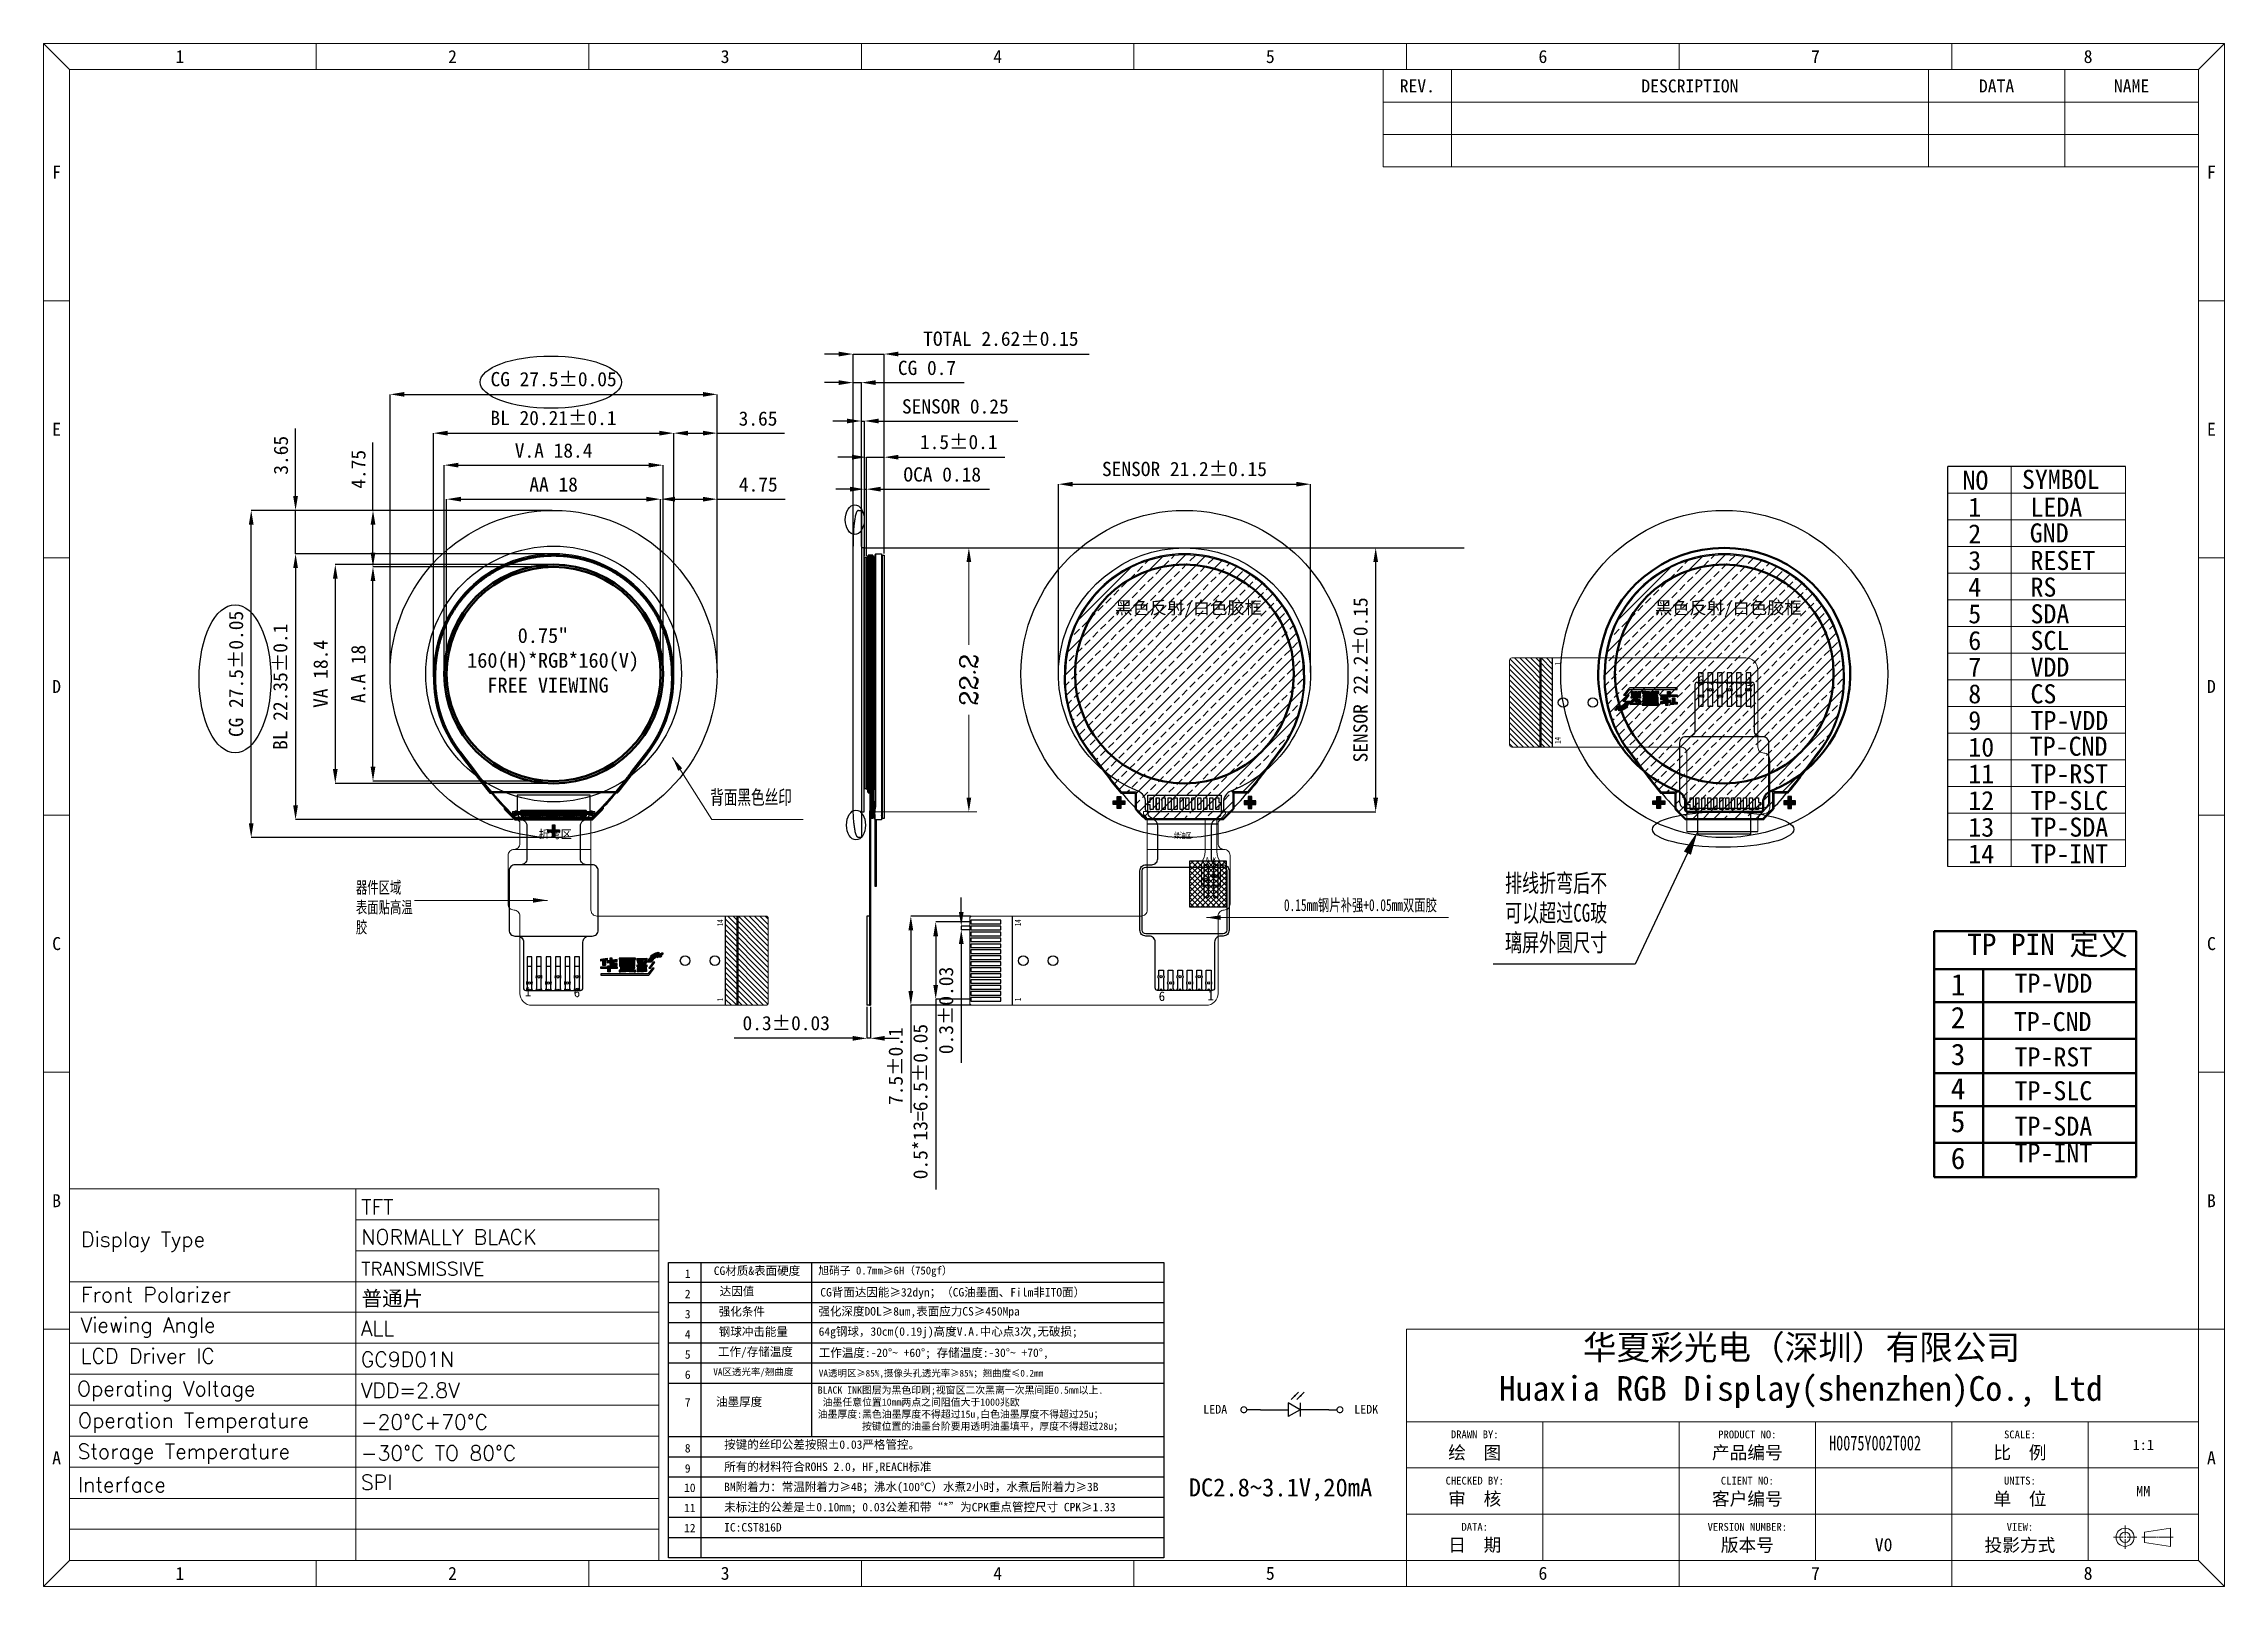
# Model space of a CAD drawing. Header units: millimetres. Extents: x -1913 to 1072, y -448 to 307.
# Drawn here: x 888.6 to 1072, y -251 to -121.3 of the extents above; entities that cross this region are included whole.
import ezdxf
from ezdxf import colors
from ezdxf.entities.mleader import LeaderData, LeaderLine
from ezdxf.enums import TextEntityAlignment as Align
from ezdxf.math import Vec2, Vec3

# ---------------------------------------------------------------- set-up
doc = ezdxf.new("R2010")
doc.units = ezdxf.units.MM
doc.header["$LTSCALE"] = 2
doc.header["$PDMODE"] = 3
doc.header["$PDSIZE"] = 1
doc.layers.get('0').update_dxf_attribs({"linetype": 'CONTINUOUS'})
doc.layers.get('Defpoints').update_dxf_attribs({"linetype": 'CONTINUOUS'})
for name, color, linetype, lineweight in [('0-Project', 155, 'CONTINUOUS', 20), ('cnt_frame.drawing', 125, 'CONTINUOUS', 100), ('GATE.drawing', 3, 'CONTINUOUS', 100), ('LAYOUT.drawing', 140, 'CONTINUOUS', 100), ('OUTLINE.drawing', 190, 'CONTINUOUS', 100), ('Title block', 7, 'CONTINUOUS', 9), ('图框', 7, 'CONTINUOUS', 18)]:
    doc.layers.add(name, color=color, linetype=linetype, lineweight=lineweight)
for name, color, linetype in [('_U+56FE_U+5C42 1', 7, 'CONTINUOUS'), ('dim', 3, 'CONTINUOUS'), ('FPC', 2, 'CONTINUOUS'), ('Index', 7, 'CONTINUOUS'), ('SENSOR', 2, 'CONTINUOUS'), ('胶框', 7, 'CONTINUOUS')]:
    doc.layers.add(name, color=color, linetype=linetype)
doc.styles.add('ROMANC', font='romanc.shx')
doc.styles.add('ROMANS', font='romans.shx')
doc.styles.get("Standard").update_dxf_attribs({"font": 'txt', "width": 0.7})
doc.styles.add('宋体', font='')
doc.styles.add('常规', font='')
doc.styles.add('样式 4', font='')
doc.styles.add('黑体', font='', dxfattribs={"width": 0.9})
doc.styles.get('宋体').set_extended_font_data('SimSun')
doc.styles.get('常规').set_extended_font_data('SimSun')
doc.styles.get('样式 4').set_extended_font_data('SimSun')
doc.styles.get('黑体').set_extended_font_data('SimHei')
doc.dimstyles.new('ISO-25$0', dxfattribs={"dimtxt": 1.2, "dimasz": 1.2, "dimexe": 0, "dimexo": 0.125, "dimtad": 1, "dimdsep": 46, "dimtxsty": 'Standard', "dimcen": 2, "dimclrd": 3, "dimclre": 3, "dimclrt": 3, "dimadec": 0, "dimazin": 0, "dimtp": 1.2, "dimtm": 1.2, "dimtfac": 1, "dimtmove": 0, "dimatfit": 3, "dimfxl": 0, "dimtolj": 1, "dimarcsym": 0})
doc.dimstyles.new('SH', dxfattribs={"dimscale": 1.4, "dimtxt": 2.5, "dimasz": 2.5, "dimexe": 1.25, "dimexo": 0.625, "dimtad": 0, "dimdec": 1, "dimzin": 0, "dimdsep": 46, "dimtxsty": 'Standard', "dimcen": 2.5, "dimadec": 0, "dimazin": 0, "dimtfac": 0.6, "dimtdec": 4, "dimtmove": 0, "dimatfit": 3, "dimfxl": 0, "dimtolj": 1, "dimarcsym": 0})
doc.dimstyles.new('YanXiu', dxfattribs={"dimtxt": 1.5, "dimasz": 1.2, "dimexe": 0.66, "dimexo": 0.66, "dimgap": 0.66, "dimtad": 0, "dimdsep": 46, "dimtxsty": 'ROMANC', "dimcen": 0, "dimclrd": 256, "dimclre": 131, "dimclrt": 42, "dimazin": 2, "dimtfac": 1, "dimtofl": 0, "dimtmove": 0, "dimatfit": 3, "dimfxl": 0, "dimlwd": 5, "dimlwe": 5, "dimarcsym": 0})
pattern_1 = [(45, (854.484447, -1143.46154), (-0.0176776695, 0.0176776695), []), (45, (854.502125, -1143.46154), (-0.0176776695, 0.0176776695), [0.0125, -0.00625])]

msp = doc.modelspace()

# ---------------------------------------------------------------- texts
at = {"color": 0, "lineweight": 5, "style": '黑体', "width": 0.9}
for s, p in [('A', (986.432, -189.928)), ('A', (986.432, -189.928)), ('K', (987.024, -189.928)), ('K', (987.024, -189.928))]:
    msp.add_text(s, height=0.45, dxfattribs=at).set_placement(p, align=Align.MIDDLE_CENTER)
at = {"color": 1, "lineweight": 9, "style": 'ROMANS'}
msp.add_text('TFT', height=1.2604, dxfattribs=at).set_placement((915.287, -219.737))
at = {"color": 142, "lineweight": 9}
for s, height, style, p in [('Display Type', 1.26039, 'ROMANS', (891.722, -222.458)), ('NORMALLY BLACK', 1.26039, 'ROMANS', (915.287, -222.254)), ('TRANSMISSIVE ', 1.12756, 'ROMANS', (915.287, -224.865)), ('Front Polarizer', 1.26039, 'ROMANS', (891.722, -227.099)), ('普通片', 1.2604, '宋体', (915.323, -227.428)), ('Viewing Angle', 1.26039, 'ROMANS', (891.685, -229.662)), ('ALL', 1.2604, 'ROMANS', (915.25, -229.944)), ('LCD Driver IC', 1.26039, 'ROMANS', (891.685, -232.261)), ('GC9D01N', 1.2604, 'ROMANS', (915.25, -232.543)), ('Operating Voltage', 1.26039, 'ROMANS', (891.374, -235.008)), ('VDD=2.8V', 1.2604, 'ROMANS', (915.25, -235.154)), ('Operation Temperature', 1.26039, 'ROMANS', (891.463, -237.679)), ('-20%%DC+70%%DC', 1.26039, 'ROMANS', (915.25, -237.818)), ('Storage Temperature', 1.26039, 'ROMANS', (891.419, -240.29)), ('-30%%DC TO 80%%DC', 1.26039, 'ROMANS', (915.25, -240.429)), ('Interface', 1.2604, 'ROMANS', (891.456, -243.088)), ('SPI', 1.2604, 'ROMANS', (915.25, -242.875))]:
    msp.add_text(s, height=height, dxfattribs=dict(at, style=style)).set_placement(p)
at = {"color": 0, "style": '宋体'}
for s, height, p in [('LEDA', 0.7423, (986.086, -236.486)), ('LEDK', 0.7423, (998.784, -236.484)), ('DC2.8~3.1V,20mA', 1.51255, (984.867, -243.436))]:
    msp.add_text(s, height=height, dxfattribs=at).set_placement(p)
at = {"insert": (924.189, -170.444), "char_height": 1.25, "width": 14.82495, "attachment_point": 1, "style": '宋体'}
msp.add_mtext('{\\C1;     0.75" 160(H)*RGB*160(V)\\P  FREE VIEWING}', dxfattribs=at)
at = {"color": 2, "char_height": 0.8, "width": 0.68203, "style": '宋体'}
for s, insert, attachment_point in [('6', (1027.668, -174.432), 1), ('1', (1031.783, -174.514), 1), ('1', (929.578, -201.402), 9), ('6', (933.693, -201.484), 9), ('6', (982.342, -201.806), 7), ('1', (986.457, -201.724), 7)]:
    msp.add_mtext(s, dxfattribs=dict(at, insert=insert, attachment_point=attachment_point))
at = {"char_height": 1, "attachment_point": 1}
for s, insert, width in [('{\\fSimSun|b0|i0|c134|p2;器件区域}  {\\fSimSun|b0|i0|c134|p2;表面贴高温胶}', (914.835, -191.747), 4.9716), ('{\\fSimSun|b0|i0|c134|p2;0.15mm钢片补强+0.05mm双面胶}', (992.874, -193.23), 13.52942)]:
    msp.add_mtext(s, dxfattribs=dict(at, insert=insert, width=width))
at = {"color": 0, "linetype": 'ByBlock', "lineweight": 100, "attachment_point": 1, "style": '宋体'}
for s, insert, char_height, width in [('TP PIN 定义', (1050.344, -196.124), 1.8017, 22.87913), ('1', (1048.951, -199.52), 1.802, 0.76724), ('2', (1048.951, -202.283), 1.802, 0.76724), ('3', (1048.951, -205.378), 1.802, 0.76724), ('4', (1048.951, -208.258), 1.802, 0.76724), ('5', (1048.951, -211.02), 1.802, 0.76724), ('6', (1048.951, -214.116), 1.802, 0.76724)]:
    msp.add_mtext(s, dxfattribs=dict(at, insert=insert, char_height=char_height, width=width))
at = {"color": 4, "lineweight": 9, "insert": (1038.72, -238.322), "char_height": 1.24847, "width": 10.63237, "attachment_point": 1}
msp.add_mtext('H0075Y002T002', dxfattribs=at)
at = {"lineweight": 9, "flags": 2}
for tag, text, p in [('1', '1', (900.034, -122.409)), ('2', '2', (922.958, -122.409)), ('3', '3', (945.881, -122.409)), ('4', '4', (968.805, -122.409)), ('5', '5', (991.728, -122.409)), ('6', '6', (1014.652, -122.409)), ('7', '7', (1037.575, -122.409)), ('8', '8', (1060.499, -122.409)), ('F', '7', (889.664, -132.124)), ('F', 'F', (1070.869, -132.124)), ('E', 'E', (889.664, -153.737)), ('E', 'E', (1070.869, -153.737)), ('D', 'D', (889.664, -175.351)), ('D', 'D', (1070.869, -175.351)), ('C', 'C', (889.664, -196.965)), ('C', 'C', (1070.869, -196.965)), ('B', 'B', (889.664, -218.578)), ('B', 'B', (1070.869, -218.578)), ('A', 'A', (889.664, -240.192)), ('A', 'A', (1070.869, -240.192)), ('1', '1', (900.034, -249.907)), ('2', '2', (922.958, -249.907)), ('3', '3', (945.881, -249.907)), ('4', '4', (968.805, -249.907)), ('5', '5', (991.728, -249.907)), ('6', '6', (1014.652, -249.907)), ('7', '7', (1037.575, -249.907)), ('8', '8', (1060.499, -249.907))]:
    msp.add_attdef(tag, text=text, height=1.092, dxfattribs=at).set_placement(p, align=Align.MIDDLE)
at = {"layer": 'dim', "linetype": 'ByBlock', "ltscale": 0.05, "attachment_point": 1}
for s, insert, char_height, width, style in [('1', (942.493, -224.365), 0.711, 3.02819, '常规'), ('{\\C4;CG材质&表面硬度}', (944.929, -224.112), 0.71065, 8.2733, '常规'), ('{\\C4;旭硝子 0.7mm}≥6H{\\C4;（750gf）}', (953.719, -224.117), 0.66356, 23.58272, '宋体'), ('2', (942.493, -226.062), 0.711, 3.02819, '常规'), ('达因值', (945.429, -225.843), 0.7106, 6.68044, '常规'), ('CG背面达因能≥32dyn；（CG油墨面、Film非ITO面）', (953.885, -225.922), 0.71065, 26.65272, '常规'), ('3', (942.493, -227.758), 0.711, 3.02819, '常规'), ('{\\C4;钢球冲击能量}', (945.349, -229.235), 0.71065, 6.68044, '常规'), ('{\\C4;强化条件}', (945.349, -227.539), 0.7106, 6.68044, '常规'), ('强化深度DOL≥8um,表面应力CS≥450Mpa', (953.724, -227.524), 0.71065, 44.43941, '常规'), ('{\\C4;64g钢球，30cm(0.19j)高度V.A.中心点3次,无破损;}', (953.747, -229.221), 0.71065, 28.68357, '常规'), ('4', (942.493, -229.454), 0.711, 3.02819, '常规'), ('工作/存储温度', (945.278, -230.923), 0.7106, 10.65981, '常规'), ('{\\C4;工作温度:-20°~ +60°; 存储温度:-30°~ +70°,}', (953.761, -231.005), 0.71065, 36.0349, '常规'), ('5', (942.493, -231.15), 0.711, 3.02819, '常规'), ('6', (942.493, -232.846), 0.711, 3.02819, '常规'), ('{\\C4;VA区透光率/翘曲度}', (944.888, -232.681), 0.56852, 7.80221, '常规'), ('VA透明区≥85%,摄像头孔透光率≥85%；{\\C4;翘曲度}≤0.2{\\C4;mm}', (953.761, -232.793), 0.56852, 23.09198, '常规'), ('{\\C4;BLACK\\fSimSun|b0|i0|c238|p2; \\fSimSun|b0|i0|c134|p2;INK图层为黑色印刷;}视窗区二次黑离一次黑间距0.5{\\C4;mm以上}.\\P {\\C1;油墨任意位置10mm两点之间阻值大于1000兆欧\\C4; \\P}油墨厚度:黑色油墨厚度不得超过15u,白色油墨厚度不得超过25u；\\P         按键位置的油墨台阶要用透明油墨填平，厚度不得超过28u；', (953.67, -234.193), 0.6076, 40.93599, '常规'), ('7', (942.493, -235.175), 0.711, 3.02819, '常规'), ('{\\C4;油墨厚度}', (945.123, -235.133), 0.7106, 9.75277, '常规'), ('8', (942.493, -239.033), 0.711, 3.02819, '常规'), ('按键的丝印公差按照±0.03严格管控。', (945.801, -238.723), 0.71065, 31.56145, '常规'), ('9', (942.493, -240.729), 0.711, 3.02819, '常规'), ('所有的材料符合ROHS 2.0，HF,REACH标准', (945.801, -240.589), 0.71065, 26.65272, '常规'), ('10', (942.428, -242.352), 0.7106, 3.02819, '常规'), ('未标注的公差是±0.10mm; 0.03公差和带“*”为CPK重点管控尺寸 CPK≥1.33', (945.801, -243.981), 0.71065, 35.61825, '常规'), ('BM附着力：常温附着力≥4B；沸水(100℃）水煮2小时，水煮后附着力≥3B', (945.801, -242.285), 0.71065, 33.17437, '常规'), ('11', (942.428, -244.048), 0.7106, 3.02819, '常规'), ('IC:CST816D', (945.801, -245.677), 0.7106, 35.61825, '常规'), ('12', (942.428, -245.744), 0.7106, 3.02819, '常规')]:
    msp.add_mtext(s, dxfattribs=dict(at, insert=insert, char_height=char_height, width=width, style=style))
at = {"layer": 'dim', "linetype": 'ByBlock', "lineweight": 0, "insert": (1010.962, -229.87), "char_height": 2.07318, "width": 55.19933, "attachment_point": 1, "style": '宋体'}
msp.add_mtext('{\\fSimSun|b1|i0|c134|p2;\\C7;     华夏彩光电（深圳）有限公司\\PHuaxia RGB Display(shenzhen)Co., Ltd}', dxfattribs=at)
at = {"layer": 'FPC', "style": '宋体'}
msp.add_text('折弯区', height=0.6809, dxfattribs=at).set_placement((930.197, -188.117))
at = {"layer": 'FPC', "insert": (983.629, -187.635), "char_height": 0.5, "width": 5.29993, "attachment_point": 1}
msp.add_mtext('{\\fSimSun|b0|i0|c134|p2;绿油区}', dxfattribs=at)
at = {"layer": 'Index', "char_height": 0.5, "rotation": 90}
for s, insert, attachment_point in [('{\\C2;1}', (1016.142, -173.443), 8), ('{\\C2;14}', (1016.145, -179.889), 8), ('{\\C2;14}', (945.216, -195.217), 2), ('{\\C2;14}', (970.756, -195.217), 8), ('{\\C2;1}', (945.218, -201.663), 2), ('{\\C2;1}', (970.754, -201.663), 8)]:
    msp.add_mtext(s, dxfattribs=dict(at, insert=insert, attachment_point=attachment_point))
at = {"layer": 'SENSOR', "insert": (944.622, -184.062), "char_height": 1.2, "width": 9.96808, "attachment_point": 1}
msp.add_mtext('{\\fSimSun|b0|i0|c134|p2;背面黑色丝印}', dxfattribs=at)
at = {"layer": 'Title block', "color": 3, "lineweight": 13, "style": '样式 4'}
for s, height, p in [('NO', 1.6012, (1049.939, -158.819)), ('SYMBOL', 1.6012, (1054.934, -158.743)), ('1', 1.601, (1050.424, -161.079)), ('LEDA', 1.6012, (1055.655, -161.079)), ('2', 1.601, (1050.424, -163.321)), ('GND', 1.6012, (1055.592, -163.246)), ('3', 1.601, (1050.424, -165.563)), ('RESET', 1.6012, (1055.655, -165.563)), ('4', 1.601, (1050.424, -167.804)), ('RS', 1.6012, (1055.655, -167.804)), ('5', 1.601, (1050.424, -170.046)), ('SDA', 1.6012, (1055.655, -170.046)), ('6', 1.601, (1050.424, -172.288)), ('SCL', 1.6012, (1055.655, -172.288)), ('7', 1.601, (1050.424, -174.529)), ('VDD', 1.6012, (1055.655, -174.529)), ('8', 1.601, (1050.424, -176.771)), ('CS', 1.6012, (1055.655, -176.771)), ('9', 1.601, (1050.424, -179.013)), ('TP-VDD', 1.6012, (1055.655, -179.013)), ('10', 1.6012, (1050.424, -181.254)), ('TP-CND', 1.6012, (1055.592, -181.18)), ('11', 1.6012, (1050.424, -183.496)), ('TP-RST', 1.6012, (1055.655, -183.496)), ('12', 1.6012, (1050.424, -185.738)), ('TP-SLC', 1.6012, (1055.655, -185.738)), ('13', 1.6012, (1050.424, -187.98)), ('TP-SDA', 1.6012, (1055.655, -187.98)), ('14', 1.6012, (1050.424, -190.221)), ('TP-INT', 1.6012, (1055.655, -190.221)), ('TP-VDD', 1.6012, (1054.313, -201.095)), ('TP-CND', 1.6012, (1054.25, -204.327)), ('TP-RST', 1.6012, (1054.313, -207.291)), ('TP-SLC', 1.6012, (1054.313, -210.135)), ('TP-SDA', 1.6012, (1054.313, -213.117)), ('TP-INT', 1.6012, (1054.313, -215.359))]:
    msp.add_text(s, height=height, dxfattribs=at).set_placement(p)
at = {"layer": '图框', "color": 0, "style": '宋体'}
for p in [(978.684, -169.263), (1024.073, -169.263)]:
    msp.add_text('黑色反射/白色胶框', height=1.0638, dxfattribs=at).set_placement(p)

# ---------------------------------------------------------------- blocks, each defined once
blk = doc.blocks.new('新块')
at = {"color": 1, "lineweight": 0, "flags": 8}
blk.add_attdef('NAME', text='', height=5, dxfattribs=at).set_placement((0, 0), align=Align.MIDDLE)
blk = doc.blocks.new('LIUPUP')
at = {"layer": 'cnt_frame.drawing', "color": 1, "linetype": 'Continuous', "lineweight": 100}
blk.add_lwpolyline([(294.79, 926.53), (305.23, 926.53)], dxfattribs=at)
at = {"layer": 'GATE.drawing', "color": 1, "linetype": 'Continuous', "lineweight": 100}
for points in [[(296.88, 924.93), (296.78, 924.93), (296.78, 924.83), (296.68, 924.83), (296.68, 924.73), (296.78, 924.73), (296.78, 924.63), (296.88, 924.63), (296.88, 924.73), (297.28, 924.73), (297.28, 924.83), (296.88, 924.83)], [(303.13, 924.93), (303.23, 924.93), (303.23, 924.83), (303.33, 924.83), (303.33, 924.73), (303.23, 924.73), (303.23, 924.63), (303.13, 924.63), (303.13, 924.73), (302.73, 924.73), (302.73, 924.83), (303.13, 924.83)]]:
    blk.add_lwpolyline(points, close=True, dxfattribs=at)
at = {"layer": 'LAYOUT.drawing', "color": 1, "linetype": 'Continuous', "lineweight": 100}
blk.add_lwpolyline([(309.97, 936.11), (309.97, 936.12), (309.97, 936.13), (309.97, 936.15), (309.97, 936.16), (309.97, 936.18), (309.97, 936.19), (309.97, 936.2), (309.97, 936.22), (309.97, 936.23), (309.97, 936.24), (309.97, 936.26), (309.97, 936.27), (309.97, 936.29), (309.97, 936.3), (309.96, 936.31), (309.96, 936.33), (309.96, 936.34), (309.96, 936.35), (309.96, 936.37), (309.96, 936.38), (309.96, 936.4), (309.96, 936.41), (309.96, 936.42), (309.96, 936.44), (309.96, 936.45), (309.96, 936.46), (309.96, 936.48), (309.96, 936.48), (309.96, 936.54), (309.96, 936.6), (309.96, 936.66), (309.96, 936.72), (309.96, 936.78), (309.95, 936.84), (309.95, 936.91), (309.95, 936.97), (309.94, 937.03), (309.94, 937.09), (309.94, 937.15), (309.93, 937.21), (309.93, 937.27), (309.92, 937.33), (309.92, 937.39), (309.91, 937.45), (309.91, 937.51), (309.9, 937.57), (309.89, 937.64), (309.88, 937.7), (309.88, 937.76), (309.87, 937.82), (309.86, 937.88), (309.85, 937.94), (309.84, 938), (309.83, 938.06), (309.82, 938.12), (309.81, 938.18), (309.8, 938.24), (309.79, 938.3), (309.78, 938.36), (309.77, 938.42), (309.76, 938.48), (309.74, 938.54), (309.73, 938.6), (309.72, 938.66), (309.7, 938.72), (309.69, 938.78), (309.68, 938.84), (309.66, 938.9), (309.65, 938.95), (309.63, 939.01), (309.62, 939.07), (309.6, 939.13), (309.58, 939.19), (309.57, 939.25), (309.55, 939.31), (309.53, 939.37), (309.51, 939.42), (309.5, 939.48), (309.48, 939.54), (309.46, 939.6), (309.44, 939.66), (309.42, 939.71), (309.4, 939.77), (309.38, 939.83), (309.36, 939.89), (309.34, 939.94), (309.31, 940), (309.29, 940.06), (309.27, 940.12), (309.25, 940.17), (309.23, 940.23), (309.2, 940.29), (309.18, 940.34), (309.15, 940.4), (309.13, 940.45), (309.11, 940.51), (309.08, 940.57), (309.06, 940.62), (309.03, 940.68), (309, 940.73), (308.98, 940.79), (308.95, 940.84), (308.92, 940.9), (308.9, 940.95), (308.87, 941.01), (308.84, 941.06), (308.81, 941.11), (308.78, 941.17), (308.76, 941.22), (308.73, 941.28), (308.7, 941.33), (308.67, 941.38), (308.64, 941.44), (308.61, 941.49), (308.58, 941.54), (308.54, 941.59), (308.51, 941.65), (308.48, 941.7), (308.45, 941.75), (308.42, 941.8), (308.38, 941.85), (308.35, 941.9), (308.32, 941.95), (308.28, 942.01), (308.25, 942.06), (308.21, 942.11), (308.18, 942.16), (308.14, 942.21), (308.11, 942.26), (308.07, 942.31), (308.04, 942.36), (308, 942.41), (307.97, 942.45), (307.93, 942.5), (307.89, 942.55), (307.85, 942.6), (307.82, 942.65), (307.78, 942.7), (307.74, 942.74), (307.7, 942.79), (307.66, 942.84), (307.62, 942.88), (307.58, 942.93), (307.54, 942.98), (307.5, 943.02), (307.46, 943.07), (307.42, 943.11), (307.38, 943.16), (307.34, 943.21), (307.3, 943.25), (307.26, 943.29), (307.22, 943.34), (307.17, 943.38), (307.13, 943.43), (307.09, 943.47), (307.05, 943.51), (307, 943.56), (306.96, 943.6), (306.91, 943.64), (306.87, 943.68), (306.83, 943.73), (306.78, 943.77), (306.74, 943.81), (306.69, 943.85), (306.65, 943.89), (306.6, 943.93), (306.55, 943.97), (306.51, 944.01), (306.46, 944.05), (306.42, 944.09), (306.37, 944.13), (306.32, 944.17), (306.27, 944.21), (306.23, 944.25), (306.18, 944.28), (306.13, 944.32), (306.08, 944.36), (306.03, 944.4), (305.99, 944.43), (305.94, 944.47), (305.89, 944.51), (305.84, 944.54), (305.79, 944.58), (305.74, 944.61), (305.69, 944.65), (305.64, 944.68), (305.59, 944.72), (305.54, 944.75), (305.49, 944.78), (305.44, 944.82), (305.38, 944.85), (305.33, 944.88), (305.28, 944.92), (305.23, 944.95), (305.18, 944.98), (305.13, 945.01), (305.07, 945.04), (305.02, 945.07), (304.97, 945.11), (304.91, 945.14), (304.86, 945.17), (304.81, 945.19), (304.75, 945.22), (304.7, 945.25), (304.65, 945.28), (304.59, 945.31), (304.54, 945.34), (304.48, 945.37), (304.43, 945.39), (304.37, 945.42), (304.32, 945.45), (304.26, 945.47), (304.21, 945.5), (304.15, 945.52), (304.1, 945.55), (304.04, 945.57), (303.99, 945.6), (303.93, 945.62), (303.87, 945.65), (303.82, 945.67), (303.76, 945.69), (303.7, 945.72), (303.65, 945.74), (303.59, 945.76), (303.53, 945.78), (303.48, 945.8), (303.42, 945.83), (303.36, 945.85), (303.3, 945.87), (303.25, 945.89), (303.19, 945.91), (303.13, 945.93), (303.07, 945.94), (303.01, 945.96), (302.96, 945.98), (302.9, 946), (302.84, 946.02), (302.78, 946.03), (302.72, 946.05), (302.66, 946.07), (302.6, 946.08), (302.55, 946.1), (302.49, 946.11), (302.43, 946.13), (302.37, 946.14), (302.31, 946.16), (302.25, 946.17), (302.19, 946.19), (302.13, 946.2), (302.07, 946.21), (302.01, 946.22), (301.95, 946.24), (301.89, 946.25), (301.83, 946.26), (301.77, 946.27), (301.71, 946.28), (301.65, 946.29), (301.59, 946.3), (301.53, 946.31), (301.47, 946.32), (301.41, 946.33), (301.35, 946.34), (301.29, 946.35), (301.23, 946.35), (301.17, 946.36), (301.11, 946.37), (301.05, 946.37), (300.98, 946.38), (300.92, 946.39), (300.86, 946.39), (300.8, 946.4), (300.74, 946.4), (300.68, 946.41), (300.62, 946.41), (300.56, 946.41), (300.5, 946.42), (300.44, 946.42), (300.38, 946.42), (300.31, 946.42), (300.25, 946.42), (300.19, 946.43), (300.13, 946.43), (300.07, 946.43), (300.01, 946.43), (299.95, 946.43), (299.89, 946.43), (299.83, 946.43), (299.77, 946.42), (299.7, 946.42), (299.64, 946.42), (299.58, 946.42), (299.52, 946.42), (299.46, 946.41), (299.4, 946.41), (299.34, 946.41), (299.28, 946.4), (299.22, 946.4), (299.16, 946.39), (299.1, 946.39), (299.03, 946.38), (298.97, 946.37), (298.91, 946.37), (298.85, 946.36), (298.79, 946.35), (298.73, 946.35), (298.67, 946.34), (298.61, 946.33), (298.55, 946.32), (298.49, 946.31), (298.43, 946.3), (298.37, 946.29), (298.31, 946.28), (298.25, 946.27), (298.19, 946.26), (298.13, 946.25), (298.07, 946.24), (298.01, 946.22), (297.95, 946.21), (297.89, 946.2), (297.83, 946.19), (297.77, 946.17), (297.71, 946.16), (297.65, 946.14), (297.59, 946.13), (297.53, 946.11), (297.47, 946.1), (297.41, 946.08), (297.36, 946.07), (297.3, 946.05), (297.24, 946.03), (297.18, 946.02), (297.12, 946), (297.06, 945.98), (297, 945.96), (296.95, 945.94), (296.89, 945.93), (296.83, 945.91), (296.77, 945.89), (296.72, 945.87), (296.66, 945.85), (296.6, 945.83), (296.54, 945.8), (296.49, 945.78), (296.43, 945.76), (296.37, 945.74), (296.32, 945.72), (296.26, 945.69), (296.2, 945.67), (296.15, 945.65), (296.09, 945.62), (296.03, 945.6), (295.98, 945.57), (295.92, 945.55), (295.87, 945.52), (295.81, 945.5), (295.76, 945.47), (295.7, 945.45), (295.65, 945.42), (295.59, 945.39), (295.54, 945.37), (295.48, 945.34), (295.43, 945.31), (295.37, 945.28), (295.32, 945.25), (295.27, 945.22), (295.21, 945.19), (295.16, 945.17), (295.11, 945.14), (295.05, 945.11), (295, 945.07), (294.95, 945.04), (294.89, 945.01), (294.84, 944.98), (294.79, 944.95), (294.74, 944.92), (294.69, 944.88), (294.64, 944.85), (294.58, 944.82), (294.53, 944.78), (294.48, 944.75), (294.43, 944.72), (294.38, 944.68), (294.33, 944.65), (294.28, 944.61), (294.23, 944.58), (294.18, 944.54), (294.13, 944.51), (294.08, 944.47), (294.03, 944.43), (293.98, 944.4), (293.94, 944.36), (293.89, 944.32), (293.84, 944.28), (293.79, 944.25), (293.74, 944.21), (293.7, 944.17), (293.65, 944.13), (293.6, 944.09), (293.56, 944.05), (293.51, 944.01), (293.46, 943.97), (293.42, 943.93), (293.37, 943.89), (293.33, 943.85), (293.28, 943.81), (293.24, 943.77), (293.19, 943.73), (293.15, 943.68), (293.1, 943.64), (293.06, 943.6), (293.02, 943.56), (292.97, 943.51), (292.93, 943.47), (292.89, 943.43), (292.85, 943.38), (292.8, 943.34), (292.76, 943.29), (292.72, 943.25), (292.68, 943.21), (292.64, 943.16), (292.6, 943.11), (292.56, 943.07), (292.52, 943.02), (292.48, 942.98), (292.44, 942.93), (292.4, 942.88), (292.36, 942.84), (292.32, 942.79), (292.28, 942.74), (292.24, 942.7), (292.2, 942.65), (292.17, 942.6), (292.13, 942.55), (292.09, 942.5), (292.05, 942.45), (292.02, 942.41), (291.98, 942.36), (291.95, 942.31), (291.91, 942.26), (291.87, 942.21), (291.84, 942.16), (291.81, 942.11), (291.77, 942.06), (291.74, 942.01), (291.7, 941.95), (291.67, 941.9), (291.64, 941.85), (291.6, 941.8), (291.57, 941.75), (291.54, 941.7), (291.51, 941.65), (291.48, 941.59), (291.44, 941.54), (291.41, 941.49), (291.38, 941.44), (291.35, 941.38), (291.32, 941.33), (291.29, 941.28), (291.26, 941.22), (291.23, 941.17), (291.21, 941.11), (291.18, 941.06), (291.15, 941.01), (291.12, 940.95), (291.09, 940.9), (291.07, 940.84), (291.04, 940.79), (291.02, 940.73), (290.99, 940.68), (290.96, 940.62), (290.94, 940.57), (290.91, 940.51), (290.89, 940.45), (290.86, 940.4), (290.84, 940.34), (290.82, 940.29), (290.79, 940.23), (290.77, 940.17), (290.75, 940.12), (290.73, 940.06), (290.7, 940), (290.68, 939.94), (290.66, 939.89), (290.64, 939.83), (290.62, 939.77), (290.6, 939.71), (290.58, 939.66), (290.56, 939.6), (290.54, 939.54), (290.52, 939.48), (290.51, 939.42), (290.49, 939.37), (290.47, 939.31), (290.45, 939.25), (290.44, 939.19), (290.42, 939.13), (290.4, 939.07), (290.39, 939.01), (290.37, 938.95), (290.36, 938.9), (290.34, 938.84), (290.33, 938.78), (290.32, 938.72), (290.3, 938.66), (290.29, 938.6), (290.28, 938.54), (290.26, 938.48), (290.25, 938.42), (290.24, 938.36), (290.23, 938.3), (290.22, 938.24), (290.21, 938.18), (290.2, 938.12), (290.19, 938.06), (290.18, 938), (290.17, 937.94), (290.16, 937.88), (290.15, 937.82), (290.14, 937.76), (290.13, 937.7), (290.13, 937.64), (290.12, 937.57), (290.11, 937.51), (290.11, 937.45), (290.1, 937.39), (290.1, 937.33), (290.09, 937.27), (290.09, 937.21), (290.08, 937.15), (290.08, 937.09), (290.07, 937.03), (290.07, 936.97), (290.07, 936.91), (290.07, 936.84), (290.06, 936.78), (290.06, 936.72), (290.06, 936.66), (290.06, 936.6), (290.06, 936.54), (290.06, 936.48), (290.06, 936.48), (290.06, 936.46), (290.06, 936.45), (290.06, 936.44), (290.06, 936.42), (290.06, 936.41), (290.06, 936.4), (290.06, 936.38), (290.06, 936.37), (290.06, 936.35), (290.06, 936.34), (290.05, 936.33), (290.05, 936.31), (290.05, 936.3), (290.05, 936.29), (290.05, 936.27), (290.05, 936.26), (290.05, 936.24), (290.05, 936.23), (290.05, 936.22), (290.05, 936.2), (290.05, 936.19), (290.05, 936.18), (290.05, 936.16), (290.05, 936.15), (290.05, 936.13), (290.05, 936.12), (290.05, 936.11), (290.05, 936.09), (290.05, 936.08), (290.05, 936.07), (290.05, 936.05), (290.05, 936.04), (290.05, 936.02), (290.05, 936.01), (290.05, 936), (290.05, 935.98), (290.05, 935.97), (290.05, 935.96), (290.05, 935.94), (290.05, 935.93), (290.05, 935.91), (290.05, 935.9), (290.05, 935.89), (290.05, 935.87), (290.05, 935.86), (290.05, 935.85), (290.06, 935.83), (290.06, 935.82), (290.06, 935.8), (290.06, 935.79), (290.06, 935.78), (290.06, 935.76), (290.06, 935.75), (290.06, 935.74), (290.06, 935.72), (290.06, 935.71), (290.06, 935.69), (290.06, 935.68), (290.06, 935.67), (290.06, 935.65), (290.06, 935.64), (290.06, 935.63), (290.06, 935.61), (290.06, 935.6), (290.06, 935.58), (290.07, 935.57), (290.07, 935.56), (290.07, 935.54), (290.07, 935.53), (290.07, 935.52), (290.07, 935.5), (290.07, 935.49), (290.07, 935.47), (290.07, 935.46), (290.07, 935.45), (290.07, 935.43), (290.07, 935.42), (290.08, 935.41), (290.08, 935.39), (290.08, 935.38), (290.08, 935.37), (290.08, 935.35), (290.08, 935.34), (290.08, 935.32), (290.08, 935.31), (290.08, 935.3), (290.08, 935.28), (290.09, 935.27), (290.09, 935.26), (290.09, 935.24), (290.09, 935.23), (290.09, 935.21), (290.09, 935.2), (290.09, 935.19), (290.09, 935.17), (290.09, 935.16), (290.1, 935.15), (290.1, 935.13), (290.1, 935.12), (290.1, 935.1), (290.1, 935.09), (290.1, 935.08), (290.1, 935.06), (290.11, 935.05), (290.11, 935.04), (290.11, 935.02), (290.11, 935.01), (290.11, 935), (290.11, 934.98), (290.11, 934.97), (290.12, 934.95), (290.12, 934.94), (290.12, 934.93), (290.12, 934.91), (290.12, 934.9), (290.12, 934.89), (290.13, 934.87), (290.13, 934.86), (290.13, 934.85), (290.13, 934.83), (290.13, 934.82), (290.13, 934.8), (290.14, 934.79), (290.14, 934.78), (290.14, 934.76), (290.14, 934.75), (290.14, 934.74), (290.14, 934.72), (290.15, 934.71), (290.15, 934.7), (290.15, 934.68), (290.15, 934.67), (290.15, 934.65), (290.16, 934.64), (290.16, 934.63), (290.16, 934.61), (290.16, 934.6), (290.16, 934.59), (290.17, 934.57), (290.17, 934.56), (290.17, 934.55), (290.17, 934.53), (290.17, 934.52), (290.18, 934.5), (290.18, 934.49), (290.18, 934.48), (290.18, 934.46), (290.19, 934.45), (290.19, 934.44), (290.19, 934.42), (290.19, 934.41), (290.19, 934.4), (290.2, 934.38), (290.2, 934.37), (290.2, 934.36), (290.2, 934.34), (290.21, 934.33), (290.21, 934.32), (290.21, 934.3), (290.21, 934.29), (290.22, 934.27), (290.22, 934.26), (290.22, 934.25), (290.22, 934.23), (290.23, 934.22), (290.23, 934.21), (290.23, 934.19), (290.23, 934.18), (290.24, 934.17), (290.24, 934.15), (290.24, 934.14), (290.24, 934.13), (290.25, 934.11), (290.25, 934.1), (290.25, 934.09), (290.26, 934.07), (290.26, 934.06), (290.26, 934.05), (290.26, 934.03), (290.27, 934.02), (290.27, 934), (290.27, 933.99), (290.28, 933.98), (290.28, 933.96), (290.28, 933.95), (290.28, 933.94), (290.29, 933.92), (290.29, 933.91), (290.29, 933.9), (290.3, 933.88), (290.3, 933.87), (290.3, 933.86), (290.31, 933.84), (290.31, 933.83), (290.31, 933.82), (290.31, 933.8), (290.32, 933.79), (290.32, 933.78), (290.32, 933.76), (290.33, 933.75), (290.33, 933.74), (290.33, 933.72), (290.34, 933.71), (290.34, 933.7), (290.34, 933.68), (290.35, 933.67), (290.35, 933.66), (290.35, 933.64), (290.36, 933.63), (290.36, 933.62), (290.36, 933.6), (290.37, 933.59), (290.37, 933.58), (290.37, 933.56), (290.38, 933.55), (290.38, 933.54), (290.38, 933.52), (290.39, 933.51), (290.39, 933.5), (290.39, 933.48), (290.4, 933.47), (290.4, 933.46), (290.41, 933.44), (290.41, 933.43), (290.41, 933.42), (290.42, 933.4), (290.42, 933.39), (290.42, 933.38), (290.43, 933.36), (290.43, 933.35), (290.43, 933.34), (290.44, 933.32), (290.44, 933.31), (290.45, 933.3), (290.45, 933.28), (290.45, 933.27), (290.46, 933.26), (290.46, 933.25), (290.47, 933.23), (290.47, 933.22), (290.47, 933.21), (290.48, 933.19), (290.48, 933.18), (290.49, 933.17), (290.49, 933.15), (290.49, 933.14), (290.5, 933.13), (290.5, 933.11), (290.51, 933.1), (290.51, 933.09), (290.51, 933.07), (290.52, 933.06), (290.52, 933.05), (290.53, 933.03), (290.53, 933.02), (290.53, 933.01), (290.54, 933), (290.54, 932.98), (290.55, 932.97), (290.55, 932.96), (290.56, 932.94), (290.56, 932.93), (290.56, 932.92), (290.57, 932.9), (290.57, 932.89), (290.58, 932.88), (290.58, 932.87), (290.59, 932.85), (290.59, 932.84), (290.59, 932.83), (290.6, 932.81), (290.6, 932.8), (290.61, 932.79), (290.61, 932.77), (290.62, 932.76), (290.62, 932.75), (290.63, 932.74), (290.63, 932.72), (290.64, 932.71), (290.64, 932.7), (290.65, 932.68), (290.65, 932.67), (290.65, 932.66), (290.66, 932.64), (290.66, 932.63), (290.67, 932.62), (290.67, 932.61), (290.68, 932.59), (290.68, 932.58), (290.69, 932.55), (290.7, 932.54), (290.7, 932.53), (290.71, 932.52), (290.71, 932.5), (290.72, 932.49), (290.72, 932.48), (290.73, 932.46), (290.73, 932.45), (290.74, 932.44), (290.74, 932.43), (290.75, 932.4), (290.76, 932.39), (290.76, 932.37), (290.77, 932.36), (290.77, 932.35), (290.78, 932.34), (290.78, 932.32), (290.79, 932.31), (290.79, 932.3), (290.8, 932.29), (290.8, 932.27), (290.81, 932.26), (290.81, 932.25), (290.82, 932.23), (290.82, 932.22), (290.83, 932.21), (290.83, 932.2), (290.84, 932.18), (290.85, 932.17), (290.85, 932.16), (290.86, 932.15), (290.86, 932.13), (290.87, 932.12), (290.87, 932.11), (290.88, 932.1), (290.88, 932.08), (290.89, 932.07), (290.89, 932.06), (290.9, 932.04), (290.91, 932.03), (290.91, 932.02), (290.92, 932.01), (290.92, 931.99), (290.93, 931.98), (290.93, 931.97), (290.94, 931.96), (290.94, 931.94), (290.95, 931.93), (290.96, 931.92), (290.96, 931.91), (290.97, 931.89), (290.97, 931.88), (290.98, 931.87), (290.98, 931.86), (290.99, 931.84), (291, 931.83), (291, 931.82), (291.01, 931.81), (291.01, 931.79), (291.02, 931.78), (291.03, 931.77), (291.03, 931.76), (291.04, 931.74), (291.04, 931.73), (291.05, 931.72), (291.05, 931.71), (291.06, 931.7), (291.07, 931.68), (291.07, 931.67), (291.08, 931.66), (291.09, 931.65), (291.09, 931.63), (291.1, 931.62), (291.1, 931.61), (291.11, 931.6), (291.12, 931.58), (291.12, 931.57), (291.13, 931.56), (291.13, 931.55), (291.15, 931.52), (291.15, 931.51), (291.16, 931.5), (291.17, 931.49), (291.17, 931.47), (291.18, 931.46), (291.18, 931.45), (291.19, 931.44), (291.2, 931.43), (291.2, 931.41), (291.21, 931.4), (291.22, 931.39), (291.22, 931.38), (291.23, 931.36), (291.24, 931.35), (291.24, 931.34), (291.25, 931.33), (291.25, 931.32), (291.26, 931.3), (291.27, 931.29), (291.27, 931.28), (291.28, 931.27), (291.29, 931.26), (291.29, 931.24), (291.3, 931.23), (291.31, 931.22), (291.31, 931.21), (291.32, 931.2), (291.33, 931.18), (291.33, 931.17), (291.34, 931.16), (291.35, 931.15), (291.35, 931.14), (291.36, 931.12), (291.37, 931.11), (291.38, 931.1), (291.38, 931.09), (291.39, 931.08), (291.4, 931.06), (291.4, 931.05), (291.41, 931.04), (291.42, 931.03), (291.42, 931.02), (291.43, 931), (291.44, 930.99), (291.44, 930.98), (291.45, 930.97), (291.46, 930.96), (291.46, 930.95), (291.47, 930.93), (291.48, 930.92), (291.49, 930.91), (291.49, 930.9), (291.5, 930.89), (291.51, 930.87), (291.51, 930.86), (291.52, 930.85), (291.53, 930.84), (291.54, 930.83), (291.54, 930.82), (291.55, 930.8), (291.56, 930.79), (291.56, 930.78), (291.57, 930.77), (291.58, 930.76), (291.59, 930.75), (291.59, 930.73), (291.6, 930.72), (291.61, 930.71), (291.62, 930.7), (291.62, 930.69), (291.63, 930.68), (291.64, 930.66), (291.65, 930.65), (291.65, 930.64), (291.66, 930.63), (291.67, 930.62), (291.68, 930.6), (291.69, 930.58), (291.7, 930.57), (291.71, 930.56), (291.71, 930.55), (291.72, 930.54), (291.73, 930.53), (291.74, 930.51), (291.74, 930.5), (291.75, 930.49), (291.76, 930.48), (291.77, 930.47), (291.77, 930.46), (291.78, 930.45), (291.79, 930.43), (291.8, 930.42), (291.81, 930.41), (291.81, 930.4), (291.82, 930.39), (291.83, 930.38), (291.84, 930.37), (291.84, 930.36), (291.85, 930.34), (291.86, 930.33), (291.87, 930.32), (291.88, 930.31), (291.88, 930.3), (291.89, 930.29), (291.9, 930.28), (291.91, 930.27), (291.92, 930.25), (291.92, 930.24), (291.93, 930.23), (291.94, 930.22), (291.95, 930.21), (291.96, 930.2), (291.96, 930.19), (291.97, 930.18), (291.98, 930.17), (291.99, 930.15), (292, 930.14), (292, 930.13), (292.01, 930.12), (292.02, 930.11), (292.03, 930.1), (292.04, 930.09), (292.04, 930.08), (292.05, 930.07), (292.06, 930.05), (292.07, 930.04), (292.08, 930.03), (292.09, 930.02), (292.09, 930.01), (292.1, 930), (292.11, 929.99), (292.12, 929.98), (292.13, 929.97), (292.14, 929.96), (292.14, 929.95), (292.15, 929.93), (292.16, 929.92), (292.17, 929.91), (293.45, 928.24), (293.48, 928.2), (293.48, 928.2), (293.49, 928.19), (293.49, 928.18), (293.5, 928.17), (293.51, 928.16), (293.51, 928.15), (293.52, 928.15), (293.53, 928.12), (293.54, 928.11), (293.55, 928.11), (293.56, 928.09), (293.56, 928.08), (293.57, 928.07), (293.58, 928.06), (293.59, 928.05), (293.59, 928.04), (293.6, 928.03), (293.62, 928.01), (293.62, 928), (293.63, 927.99), (293.65, 927.97), (293.65, 927.96), (293.66, 927.95), (293.67, 927.95), (293.68, 927.93), (293.68, 927.92), (293.69, 927.91), (293.7, 927.9), (293.71, 927.89), (293.71, 927.88), (293.73, 927.86), (293.74, 927.85), (293.74, 927.84), (293.75, 927.83), (293.76, 927.83), (293.76, 927.82), (293.77, 927.8), (293.79, 927.78), (293.8, 927.76), (293.82, 927.74), (293.83, 927.72), (293.85, 927.71), (293.85, 927.7), (293.86, 927.69), (293.86, 927.68), (293.87, 927.67), (293.88, 927.66), (293.89, 927.64), (293.9, 927.63), (293.91, 927.62), (293.92, 927.61), (293.93, 927.6), (293.93, 927.59), (293.94, 927.59), (293.94, 927.58), (293.96, 927.56), (293.97, 927.55), (293.98, 927.53), (293.99, 927.52), (294, 927.51), (294.02, 927.48), (294.03, 927.47), (294.04, 927.45), (294.05, 927.44), (294.06, 927.43), (294.07, 927.42), (294.07, 927.41), (294.08, 927.4), (294.1, 927.38), (294.11, 927.37), (294.12, 927.36), (294.12, 927.35), (294.13, 927.33), (294.14, 927.33), (294.15, 927.32), (294.15, 927.31), (294.16, 927.29), (294.17, 927.29), (294.18, 927.28), (294.18, 927.27), (294.19, 927.26), (294.2, 927.26), (294.2, 927.25), (294.23, 927.22), (294.23, 927.21), (294.25, 927.19), (294.26, 927.18), (294.26, 927.17), (294.27, 927.16), (294.28, 927.15), (294.29, 927.14), (294.3, 927.13), (294.31, 927.11), (294.32, 927.1), (294.33, 927.09), (294.34, 927.08), (294.35, 927.07), (294.35, 927.06), (294.36, 927.04), (294.38, 927.03), (294.39, 927.01), (294.4, 927), (294.41, 926.99), (294.41, 926.98), (294.43, 926.97), (294.44, 926.95), (294.45, 926.94), (294.47, 926.92), (294.47, 926.91), (294.48, 926.91), (294.48, 926.9), (294.5, 926.88), (294.5, 926.87), (294.51, 926.87), (294.52, 926.86), (294.52, 926.85), (294.53, 926.84), (294.54, 926.84), (294.54, 926.83), (294.55, 926.82), (294.55, 926.81), (294.57, 926.79), (294.59, 926.77), (294.59, 926.77), (294.6, 926.76), (294.61, 926.75), (294.61, 926.74), (294.62, 926.74), (294.62, 926.73), (294.63, 926.72), (294.64, 926.71), (294.64, 926.7), (294.65, 926.7), (294.66, 926.69), (294.66, 926.68), (294.67, 926.67), (294.69, 926.64), (294.7, 926.64), (294.71, 926.63), (294.71, 926.62), (294.72, 926.61), (294.73, 926.6), (294.74, 926.59), (294.76, 926.57), (294.77, 926.56), (294.77, 926.55), (294.78, 926.54), (294.79, 926.54), (294.79, 926.53), (294.8, 926.52), (294.8, 926.51), (294.81, 926.51), (294.82, 926.5), (294.82, 926.49), (294.83, 926.48), (294.84, 926.48), (294.84, 926.47), (294.87, 926.44), (294.89, 926.41), (294.91, 926.39), (294.93, 926.37), (294.94, 926.35), (294.95, 926.35), (294.95, 926.34), (294.97, 926.32), (294.98, 926.31), (294.99, 926.3), (294.99, 926.29), (295, 926.29), (295.01, 926.27), (295.02, 926.26), (295.03, 926.25), (295.04, 926.24), (295.05, 926.23), (295.07, 926.21), (295.08, 926.19), (295.09, 926.19), (295.09, 926.18), (295.1, 926.17), (295.1, 926.16), (295.11, 926.16), (295.12, 926.15), (295.12, 926.14), (295.14, 926.13), (295.14, 926.12), (295.15, 926.11), (295.16, 926.1), (295.16, 926.1), (295.17, 926.09), (295.18, 926.08), (295.18, 926.07), (295.19, 926.07), (295.2, 926.06), (295.2, 926.05), (295.22, 926.04), (295.24, 926.01), (295.25, 926), (295.27, 925.98), (295.28, 925.97), (295.3, 925.95), (295.3, 925.94), (295.32, 925.92), (295.34, 925.9), (295.34, 925.9), (295.36, 925.88), (295.36, 925.87), (295.37, 925.87), (295.38, 925.86), (295.38, 925.85), (295.39, 925.84), (295.4, 925.84), (295.4, 925.83), (295.42, 925.81), (295.43, 925.8), (295.45, 925.78), (295.46, 925.77), (295.46, 925.76), (295.47, 925.75), (295.48, 925.75), (295.48, 925.74), (295.5, 925.72), (295.5, 925.72), (295.51, 925.71), (295.53, 925.7), (295.55, 925.67), (295.55, 925.67), (295.57, 925.65), (295.59, 925.62), (295.61, 925.61), (295.61, 925.6), (295.62, 925.59), (295.63, 925.58), (295.64, 925.57), (295.65, 925.56), (295.67, 925.54), (295.68, 925.53), (295.69, 925.51), (295.71, 925.5), (295.72, 925.48), (295.74, 925.46), (295.75, 925.45), (295.76, 925.45), (295.76, 925.44), (295.77, 925.43), (295.78, 925.42), (295.8, 925.4), (295.8, 925.39), (295.82, 925.37), (295.83, 925.37), (295.84, 925.36), (295.85, 925.34), (295.86, 925.34), (295.87, 925.33), (295.88, 925.31), (295.89, 925.3), (295.91, 925.29), (295.91, 925.28), (295.93, 925.26), (295.93, 925.26), (295.94, 925.25), (295.97, 925.22), (295.98, 925.21), (295.98, 925.21), (295.99, 925.2), (296, 925.19), (296, 925.18), (296.02, 925.17), (296.03, 925.16), (296.05, 925.14), (296.07, 925.12), (296.07, 925.11), (296.09, 925.1), (296.09, 925.09), (296.1, 925.08), (296.11, 925.08), (296.12, 925.07), (296.13, 925.06), (296.14, 925.05), (296.14, 925.04), (296.15, 925.03), (296.16, 925.03), (296.16, 925.02), (296.17, 925.01), (296.18, 925), (296.18, 925), (296.21, 924.98), (296.22, 924.96), (296.23, 924.95), (296.23, 924.95), (296.24, 924.94), (296.25, 924.93), (296.25, 924.93), (296.26, 924.92), (296.28, 924.9), (296.28, 924.9), (296.29, 924.89), (296.3, 924.88), (296.3, 924.88), (296.31, 924.87), (296.32, 924.86), (296.33, 924.86), (296.33, 924.85), (296.34, 924.84), (296.35, 924.83), (296.35, 924.83), (296.37, 924.81), (296.37, 924.81), (296.38, 924.8), (296.39, 924.79), (296.4, 924.78), (296.4, 924.78), (296.41, 924.77), (296.42, 924.76), (296.42, 924.76), (296.43, 924.75), (296.45, 924.73), (296.47, 924.71), (296.47, 924.71), (296.49, 924.69), (296.5, 924.68), (296.51, 924.67), (296.52, 924.66), (296.52, 924.66), (296.53, 924.65), (296.54, 924.64), (296.54, 924.64), (296.57, 924.62), (296.58, 924.6), (296.59, 924.59), (296.62, 924.57), (296.62, 924.56), (296.63, 924.55), (296.64, 924.54), (296.65, 924.53), (296.67, 924.52), (296.68, 924.5), (296.69, 924.5), (296.69, 924.49), (296.71, 924.48), (296.72, 924.47), (296.72, 924.46), (296.74, 924.45), (296.74, 924.44), (296.75, 924.43), (296.77, 924.42), (296.77, 924.41), (296.78, 924.41), (296.8, 924.38), (296.81, 924.38), (296.81, 924.38), (303.21, 924.38), (303.21, 924.38), (303.22, 924.38), (303.24, 924.41), (303.25, 924.41), (303.25, 924.42), (303.27, 924.43), (303.27, 924.44), (303.28, 924.45), (303.3, 924.46), (303.3, 924.47), (303.31, 924.48), (303.32, 924.49), (303.33, 924.5), (303.34, 924.5), (303.35, 924.52), (303.37, 924.53), (303.37, 924.54), (303.39, 924.55), (303.4, 924.56), (303.4, 924.57), (303.42, 924.59), (303.44, 924.6), (303.45, 924.62), (303.47, 924.64), (303.48, 924.64), (303.49, 924.65), (303.5, 924.66), (303.5, 924.66), (303.51, 924.67), (303.52, 924.68), (303.52, 924.69), (303.55, 924.71), (303.55, 924.71), (303.57, 924.73), (303.59, 924.75), (303.6, 924.76), (303.6, 924.76), (303.61, 924.77), (303.62, 924.78), (303.62, 924.78), (303.63, 924.79), (303.64, 924.8), (303.64, 924.81), (303.65, 924.81), (303.67, 924.83), (303.67, 924.83), (303.68, 924.84), (303.69, 924.85), (303.69, 924.86), (303.7, 924.86), (303.71, 924.87), (303.72, 924.88), (303.72, 924.88), (303.73, 924.89), (303.74, 924.9), (303.74, 924.9), (303.76, 924.92), (303.76, 924.93), (303.77, 924.93), (303.78, 924.94), (303.79, 924.95), (303.79, 924.95), (303.8, 924.96), (303.81, 924.98), (303.83, 925), (303.84, 925), (303.85, 925.01), (303.86, 925.02), (303.86, 925.03), (303.87, 925.03), (303.88, 925.04), (303.88, 925.05), (303.89, 925.06), (303.9, 925.07), (303.91, 925.08), (303.92, 925.08), (303.93, 925.09), (303.93, 925.1), (303.95, 925.11), (303.95, 925.12), (303.97, 925.14), (303.99, 925.16), (304, 925.17), (304.02, 925.18), (304.02, 925.19), (304.03, 925.2), (304.04, 925.21), (304.04, 925.21), (304.05, 925.22), (304.08, 925.25), (304.08, 925.26), (304.09, 925.26), (304.11, 925.28), (304.11, 925.29), (304.13, 925.3), (304.14, 925.31), (304.15, 925.33), (304.16, 925.34), (304.17, 925.34), (304.18, 925.36), (304.19, 925.37), (304.19, 925.37), (304.22, 925.39), (304.22, 925.4), (304.24, 925.42), (304.25, 925.43), (304.26, 925.44), (304.26, 925.45), (304.27, 925.45), (304.28, 925.46), (304.3, 925.48), (304.31, 925.5), (304.32, 925.51), (304.34, 925.53), (304.35, 925.54), (304.37, 925.56), (304.38, 925.57), (304.39, 925.58), (304.4, 925.59), (304.41, 925.6), (304.41, 925.61), (304.43, 925.62), (304.45, 925.65), (304.47, 925.67), (304.47, 925.67), (304.49, 925.7), (304.51, 925.71), (304.51, 925.72), (304.52, 925.72), (304.53, 925.74), (304.54, 925.75), (304.55, 925.75), (304.55, 925.76), (304.56, 925.77), (304.57, 925.78), (304.59, 925.8), (304.6, 925.81), (304.62, 925.83), (304.62, 925.84), (304.63, 925.84), (304.64, 925.85), (304.64, 925.86), (304.65, 925.87), (304.66, 925.87), (304.66, 925.88), (304.68, 925.9), (304.68, 925.9), (304.7, 925.92), (304.72, 925.94), (304.72, 925.95), (304.74, 925.97), (304.75, 925.98), (304.77, 926), (304.78, 926.01), (304.8, 926.04), (304.82, 926.05), (304.82, 926.06), (304.83, 926.07), (304.84, 926.07), (304.84, 926.08), (304.85, 926.09), (304.86, 926.1), (304.86, 926.1), (304.87, 926.11), (304.87, 926.12), (304.88, 926.13), (304.89, 926.14), (304.9, 926.15), (304.91, 926.16), (304.91, 926.16), (304.92, 926.17), (304.93, 926.18), (304.93, 926.19), (304.94, 926.19), (304.95, 926.21), (304.97, 926.23), (304.98, 926.24), (304.99, 926.25), (305, 926.26), (305.01, 926.27), (305.02, 926.29), (305.03, 926.29), (305.03, 926.3), (305.04, 926.31), (305.05, 926.32), (305.07, 926.34), (305.07, 926.35), (305.08, 926.35), (305.09, 926.37), (305.11, 926.39), (305.13, 926.41), (305.15, 926.44), (305.18, 926.47), (305.18, 926.48), (305.19, 926.48), (305.2, 926.49), (305.2, 926.5), (305.21, 926.51), (305.21, 926.51), (305.22, 926.52), (305.23, 926.53), (305.23, 926.54), (305.24, 926.54), (305.25, 926.55), (305.25, 926.56), (305.26, 926.57), (305.28, 926.59), (305.29, 926.6), (305.3, 926.61), (305.31, 926.62), (305.31, 926.63), (305.32, 926.64), (305.32, 926.64), (305.35, 926.67), (305.36, 926.68), (305.36, 926.69), (305.37, 926.7), (305.38, 926.7), (305.38, 926.71), (305.39, 926.72), (305.39, 926.73), (305.4, 926.74), (305.41, 926.74), (305.41, 926.75), (305.42, 926.76), (305.43, 926.77), (305.43, 926.77), (305.45, 926.79), (305.47, 926.81), (305.47, 926.82), (305.48, 926.83), (305.48, 926.84), (305.49, 926.84), (305.5, 926.85), (305.5, 926.86), (305.51, 926.87), (305.52, 926.87), (305.52, 926.88), (305.54, 926.9), (305.54, 926.91), (305.55, 926.91), (305.55, 926.92), (305.57, 926.94), (305.58, 926.95), (305.59, 926.97), (305.6, 926.98), (305.61, 926.99), (305.62, 927), (305.63, 927.01), (305.64, 927.03), (305.65, 927.04), (305.67, 927.06), (305.67, 927.07), (305.68, 927.08), (305.69, 927.09), (305.7, 927.1), (305.71, 927.11), (305.72, 927.13), (305.73, 927.14), (305.74, 927.15), (305.75, 927.16), (305.76, 927.17), (305.76, 927.18), (305.77, 927.19), (305.79, 927.21), (305.79, 927.22), (305.82, 927.25), (305.82, 927.26), (305.83, 927.26), (305.84, 927.27), (305.84, 927.28), (305.85, 927.29), (305.85, 927.29), (305.87, 927.31), (305.87, 927.32), (305.88, 927.33), (305.89, 927.33), (305.9, 927.35), (305.9, 927.36), (305.91, 927.37), (305.92, 927.38), (305.94, 927.4), (305.95, 927.41), (305.95, 927.42), (305.96, 927.43), (305.97, 927.44), (305.98, 927.45), (305.99, 927.47), (306, 927.48), (306.02, 927.51), (306.03, 927.52), (306.04, 927.53), (306.05, 927.55), (306.06, 927.56), (306.08, 927.58), (306.08, 927.59), (306.09, 927.59), (306.09, 927.6), (306.1, 927.61), (306.11, 927.62), (306.12, 927.63), (306.12, 927.64), (306.14, 927.66), (306.15, 927.67), (306.16, 927.68), (306.16, 927.69), (306.17, 927.7), (306.17, 927.71), (306.2, 927.74), (306.22, 927.76), (306.23, 927.78), (306.25, 927.8), (306.26, 927.82), (306.26, 927.83), (306.27, 927.83), (306.28, 927.84), (306.28, 927.85), (306.29, 927.86), (306.31, 927.88), (306.31, 927.89), (306.32, 927.9), (306.33, 927.91), (306.34, 927.92), (306.34, 927.93), (306.35, 927.95), (306.36, 927.95), (306.37, 927.96), (306.37, 927.97), (306.39, 927.99), (306.4, 928), (306.4, 928.01), (306.42, 928.03), (306.43, 928.04), (306.43, 928.05), (306.44, 928.06), (306.45, 928.07), (306.45, 928.08), (306.46, 928.09), (306.47, 928.11), (306.48, 928.11), (306.48, 928.12), (306.5, 928.15), (306.51, 928.15), (306.51, 928.16), (306.52, 928.17), (306.53, 928.18), (306.53, 928.19), (306.54, 928.2), (306.54, 928.2), (306.57, 928.24), (307.85, 929.91), (307.86, 929.92), (307.87, 929.93), (307.88, 929.95), (307.88, 929.96), (307.89, 929.97), (307.9, 929.98), (307.91, 929.99), (307.92, 930), (307.93, 930.01), (307.93, 930.02), (307.94, 930.03), (307.95, 930.04), (307.96, 930.05), (307.97, 930.07), (307.97, 930.08), (307.98, 930.09), (307.99, 930.1), (308, 930.11), (308.01, 930.12), (308.02, 930.13), (308.02, 930.14), (308.03, 930.15), (308.04, 930.17), (308.05, 930.18), (308.06, 930.19), (308.06, 930.2), (308.07, 930.21), (308.08, 930.22), (308.09, 930.23), (308.1, 930.24), (308.1, 930.25), (308.11, 930.27), (308.12, 930.28), (308.13, 930.29), (308.14, 930.3), (308.14, 930.31), (308.15, 930.32), (308.16, 930.33), (308.17, 930.34), (308.18, 930.36), (308.18, 930.37), (308.19, 930.38), (308.2, 930.39), (308.21, 930.4), (308.21, 930.41), (308.22, 930.42), (308.23, 930.43), (308.24, 930.45), (308.25, 930.46), (308.25, 930.47), (308.26, 930.48), (308.27, 930.49), (308.28, 930.5), (308.28, 930.51), (308.29, 930.53), (308.3, 930.54), (308.31, 930.55), (308.31, 930.56), (308.32, 930.57), (308.33, 930.58), (308.34, 930.6), (308.35, 930.62), (308.36, 930.63), (308.37, 930.64), (308.37, 930.65), (308.38, 930.66), (308.39, 930.68), (308.4, 930.69), (308.4, 930.7), (308.41, 930.71), (308.42, 930.72), (308.43, 930.73), (308.43, 930.75), (308.44, 930.76), (308.45, 930.77), (308.45, 930.78), (308.46, 930.79), (308.47, 930.8), (308.48, 930.82), (308.48, 930.83), (308.49, 930.84), (308.5, 930.85), (308.5, 930.86), (308.51, 930.87), (308.52, 930.89), (308.53, 930.9), (308.53, 930.91), (308.54, 930.92), (308.55, 930.93), (308.55, 930.95), (308.56, 930.96), (308.57, 930.97), (308.58, 930.98), (308.58, 930.99), (308.59, 931), (308.6, 931.02), (308.6, 931.03), (308.61, 931.04), (308.62, 931.05), (308.62, 931.06), (308.63, 931.08), (308.64, 931.09), (308.64, 931.1), (308.65, 931.11), (308.66, 931.12), (308.66, 931.14), (308.67, 931.15), (308.68, 931.16), (308.69, 931.17), (308.69, 931.18), (308.7, 931.2), (308.71, 931.21), (308.71, 931.22), (308.72, 931.23), (308.73, 931.24), (308.73, 931.26), (308.74, 931.27), (308.74, 931.28), (308.75, 931.29), (308.76, 931.3), (308.76, 931.32), (308.77, 931.33), (308.78, 931.34), (308.78, 931.35), (308.79, 931.36), (308.8, 931.38), (308.8, 931.39), (308.81, 931.4), (308.82, 931.41), (308.82, 931.43), (308.83, 931.44), (308.84, 931.45), (308.84, 931.46), (308.85, 931.47), (308.85, 931.49), (308.86, 931.5), (308.87, 931.51), (308.87, 931.52), (308.89, 931.55), (308.89, 931.56), (308.9, 931.57), (308.9, 931.58), (308.91, 931.6), (308.92, 931.61), (308.92, 931.62), (308.93, 931.63), (308.93, 931.65), (308.94, 931.66), (308.95, 931.67), (308.95, 931.68), (308.96, 931.7), (308.96, 931.71), (308.97, 931.72), (308.98, 931.73), (308.98, 931.74), (308.99, 931.76), (308.99, 931.77), (309, 931.78), (309.01, 931.79), (309.01, 931.81), (309.02, 931.82), (309.02, 931.83), (309.03, 931.84), (309.04, 931.86), (309.04, 931.87), (309.05, 931.88), (309.05, 931.89), (309.06, 931.91), (309.06, 931.92), (309.07, 931.93), (309.08, 931.94), (309.08, 931.96), (309.09, 931.97), (309.09, 931.98), (309.1, 931.99), (309.1, 932.01), (309.11, 932.02), (309.11, 932.03), (309.12, 932.04), (309.13, 932.06), (309.13, 932.07), (309.14, 932.08), (309.14, 932.1), (309.15, 932.11), (309.15, 932.12), (309.16, 932.13), (309.16, 932.15), (309.17, 932.16), (309.17, 932.17), (309.18, 932.18), (309.18, 932.2), (309.19, 932.21), (309.2, 932.22), (309.2, 932.23), (309.21, 932.25), (309.21, 932.26), (309.22, 932.27), (309.22, 932.29), (309.23, 932.3), (309.23, 932.31), (309.24, 932.32), (309.24, 932.34), (309.25, 932.35), (309.25, 932.36), (309.26, 932.37), (309.26, 932.39), (309.27, 932.4), (309.28, 932.43), (309.28, 932.44), (309.29, 932.45), (309.29, 932.46), (309.3, 932.48), (309.3, 932.49), (309.31, 932.5), (309.31, 932.52), (309.32, 932.53), (309.32, 932.54), (309.33, 932.55), (309.34, 932.58), (309.34, 932.59), (309.35, 932.61), (309.35, 932.62), (309.36, 932.63), (309.36, 932.64), (309.37, 932.66), (309.37, 932.67), (309.37, 932.68), (309.38, 932.7), (309.38, 932.71), (309.39, 932.72), (309.39, 932.74), (309.4, 932.75), (309.4, 932.76), (309.41, 932.77), (309.41, 932.79), (309.42, 932.8), (309.42, 932.81), (309.42, 932.83), (309.43, 932.84), (309.43, 932.85), (309.44, 932.87), (309.44, 932.88), (309.45, 932.89), (309.45, 932.9), (309.46, 932.92), (309.46, 932.93), (309.46, 932.94), (309.47, 932.96), (309.47, 932.97), (309.48, 932.98), (309.48, 933), (309.49, 933.01), (309.49, 933.02), (309.49, 933.03), (309.5, 933.05), (309.5, 933.06), (309.51, 933.07), (309.51, 933.09), (309.51, 933.1), (309.52, 933.11), (309.52, 933.13), (309.53, 933.14), (309.53, 933.15), (309.53, 933.17), (309.54, 933.18), (309.54, 933.19), (309.55, 933.21), (309.55, 933.22), (309.55, 933.23), (309.56, 933.25), (309.56, 933.26), (309.57, 933.27), (309.57, 933.28), (309.57, 933.3), (309.58, 933.31), (309.58, 933.32), (309.58, 933.34), (309.59, 933.35), (309.59, 933.36), (309.6, 933.38), (309.6, 933.39), (309.6, 933.4), (309.61, 933.42), (309.61, 933.43), (309.61, 933.44), (309.62, 933.46), (309.62, 933.47), (309.62, 933.48), (309.63, 933.5), (309.63, 933.51), (309.64, 933.52), (309.64, 933.54), (309.64, 933.55), (309.65, 933.56), (309.65, 933.58), (309.65, 933.59), (309.66, 933.6), (309.66, 933.62), (309.66, 933.63), (309.67, 933.64), (309.67, 933.66), (309.67, 933.67), (309.68, 933.68), (309.68, 933.7), (309.68, 933.71), (309.69, 933.72), (309.69, 933.74), (309.69, 933.75), (309.7, 933.76), (309.7, 933.78), (309.7, 933.79), (309.7, 933.8), (309.71, 933.82), (309.71, 933.83), (309.71, 933.84), (309.72, 933.86), (309.72, 933.87), (309.72, 933.88), (309.73, 933.9), (309.73, 933.91), (309.73, 933.92), (309.74, 933.94), (309.74, 933.95), (309.74, 933.96), (309.74, 933.98), (309.75, 933.99), (309.75, 934), (309.75, 934.02), (309.76, 934.03), (309.76, 934.05), (309.76, 934.06), (309.76, 934.07), (309.77, 934.09), (309.77, 934.1), (309.77, 934.11), (309.77, 934.13), (309.78, 934.14), (309.78, 934.15), (309.78, 934.17), (309.79, 934.18), (309.79, 934.19), (309.79, 934.21), (309.79, 934.22), (309.8, 934.23), (309.8, 934.25), (309.8, 934.26), (309.8, 934.27), (309.81, 934.29), (309.81, 934.3), (309.81, 934.32), (309.81, 934.33), (309.82, 934.34), (309.82, 934.36), (309.82, 934.37), (309.82, 934.38), (309.82, 934.4), (309.83, 934.41), (309.83, 934.42), (309.83, 934.44), (309.83, 934.45), (309.84, 934.46), (309.84, 934.48), (309.84, 934.49), (309.84, 934.5), (309.84, 934.52), (309.85, 934.53), (309.85, 934.55), (309.85, 934.56), (309.85, 934.57), (309.85, 934.59), (309.86, 934.6), (309.86, 934.61), (309.86, 934.63), (309.86, 934.64), (309.86, 934.65), (309.87, 934.67), (309.87, 934.68), (309.87, 934.7), (309.87, 934.71), (309.87, 934.72), (309.88, 934.74), (309.88, 934.75), (309.88, 934.76), (309.88, 934.78), (309.88, 934.79), (309.89, 934.8), (309.89, 934.82), (309.89, 934.83), (309.89, 934.85), (309.89, 934.86), (309.89, 934.87), (309.9, 934.89), (309.9, 934.9), (309.9, 934.91), (309.9, 934.93), (309.9, 934.94), (309.9, 934.95), (309.91, 934.97), (309.91, 934.98), (309.91, 935), (309.91, 935.01), (309.91, 935.02), (309.91, 935.04), (309.91, 935.05), (309.92, 935.06), (309.92, 935.08), (309.92, 935.09), (309.92, 935.1), (309.92, 935.12), (309.92, 935.13), (309.92, 935.15), (309.92, 935.16), (309.93, 935.17), (309.93, 935.19), (309.93, 935.2), (309.93, 935.21), (309.93, 935.23), (309.93, 935.24), (309.93, 935.26), (309.93, 935.27), (309.94, 935.28), (309.94, 935.3), (309.94, 935.31), (309.94, 935.32), (309.94, 935.34), (309.94, 935.35), (309.94, 935.37), (309.94, 935.38), (309.94, 935.39), (309.94, 935.41), (309.95, 935.42), (309.95, 935.43), (309.95, 935.45), (309.95, 935.46), (309.95, 935.47), (309.95, 935.49), (309.95, 935.5), (309.95, 935.52), (309.95, 935.53), (309.95, 935.54), (309.95, 935.56), (309.95, 935.57), (309.95, 935.58), (309.96, 935.6), (309.96, 935.61), (309.96, 935.63), (309.96, 935.64), (309.96, 935.65), (309.96, 935.67), (309.96, 935.68), (309.96, 935.69), (309.96, 935.71), (309.96, 935.72), (309.96, 935.74), (309.96, 935.75), (309.96, 935.76), (309.96, 935.78), (309.96, 935.79), (309.96, 935.8), (309.96, 935.82), (309.96, 935.83), (309.96, 935.85), (309.96, 935.86), (309.97, 935.87), (309.97, 935.89), (309.97, 935.9), (309.97, 935.91), (309.97, 935.93), (309.97, 935.94), (309.97, 935.96), (309.97, 935.97), (309.97, 935.98), (309.97, 936), (309.97, 936.01), (309.97, 936.02), (309.97, 936.04), (309.97, 936.05), (309.97, 936.07), (309.97, 936.08), (309.97, 936.09)], close=True, dxfattribs=at)
at = {"layer": 'OUTLINE.drawing', "color": 1, "linetype": 'Continuous', "lineweight": 100}
for points in [[(297.28, 924.58), (297.34, 924.58), (297.34, 924.98), (297.28, 924.98)], [(297.28, 924.58), (297.34, 924.58), (297.34, 924.98), (297.28, 924.98)], [(297.39, 924.58), (297.45, 924.58), (297.45, 924.98), (297.39, 924.98)], [(297.39, 924.58), (297.45, 924.58), (297.45, 924.98), (297.39, 924.98)], [(297.5, 924.58), (297.56, 924.58), (297.56, 924.98), (297.5, 924.98)], [(297.61, 924.58), (297.67, 924.58), (297.67, 924.98), (297.61, 924.98)], [(297.61, 924.58), (297.67, 924.58), (297.67, 924.98), (297.61, 924.98)], [(297.72, 924.58), (297.78, 924.58), (297.78, 924.98), (297.72, 924.98)], [(297.83, 924.58), (297.89, 924.58), (297.89, 924.98), (297.83, 924.98)], [(297.94, 924.58), (298, 924.58), (298, 924.98), (297.94, 924.98)], [(298.05, 924.58), (298.11, 924.58), (298.11, 924.98), (298.05, 924.98)], [(298.16, 924.58), (298.22, 924.58), (298.22, 924.98), (298.16, 924.98)], [(298.27, 924.58), (298.33, 924.58), (298.33, 924.98), (298.27, 924.98)], [(298.38, 924.58), (298.44, 924.58), (298.44, 924.98), (298.38, 924.98)], [(298.49, 924.58), (298.55, 924.58), (298.55, 924.98), (298.49, 924.98)], [(298.6, 924.58), (298.66, 924.58), (298.66, 924.98), (298.6, 924.98)], [(298.71, 924.58), (298.77, 924.58), (298.77, 924.98), (298.71, 924.98)], [(298.82, 924.58), (298.88, 924.58), (298.88, 924.98), (298.82, 924.98)], [(298.93, 924.58), (298.99, 924.58), (298.99, 924.98), (298.93, 924.98)], [(299.04, 924.58), (299.1, 924.58), (299.1, 924.98), (299.04, 924.98)], [(299.15, 924.58), (299.21, 924.58), (299.21, 924.98), (299.15, 924.98)], [(299.26, 924.58), (299.32, 924.58), (299.32, 924.98), (299.26, 924.98)], [(299.37, 924.58), (299.43, 924.58), (299.43, 924.98), (299.37, 924.98)], [(299.48, 924.58), (299.54, 924.58), (299.54, 924.98), (299.48, 924.98)], [(299.59, 924.58), (299.65, 924.58), (299.65, 924.98), (299.59, 924.98)], [(299.7, 924.58), (299.76, 924.58), (299.76, 924.98), (299.7, 924.98)], [(299.81, 924.58), (299.87, 924.58), (299.87, 924.98), (299.81, 924.98)], [(299.92, 924.58), (299.98, 924.58), (299.98, 924.98), (299.92, 924.98)], [(300.03, 924.58), (300.09, 924.58), (300.09, 924.98), (300.03, 924.98)], [(300.14, 924.58), (300.2, 924.58), (300.2, 924.98), (300.14, 924.98)], [(300.25, 924.58), (300.31, 924.58), (300.31, 924.98), (300.25, 924.98)], [(300.36, 924.58), (300.42, 924.58), (300.42, 924.98), (300.36, 924.98)], [(300.47, 924.58), (300.53, 924.58), (300.53, 924.98), (300.47, 924.98)], [(300.58, 924.58), (300.64, 924.58), (300.64, 924.98), (300.58, 924.98)], [(300.69, 924.58), (300.75, 924.58), (300.75, 924.98), (300.69, 924.98)], [(300.8, 924.58), (300.86, 924.58), (300.86, 924.98), (300.8, 924.98)], [(300.91, 924.58), (300.97, 924.58), (300.97, 924.98), (300.91, 924.98)], [(301.02, 924.58), (301.08, 924.58), (301.08, 924.98), (301.02, 924.98)], [(301.13, 924.58), (301.19, 924.58), (301.19, 924.98), (301.13, 924.98)], [(301.24, 924.58), (301.3, 924.58), (301.3, 924.98), (301.24, 924.98)], [(301.35, 924.58), (301.41, 924.58), (301.41, 924.98), (301.35, 924.98)], [(301.46, 924.58), (301.52, 924.58), (301.52, 924.98), (301.46, 924.98)], [(301.57, 924.58), (301.63, 924.58), (301.63, 924.98), (301.57, 924.98)], [(301.68, 924.58), (301.74, 924.58), (301.74, 924.98), (301.68, 924.98)], [(301.79, 924.58), (301.85, 924.58), (301.85, 924.98), (301.79, 924.98)], [(301.9, 924.58), (301.96, 924.58), (301.96, 924.98), (301.9, 924.98)], [(302.01, 924.58), (302.07, 924.58), (302.07, 924.98), (302.01, 924.98)], [(302.12, 924.58), (302.18, 924.58), (302.18, 924.98), (302.12, 924.98)], [(302.23, 924.58), (302.29, 924.58), (302.29, 924.98), (302.23, 924.98)], [(302.34, 924.58), (302.4, 924.58), (302.4, 924.98), (302.34, 924.98)], [(302.34, 924.58), (302.4, 924.58), (302.4, 924.98), (302.34, 924.98)], [(302.45, 924.58), (302.51, 924.58), (302.51, 924.98), (302.45, 924.98)], [(302.56, 924.58), (302.62, 924.58), (302.62, 924.98), (302.56, 924.98)], [(302.56, 924.58), (302.62, 924.58), (302.62, 924.98), (302.56, 924.98)], [(302.67, 924.58), (302.73, 924.58), (302.73, 924.98), (302.67, 924.98)], [(302.67, 924.58), (302.73, 924.58), (302.73, 924.98), (302.67, 924.98)]]:
    blk.add_lwpolyline(points, close=True, dxfattribs=at)
blk.add_ellipse((300.01, 936.48), major_axis=(0, 9), ratio=1, dxfattribs=at)
for s, p in [('GND', (297.3, 924.83)), ('DUMMY', (297.41, 924.83)), ('GND', (297.52, 924.83)), ('GND', (297.63, 924.83)), ('VDDB', (297.74, 924.83)), ('VDDI', (297.85, 924.83)), ('IM<3>', (297.96, 924.83)), ('IM<2>', (298.07, 924.83)), ('IM<1>', (298.18, 924.83)), ('IM<0>', (298.29, 924.83)), ('GND', (298.4, 924.83)), ('RESX ', (298.51, 924.83)), ('SDA', (298.62, 924.83)), ('SDO', (298.73, 924.83)), ('RDX', (298.84, 924.83)), ('DCX', (298.95, 924.83)), ('CSX ', (299.06, 924.83)), ('WRX ', (299.17, 924.83)), ('DB<0>', (299.28, 924.83)), ('DB<1>', (299.39, 924.83)), ('DB<2>', (299.5, 924.83)), ('DB<3>', (299.61, 924.83)), ('DB<4>', (299.72, 924.83)), ('DB<5>', (299.83, 924.83)), ('DB<6>', (299.94, 924.83)), ('DB<7>', (300.05, 924.83)), ('DB<8>', (300.16, 924.83)), ('DB<9>', (300.27, 924.83)), ('DB<10>', (300.38, 924.83)), ('DB<11>', (300.49, 924.83)), ('DB<12>', (300.6, 924.83)), ('DB<13>', (300.71, 924.83)), ('DB<14>', (300.82, 924.83)), ('DB<15>', (300.93, 924.83)), ('DB<16>', (301.04, 924.83)), ('DB<17>', (301.15, 924.83)), ('TE', (301.26, 924.83)), ('BC', (301.37, 924.83)), ('HSYNC', (301.48, 924.83)), ('VSYNC', (301.59, 924.83)), ('ENABLE', (301.7, 924.83)), ('DOTCLK', (301.81, 924.83)), ('VDDI', (301.92, 924.83)), ('VDDB', (302.03, 924.83)), ('GND', (302.14, 924.83)), ('GND', (302.25, 924.83)), ('VDDB', (302.36, 924.83)), ('GND', (302.47, 924.83))]:
    blk.add_text(s, height=0.025, rotation=90, dxfattribs=at).set_placement(p, align=Align.MIDDLE_CENTER)
for s, p in [('50', (297.31, 924.96)), ('49', (297.42, 924.96)), ('48', (297.53, 924.96)), ('47', (297.64, 924.96)), ('46', (297.75, 924.96)), ('45', (297.86, 924.96)), ('44', (297.97, 924.96)), ('43', (298.08, 924.96)), ('42', (298.19, 924.96)), ('41', (298.3, 924.96)), ('40', (298.41, 924.96)), ('39', (298.52, 924.96)), ('38', (298.63, 924.96)), ('37', (298.74, 924.96)), ('36', (298.85, 924.96)), ('35', (298.96, 924.96)), ('34', (299.07, 924.96)), ('33', (299.18, 924.96)), ('32', (299.29, 924.96)), ('31', (299.4, 924.96)), ('30', (299.51, 924.96)), ('29', (299.62, 924.96)), ('28', (299.73, 924.96)), ('27', (299.84, 924.96)), ('26', (299.95, 924.96)), ('25', (300.06, 924.96)), ('24', (300.17, 924.96)), ('23', (300.28, 924.96)), ('22', (300.39, 924.96)), ('21', (300.5, 924.96)), ('20', (300.61, 924.96)), ('19', (300.72, 924.96)), ('18', (300.83, 924.96)), ('17', (300.94, 924.96)), ('16', (301.05, 924.96)), ('15', (301.16, 924.96)), ('14', (301.27, 924.96)), ('13', (301.38, 924.96)), ('12', (301.49, 924.96)), ('11', (301.6, 924.96)), ('10', (301.71, 924.96)), ('9', (301.82, 924.96)), ('8', (301.93, 924.96)), ('7', (302.04, 924.96)), ('6', (302.15, 924.96)), ('5', (302.26, 924.96)), ('4', (302.37, 924.96)), ('3', (302.48, 924.96)), ('2', (302.59, 924.96)), ('1', (302.7, 924.96))]:
    blk.add_text(s, height=0.02, dxfattribs=at).set_placement(p, align=Align.MIDDLE_CENTER)
at = {"layer": 'OUTLINE.drawing', "color": 1, "linetype": 'Continuous', "lineweight": 100, "text_generation_flag": 4}
for s, p in [('DUMMY', (302.61, 924.83)), ('GND', (302.72, 924.83))]:
    blk.add_text(s, height=0.025, rotation=90, dxfattribs=at).set_placement(p, align=Align.MIDDLE_CENTER)
blk = doc.blocks.new('*D2')
at = {"color": 3, "lineweight": -2, "transparency": 16777216}
for p, q in [((956.56, -156.08), (955.36, -156.08)), ((957.76, -164.38), (957.76, -156.08)), ((957.76, -156.08), (959.26, -156.08)), ((959.26, -164.18), (959.26, -156.08)), ((960.46, -156.08), (969.41, -156.08))]:
    blk.add_line(p, q, dxfattribs=at)
at = {"color": 3, "transparency": 16777216}
for points in [[(956.56, -155.88), (956.56, -156.28), (957.76, -156.08)], [(960.46, -155.88), (960.46, -156.28), (959.26, -156.08)]]:
    blk.add_solid(points, dxfattribs=at)
at = {"layer": 'Defpoints', "color": 0, "transparency": 16777216}
for p in [(959.26, -156.08), (957.76, -164.5), (959.26, -164.3)]:
    blk.add_point(p, dxfattribs=at)
at = {"color": 3, "transparency": 16777216, "insert": (965.53, -154.81), "char_height": 1.2, "attachment_point": 5, "style": '宋体'}
blk.add_mtext('\\A1;1.5±0.1', dxfattribs=at)
blk = doc.blocks.new('*D3')
at = {"layer": 'Defpoints', "color": 0, "transparency": 16777216}
for p in [(940.46, -159.61), (922.46, -174.3), (940.46, -174.3)]:
    blk.add_point(p, dxfattribs=at)
at = {"layer": 'dim', "color": 3, "lineweight": -2, "transparency": 16777216}
for p, q in [((922.46, -174.18), (922.46, -159.61)), ((923.66, -159.61), (939.26, -159.61)), ((940.46, -174.18), (940.46, -159.61))]:
    blk.add_line(p, q, dxfattribs=at)
at = {"layer": 'dim', "color": 3, "transparency": 16777216}
for points in [[(923.66, -159.41), (923.66, -159.81), (922.46, -159.61)], [(939.26, -159.41), (939.26, -159.81), (940.46, -159.61)]]:
    blk.add_solid(points, dxfattribs=at)
at = {"layer": 'dim', "color": 3, "transparency": 16777216, "insert": (931.46, -158.38), "char_height": 1.2, "attachment_point": 5, "style": '宋体'}
blk.add_mtext('\\A1;AA 18', dxfattribs=at)
blk = doc.blocks.new('*D4')
at = {"layer": 'Defpoints', "color": 0, "transparency": 16777216}
for p in [(941.56, -154.06), (941.56, -174.18), (921.35, -174.68)]:
    blk.add_point(p, dxfattribs=at)
at = {"layer": 'dim', "color": 3, "lineweight": -2, "transparency": 16777216}
for p, q in [((921.35, -174.55), (921.35, -154.06)), ((922.55, -154.06), (940.36, -154.06)), ((941.56, -174.05), (941.56, -154.06))]:
    blk.add_line(p, q, dxfattribs=at)
at = {"layer": 'dim', "color": 3, "transparency": 16777216}
for points in [[(922.55, -153.86), (922.55, -154.26), (921.35, -154.06)], [(940.36, -153.86), (940.36, -154.26), (941.56, -154.06)]]:
    blk.add_solid(points, dxfattribs=at)
at = {"layer": 'dim', "color": 3, "transparency": 16777216, "insert": (931.45, -152.79), "char_height": 1.2, "attachment_point": 5, "style": '宋体'}
blk.add_mtext('\\A1;BL 20.21%%P0.1', dxfattribs=at)
blk = doc.blocks.new('*D5')
at = {"layer": 'Defpoints', "color": 0, "transparency": 16777216}
for p in [(931.46, -165.1), (913.1, -183.5), (931.46, -183.5)]:
    blk.add_point(p, dxfattribs=at)
at = {"layer": 'dim', "color": 3, "lineweight": -2, "transparency": 16777216}
for p, q in [((931.33, -165.1), (913.1, -165.1)), ((913.1, -166.3), (913.1, -182.3)), ((931.33, -183.5), (913.1, -183.5))]:
    blk.add_line(p, q, dxfattribs=at)
at = {"layer": 'dim', "color": 3, "transparency": 16777216}
for points in [[(912.9, -166.3), (913.3, -166.3), (913.1, -165.1)], [(912.9, -182.3), (913.3, -182.3), (913.1, -183.5)]]:
    blk.add_solid(points, dxfattribs=at)
at = {"layer": 'dim', "color": 3, "transparency": 16777216, "insert": (911.87, -174.3), "char_height": 1.2, "attachment_point": 5, "rotation": 90, "style": '宋体'}
blk.add_mtext('\\A1;VA 18.4', dxfattribs=at)
blk = doc.blocks.new('*D6')
at = {"layer": 'Defpoints', "color": 0, "transparency": 16777216}
for p in [(931.46, -164.2), (909.76, -186.55), (928.2, -186.55)]:
    blk.add_point(p, dxfattribs=at)
at = {"layer": 'dim', "color": 3, "lineweight": -2, "transparency": 16777216}
for p, q in [((931.33, -164.2), (909.76, -164.2)), ((909.76, -165.4), (909.76, -185.35)), ((928.07, -186.55), (909.76, -186.55))]:
    blk.add_line(p, q, dxfattribs=at)
at = {"layer": 'dim', "color": 3, "transparency": 16777216}
for points in [[(909.56, -165.4), (909.96, -165.4), (909.76, -164.2)], [(909.56, -185.35), (909.96, -185.35), (909.76, -186.55)]]:
    blk.add_solid(points, dxfattribs=at)
at = {"layer": 'dim', "color": 3, "transparency": 16777216, "insert": (908.48, -175.38), "char_height": 1.2, "attachment_point": 5, "rotation": 90, "style": '宋体'}
blk.add_mtext('\\A1;BL 22.35%%P0.1', dxfattribs=at)
blk = doc.blocks.new('*D8')
at = {"layer": 'Defpoints', "color": 0, "transparency": 16777216}
for p in [(940.66, -156.75), (922.26, -174.3), (940.66, -174.3)]:
    blk.add_point(p, dxfattribs=at)
at = {"layer": 'dim', "color": 3, "lineweight": -2, "transparency": 16777216}
for p, q in [((922.26, -174.18), (922.26, -156.75)), ((923.46, -156.75), (939.46, -156.75)), ((940.66, -174.18), (940.66, -156.75))]:
    blk.add_line(p, q, dxfattribs=at)
at = {"layer": 'dim', "color": 3, "transparency": 16777216}
for points in [[(923.46, -156.55), (923.46, -156.95), (922.26, -156.75)], [(939.46, -156.55), (939.46, -156.95), (940.66, -156.75)]]:
    blk.add_solid(points, dxfattribs=at)
at = {"layer": 'dim', "color": 3, "transparency": 16777216, "insert": (931.46, -155.53), "char_height": 1.2, "attachment_point": 5, "style": '宋体'}
blk.add_mtext('\\A1;V.A 18.4', dxfattribs=at)
blk = doc.blocks.new('*D9')
at = {"layer": 'Defpoints', "color": 0, "transparency": 16777216}
for p in [(916.27, -165.3), (931.46, -165.3), (931.46, -183.3)]:
    blk.add_point(p, dxfattribs=at)
at = {"layer": 'dim', "color": 3, "lineweight": -2, "transparency": 16777216}
for p, q in [((931.33, -165.3), (916.27, -165.3)), ((916.27, -182.1), (916.27, -166.5)), ((931.33, -183.3), (916.27, -183.3))]:
    blk.add_line(p, q, dxfattribs=at)
at = {"layer": 'dim', "color": 3, "transparency": 16777216}
for points in [[(916.07, -166.5), (916.47, -166.5), (916.27, -165.3)], [(916.07, -182.1), (916.47, -182.1), (916.27, -183.3)]]:
    blk.add_solid(points, dxfattribs=at)
at = {"layer": 'dim', "color": 3, "transparency": 16777216, "insert": (915.04, -174.3), "char_height": 1.2, "attachment_point": 5, "rotation": 90, "style": '宋体'}
blk.add_mtext('\\A1;A.A 18', dxfattribs=at)
blk = doc.blocks.new('*D10')
at = {"layer": 'Defpoints', "color": 0, "transparency": 16777216}
for p in [(916.27, -160.55), (931.47, -160.55), (931.46, -165.3)]:
    blk.add_point(p, dxfattribs=at)
at = {"layer": 'dim', "color": 3, "lineweight": -2, "transparency": 16777216}
for p, q in [((916.27, -160.55), (916.27, -154.84)), ((931.35, -160.55), (916.27, -160.55)), ((916.27, -164.1), (916.27, -161.75)), ((931.33, -165.3), (916.27, -165.3))]:
    blk.add_line(p, q, dxfattribs=at)
at = {"layer": 'dim', "color": 3, "transparency": 16777216}
for points in [[(916.07, -161.75), (916.47, -161.75), (916.27, -160.55)], [(916.07, -164.1), (916.47, -164.1), (916.27, -165.3)]]:
    blk.add_solid(points, dxfattribs=at)
at = {"layer": 'dim', "color": 3, "transparency": 16777216, "insert": (915.05, -157.1), "char_height": 1.2, "attachment_point": 5, "rotation": 90, "style": '宋体'}
blk.add_mtext('\\A1;4.75', dxfattribs=at)
blk = doc.blocks.new('*D11')
at = {"layer": 'Defpoints', "color": 0, "transparency": 16777216}
for p in [(945.21, -159.61), (940.46, -174.3), (945.21, -174.35)]:
    blk.add_point(p, dxfattribs=at)
at = {"layer": 'dim', "color": 3, "lineweight": -2, "transparency": 16777216}
for p, q in [((940.46, -174.18), (940.46, -159.61)), ((941.66, -159.61), (944.01, -159.61)), ((945.21, -174.22), (945.21, -159.61)), ((945.21, -159.61), (950.92, -159.61))]:
    blk.add_line(p, q, dxfattribs=at)
at = {"layer": 'dim', "color": 3, "transparency": 16777216}
for points in [[(941.66, -159.41), (941.66, -159.81), (940.46, -159.61)], [(944.01, -159.41), (944.01, -159.81), (945.21, -159.61)]]:
    blk.add_solid(points, dxfattribs=at)
at = {"layer": 'dim', "color": 3, "transparency": 16777216, "insert": (948.67, -158.38), "char_height": 1.2, "attachment_point": 5, "style": '宋体'}
blk.add_mtext('\\A1;4.75', dxfattribs=at)
blk = doc.blocks.new('*D12')
at = {"layer": 'Defpoints', "color": 0, "transparency": 16777216}
for p in [(945.21, -150.8), (917.71, -174.34), (945.21, -174.35)]:
    blk.add_point(p, dxfattribs=at)
at = {"layer": 'dim', "color": 3, "lineweight": -2, "transparency": 16777216}
for p, q in [((917.71, -174.22), (917.71, -150.8)), ((918.91, -150.8), (944.01, -150.8)), ((945.21, -174.22), (945.21, -150.8))]:
    blk.add_line(p, q, dxfattribs=at)
at = {"layer": 'dim', "color": 3, "transparency": 16777216}
for points in [[(918.91, -150.6), (918.91, -151), (917.71, -150.8)], [(944.01, -150.6), (944.01, -151), (945.21, -150.8)]]:
    blk.add_solid(points, dxfattribs=at)
at = {"layer": 'dim', "color": 3, "transparency": 16777216, "insert": (931.46, -149.53), "char_height": 1.2, "attachment_point": 5, "style": '宋体'}
blk.add_mtext('\\A1;CG 27.5%%P0.05', dxfattribs=at)
blk = doc.blocks.new('*D13')
at = {"layer": 'Defpoints', "color": 0, "transparency": 16777216}
for p in [(909.76, -160.55), (931.47, -160.55), (931.46, -164.2)]:
    blk.add_point(p, dxfattribs=at)
at = {"layer": 'dim', "color": 3, "lineweight": -2, "transparency": 16777216}
for p, q in [((909.76, -159.35), (909.76, -153.68)), ((931.35, -160.55), (909.76, -160.55)), ((909.76, -164.2), (909.76, -160.55)), ((931.33, -164.2), (909.76, -164.2)), ((909.76, -165.4), (909.76, -166.6))]:
    blk.add_line(p, q, dxfattribs=at)
at = {"layer": 'dim', "color": 3, "transparency": 16777216}
for points in [[(909.56, -159.35), (909.96, -159.35), (909.76, -160.55)], [(909.56, -165.4), (909.96, -165.4), (909.76, -164.2)]]:
    blk.add_solid(points, dxfattribs=at)
at = {"layer": 'dim', "color": 3, "transparency": 16777216, "insert": (908.53, -155.92), "char_height": 1.2, "attachment_point": 5, "rotation": 90, "style": '宋体'}
blk.add_mtext('\\A1;3.65', dxfattribs=at)
blk = doc.blocks.new('*D14')
at = {"layer": 'Defpoints', "color": 0, "transparency": 16777216}
for p in [(906.03, -160.55), (931.47, -160.55), (931.46, -188.05)]:
    blk.add_point(p, dxfattribs=at)
at = {"layer": 'dim', "color": 3, "lineweight": -2, "transparency": 16777216}
for p, q in [((931.35, -160.55), (906.03, -160.55)), ((906.03, -186.85), (906.03, -161.75)), ((931.34, -188.05), (906.03, -188.05))]:
    blk.add_line(p, q, dxfattribs=at)
at = {"layer": 'dim', "color": 3, "transparency": 16777216}
for points in [[(905.83, -161.75), (906.23, -161.75), (906.03, -160.55)], [(905.83, -186.85), (906.23, -186.85), (906.03, -188.05)]]:
    blk.add_solid(points, dxfattribs=at)
at = {"layer": 'dim', "color": 3, "transparency": 16777216, "insert": (904.76, -174.3), "char_height": 1.2, "attachment_point": 5, "rotation": 90, "style": '宋体'}
blk.add_mtext('\\A1;CG 27.5%%P0.05', dxfattribs=at)
blk = doc.blocks.new('A$C73DA58B0')
blk.add_hatch(color=256).paths.add_polyline_path([(0.6, 0.6), (1, 0.6), (1, 0.4), (0.6, 0.4), (0.6, 0), (0.4, 0), (0.4, 0.4), (0, 0.4), (0, 0.6), (0.4, 0.6), (0.4, 1), (0.6, 1)])
blk.add_lwpolyline([(0.6, 0.6), (1, 0.6), (1, 0.4), (0.6, 0.4), (0.6, 0), (0.4, 0), (0.4, 0.4), (0, 0.4), (0, 0.6), (0.4, 0.6), (0.4, 1), (0.6, 1)], close=True)
blk = doc.blocks.new('A$C3CD60FBF')
at = {"layer": 'FPC', "linetype": 'Continuous'}
for points in [[(0.15, 0, -1), (0.35, 0), (0.5, 0, 0.162278), (0.45, 0.15), (0.45, 0.47, 0.333333), (0.45, 0.77), (0.45, 2), (0.05, 2), (0.05, 0.77, 0.333333), (0.05, 0.47), (0.05, 0.15, 0.162278), (0, 0)], [(0.95, 0, -1), (1.15, 0), (1.3, 0, 0.162278), (1.25, 0.15), (1.25, 0.99, 0.333333), (1.25, 1.29), (1.25, 2), (0.85, 2), (0.85, 1.29, 0.333333), (0.85, 0.99), (0.85, 0.15, 0.162278), (0.8, 0)], [(1.75, 0, -1), (1.95, 0), (2.1, 0, 0.162278), (2.05, 0.15), (2.05, 0.47, 0.333333), (2.05, 0.77), (2.05, 2), (1.65, 2), (1.65, 0.77, 0.333333), (1.65, 0.47), (1.65, 0.15, 0.162278), (1.6, 0)], [(2.55, 0, -1), (2.75, 0), (2.9, 0, 0.162278), (2.85, 0.15), (2.85, 0.99, 0.333333), (2.85, 1.29), (2.85, 2), (2.45, 2), (2.45, 1.29, 0.333333), (2.45, 0.99), (2.45, 0.15, 0.162278), (2.4, 0)], [(3.35, 0, -1), (3.55, 0), (3.7, 0, 0.162278), (3.65, 0.15), (3.65, 0.47, 0.333333), (3.65, 0.77), (3.65, 2), (3.25, 2), (3.25, 0.77, 0.333333), (3.25, 0.47), (3.25, 0.15, 0.162278), (3.2, 0)], [(4.15, 0, -1), (4.35, 0), (4.5, 0, 0.162278), (4.45, 0.15), (4.45, 0.99, 0.333333), (4.45, 1.29), (4.45, 2), (4.05, 2), (4.05, 1.29, 0.333333), (4.05, 0.99), (4.05, 0.15, 0.162278), (4, 0)]]:
    blk.add_lwpolyline(points, format="xyb", close=True, dxfattribs=at)
for centre in [(0.25, 0.62), (1.05, 1.14), (1.85, 0.62), (2.65, 1.14), (3.45, 0.62), (4.25, 1.14)]:
    blk.add_circle(centre, 0.1, dxfattribs=at)
blk = doc.blocks.new('A$C15A15422')
for points in [[(0, 6.8), (2.5, 6.8), (2.5, 6.5), (0, 6.5)], [(0, 6.3), (2.5, 6.3), (2.5, 6), (0, 6)], [(0, 5.8), (2.5, 5.8), (2.5, 5.5), (0, 5.5)], [(0, 5.3), (2.5, 5.3), (2.5, 5), (0, 5)], [(0, 4.8), (2.5, 4.8), (2.5, 4.5), (0, 4.5)], [(0, 4.3), (2.5, 4.3), (2.5, 4), (0, 4)], [(0, 3.8), (2.5, 3.8), (2.5, 3.5), (0, 3.5)], [(0, 3.3), (2.5, 3.3), (2.5, 3), (0, 3)], [(0, 2.8), (2.5, 2.8), (2.5, 2.5), (0, 2.5)], [(0, 2.3), (2.5, 2.3), (2.5, 2), (0, 2)], [(0, 1.8), (2.5, 1.8), (2.5, 1.5), (0, 1.5)], [(0, 1.3), (2.5, 1.3), (2.5, 1), (0, 1)], [(0, 0.8), (2.5, 0.8), (2.5, 0.5), (0, 0.5)], [(0, 0.3), (2.5, 0.3), (2.5, 0), (0, 0)]]:
    blk.add_lwpolyline(points, close=True)
blk = doc.blocks.new('*D17')
at = {"layer": 'Defpoints', "color": 0, "transparency": 16777216}
for p in [(965.74, -195.8), (966.56, -195.5), (966.56, -195.8)]:
    blk.add_point(p, dxfattribs=at)
at = {"layer": 'dim', "color": 3, "lineweight": -2, "transparency": 16777216}
for p, q in [((965.74, -194.3), (965.74, -193.1)), ((966.43, -195.5), (965.74, -195.5)), ((965.74, -195.5), (965.74, -195.8)), ((966.43, -195.8), (965.74, -195.8)), ((965.74, -197), (965.74, -206.99))]:
    blk.add_line(p, q, dxfattribs=at)
at = {"layer": 'dim', "color": 3, "transparency": 16777216}
for points in [[(965.54, -194.3), (965.94, -194.3), (965.74, -195.5)], [(965.54, -197), (965.94, -197), (965.74, -195.8)]]:
    blk.add_solid(points, dxfattribs=at)
at = {"layer": 'dim', "color": 3, "transparency": 16777216, "insert": (964.47, -202.59), "char_height": 1.2, "attachment_point": 5, "rotation": 90, "style": '宋体'}
blk.add_mtext('\\A1;0.3%%P0.03', dxfattribs=at)
blk = doc.blocks.new('*D18')
at = {"layer": 'Defpoints', "color": 0, "transparency": 16777216}
for p in [(966.56, -195.15), (963.59, -201.65), (966.56, -201.65)]:
    blk.add_point(p, dxfattribs=at)
at = {"layer": 'dim', "color": 3, "lineweight": -2, "transparency": 16777216}
for p, q in [((966.43, -195.15), (963.59, -195.15)), ((963.59, -196.35), (963.59, -200.45)), ((966.43, -201.65), (963.59, -201.65)), ((963.59, -201.65), (963.59, -217.64))]:
    blk.add_line(p, q, dxfattribs=at)
at = {"layer": 'dim', "color": 3, "transparency": 16777216}
for points in [[(963.39, -196.35), (963.79, -196.35), (963.59, -195.15)], [(963.39, -200.45), (963.79, -200.45), (963.59, -201.65)]]:
    blk.add_solid(points, dxfattribs=at)
at = {"layer": 'dim', "color": 3, "transparency": 16777216, "insert": (962.31, -210.25), "char_height": 1.2, "attachment_point": 5, "rotation": 90, "style": '宋体'}
blk.add_mtext('\\A1;0.5*13=6.5%%P0.05', dxfattribs=at)
blk = doc.blocks.new('*D19')
at = {"layer": 'Defpoints', "color": 0, "transparency": 16777216}
for p in [(966.66, -194.65), (961.5, -202.15), (966.66, -202.15)]:
    blk.add_point(p, dxfattribs=at)
at = {"layer": 'dim', "color": 3, "lineweight": -2, "transparency": 16777216}
for p, q in [((966.53, -194.65), (961.5, -194.65)), ((961.5, -195.85), (961.5, -200.95)), ((966.53, -202.15), (961.5, -202.15)), ((961.5, -202.15), (961.5, -211.19))]:
    blk.add_line(p, q, dxfattribs=at)
at = {"layer": 'dim', "color": 3, "transparency": 16777216}
for points in [[(961.3, -195.85), (961.7, -195.85), (961.5, -194.65)], [(961.3, -200.95), (961.7, -200.95), (961.5, -202.15)]]:
    blk.add_solid(points, dxfattribs=at)
at = {"layer": 'dim', "color": 3, "transparency": 16777216, "insert": (960.23, -207.27), "char_height": 1.2, "attachment_point": 5, "rotation": 90, "style": '宋体'}
blk.add_mtext('\\A1;7.5%%P0.1', dxfattribs=at)
blk = doc.blocks.new('*D20')
at = {"layer": 'Defpoints', "color": 0, "transparency": 16777216}
for p in [(957.81, -202.15), (958.11, -202.15), (957.81, -204.93)]:
    blk.add_point(p, dxfattribs=at)
at = {"layer": 'dim', "color": 3, "lineweight": -2, "transparency": 16777216}
for p, q in [((957.81, -202.28), (957.81, -204.93)), ((958.11, -202.28), (958.11, -204.93)), ((956.61, -204.93), (946.63, -204.93)), ((958.11, -204.93), (957.81, -204.93)), ((959.31, -204.93), (960.51, -204.93))]:
    blk.add_line(p, q, dxfattribs=at)
at = {"layer": 'dim', "color": 3, "transparency": 16777216}
for points in [[(956.61, -204.73), (956.61, -205.13), (957.81, -204.93)], [(959.31, -204.73), (959.31, -205.13), (958.11, -204.93)]]:
    blk.add_solid(points, dxfattribs=at)
at = {"layer": 'dim', "color": 3, "transparency": 16777216, "insert": (951.02, -203.66), "char_height": 1.2, "attachment_point": 5, "style": '宋体'}
blk.add_mtext('\\A1;0.3%%P0.03', dxfattribs=at)
blk = doc.blocks.new('*D21')
at = {"layer": 'Defpoints', "color": 0, "transparency": 16777216}
for p in [(995.11, -158.35), (973.91, -174.3), (995.11, -174.3)]:
    blk.add_point(p, dxfattribs=at)
at = {"layer": 'dim', "color": 3, "lineweight": -2, "transparency": 16777216}
for p, q in [((973.91, -174.18), (973.91, -158.35)), ((975.11, -158.35), (993.91, -158.35)), ((995.11, -174.18), (995.11, -158.35))]:
    blk.add_line(p, q, dxfattribs=at)
at = {"layer": 'dim', "color": 3, "transparency": 16777216}
for points in [[(975.11, -158.15), (975.11, -158.55), (973.91, -158.35)], [(993.91, -158.15), (993.91, -158.55), (995.11, -158.35)]]:
    blk.add_solid(points, dxfattribs=at)
at = {"layer": 'dim', "color": 3, "transparency": 16777216, "insert": (984.51, -157.08), "char_height": 1.2, "attachment_point": 5, "style": '宋体'}
blk.add_mtext('\\A1;SENSOR 21.2%%P0.15', dxfattribs=at)
blk = doc.blocks.new('*D22')
at = {"layer": 'Defpoints', "color": 0, "transparency": 16777216}
for p in [(984.51, -163.7), (1000.59, -163.7), (987.59, -185.9)]:
    blk.add_point(p, dxfattribs=at)
at = {"layer": 'dim', "color": 3, "lineweight": -2, "transparency": 16777216}
for p, q in [((984.64, -163.7), (1000.59, -163.7)), ((1000.59, -184.7), (1000.59, -164.9)), ((987.71, -185.9), (1000.59, -185.9))]:
    blk.add_line(p, q, dxfattribs=at)
at = {"layer": 'dim', "color": 3, "transparency": 16777216}
for points in [[(1000.39, -164.9), (1000.79, -164.9), (1000.59, -163.7)], [(1000.39, -184.7), (1000.79, -184.7), (1000.59, -185.9)]]:
    blk.add_solid(points, dxfattribs=at)
at = {"layer": 'dim', "color": 3, "transparency": 16777216, "insert": (999.32, -174.8), "char_height": 1.2, "attachment_point": 5, "rotation": 90, "style": '宋体'}
blk.add_mtext('\\A1;SENSOR 22.2%%P0.15', dxfattribs=at)
blk = doc.blocks.new('*D23')
at = {"layer": 'Defpoints', "color": 0, "transparency": 16777216}
for p in [(945.21, -154.06), (941.56, -174.18), (945.21, -174.35)]:
    blk.add_point(p, dxfattribs=at)
at = {"layer": 'dim', "color": 3, "lineweight": -2, "transparency": 16777216}
for p, q in [((941.56, -174.05), (941.56, -154.06)), ((942.76, -154.06), (944.01, -154.06)), ((945.21, -174.22), (945.21, -154.06)), ((945.21, -154.06), (950.88, -154.06))]:
    blk.add_line(p, q, dxfattribs=at)
at = {"layer": 'dim', "color": 3, "transparency": 16777216}
for points in [[(942.76, -153.86), (942.76, -154.26), (941.56, -154.06)], [(944.01, -153.86), (944.01, -154.26), (945.21, -154.06)]]:
    blk.add_solid(points, dxfattribs=at)
at = {"layer": 'dim', "color": 3, "transparency": 16777216, "insert": (948.65, -152.84), "char_height": 1.2, "attachment_point": 5, "style": '宋体'}
blk.add_mtext('\\A1;3.65', dxfattribs=at)
blk = doc.blocks.new('*D24')
at = {"layer": 'Defpoints', "color": 0, "transparency": 16777216}
for p in [(957.76, -158.77), (957.59, -164.5), (957.76, -164.5)]:
    blk.add_point(p, dxfattribs=at)
at = {"layer": 'dim', "color": 3, "lineweight": -2, "transparency": 16777216}
for p, q in [((956.39, -158.77), (955.19, -158.77)), ((957.59, -164.38), (957.59, -158.77)), ((957.59, -158.77), (957.76, -158.77)), ((957.76, -164.38), (957.76, -158.77)), ((958.96, -158.77), (968.11, -158.77))]:
    blk.add_line(p, q, dxfattribs=at)
at = {"layer": 'dim', "color": 3, "transparency": 16777216}
for points in [[(956.39, -158.57), (956.39, -158.97), (957.59, -158.77)], [(958.96, -158.57), (958.96, -158.97), (957.76, -158.77)]]:
    blk.add_solid(points, dxfattribs=at)
at = {"layer": 'dim', "color": 3, "transparency": 16777216, "insert": (964.14, -157.54), "char_height": 1.2, "attachment_point": 5, "style": '宋体'}
blk.add_mtext('\\A1;OCA 0.18', dxfattribs=at)
blk = doc.blocks.new('*D25')
at = {"layer": 'Defpoints', "color": 0, "transparency": 16777216}
for p in [(957.59, -153.04), (957.34, -163.7), (957.59, -163.7)]:
    blk.add_point(p, dxfattribs=at)
at = {"layer": 'dim', "color": 3, "lineweight": -2, "transparency": 16777216}
for p, q in [((956.14, -153.04), (954.94, -153.04)), ((957.34, -163.58), (957.34, -153.04)), ((957.34, -153.04), (957.59, -153.04)), ((957.59, -163.58), (957.59, -153.04)), ((958.79, -153.04), (970.49, -153.04))]:
    blk.add_line(p, q, dxfattribs=at)
at = {"layer": 'dim', "color": 3, "transparency": 16777216}
for points in [[(956.14, -152.84), (956.14, -153.24), (957.34, -153.04)], [(958.79, -152.84), (958.79, -153.24), (957.59, -153.04)]]:
    blk.add_solid(points, dxfattribs=at)
at = {"layer": 'dim', "color": 3, "transparency": 16777216, "insert": (965.24, -151.82), "char_height": 1.2, "attachment_point": 5, "style": '宋体'}
blk.add_mtext('\\A1;SENSOR 0.25', dxfattribs=at)
blk = doc.blocks.new('*D26')
at = {"layer": 'Defpoints', "color": 0, "transparency": 16777216}
for p in [(957.34, -149.81), (956.64, -160.55), (957.34, -161.1)]:
    blk.add_point(p, dxfattribs=at)
at = {"layer": 'dim', "color": 3, "lineweight": -2, "transparency": 16777216}
for p, q in [((955.44, -149.81), (954.24, -149.81)), ((956.64, -160.43), (956.64, -149.81)), ((956.64, -149.81), (957.34, -149.81)), ((957.34, -160.98), (957.34, -149.81)), ((958.54, -149.81), (965.98, -149.81))]:
    blk.add_line(p, q, dxfattribs=at)
at = {"layer": 'dim', "color": 3, "transparency": 16777216}
for points in [[(955.44, -149.61), (955.44, -150.01), (956.64, -149.81)], [(958.54, -149.61), (958.54, -150.01), (957.34, -149.81)]]:
    blk.add_solid(points, dxfattribs=at)
at = {"layer": 'dim', "color": 3, "transparency": 16777216, "insert": (962.86, -148.58), "char_height": 1.2, "attachment_point": 5, "style": '宋体'}
blk.add_mtext('\\A1;CG 0.7', dxfattribs=at)
blk = doc.blocks.new('*D27')
at = {"layer": 'Defpoints', "color": 0, "transparency": 16777216}
for p in [(959.26, -147.41), (959.26, -164.3), (956.64, -166.42)]:
    blk.add_point(p, dxfattribs=at)
at = {"layer": 'dim', "color": 3, "lineweight": -2, "transparency": 16777216}
for p, q in [((955.44, -147.41), (954.24, -147.41)), ((956.64, -166.29), (956.64, -147.41)), ((956.64, -147.41), (959.26, -147.41)), ((959.26, -164.18), (959.26, -147.41)), ((960.46, -147.41), (976.49, -147.41))]:
    blk.add_line(p, q, dxfattribs=at)
at = {"layer": 'dim', "color": 3, "transparency": 16777216}
for points in [[(955.44, -147.21), (955.44, -147.61), (956.64, -147.41)], [(960.46, -147.21), (960.46, -147.61), (959.26, -147.41)]]:
    blk.add_solid(points, dxfattribs=at)
at = {"layer": 'dim', "color": 3, "transparency": 16777216, "insert": (969.07, -146.13), "char_height": 1.2, "attachment_point": 5, "style": '宋体'}
blk.add_mtext('\\A1;TOTAL 2.62%%P0.15', dxfattribs=at)
blk = doc.blocks.new('*D28')
at = {"layer": 'Defpoints', "color": 0, "transparency": 16777216}
for p in [(957.59, -163.7), (957.59, -185.9), (966.38, -185.9)]:
    blk.add_point(p, dxfattribs=at)
at = {"layer": 'SENSOR', "color": 131, "lineweight": 5, "transparency": 16777216}
for p, q in [((958.25, -163.7), (967.04, -163.7)), ((958.25, -185.9), (967.04, -185.9))]:
    blk.add_line(p, q, dxfattribs=at)
at = {"layer": 'SENSOR', "lineweight": 5, "transparency": 16777216}
for p, q in [((966.38, -164.9), (966.38, -171.86)), ((966.38, -184.7), (966.38, -177.75))]:
    blk.add_line(p, q, dxfattribs=at)
at = {"layer": 'SENSOR', "transparency": 16777216}
for points in [[(966.18, -164.9), (966.58, -164.9), (966.38, -163.7)], [(966.18, -184.7), (966.58, -184.7), (966.38, -185.9)]]:
    blk.add_solid(points, dxfattribs=at)
at = {"layer": 'SENSOR', "color": 42, "transparency": 16777216, "insert": (966.38, -174.8), "char_height": 1.5, "attachment_point": 5, "rotation": 90, "style": 'ROMANC'}
blk.add_mtext('22.2', dxfattribs=at)

# ---------------------------------------------------------------- dimensions: what is measured, and where the dimension line sits
at = {"color": 6}
dim = msp.add_linear_dim(base=(959.261, -156.085), p1=(957.761, -164.503), p2=(959.261, -164.303), dimstyle='ISO-25$0', override={"dimtxsty": '宋体', "dimtol": 1, "dimtp": 0.1, "dimtm": 0.1, "dimfxl": 1.25}, dxfattribs=at)
dim.commit()
dim.dimension.update_dxf_attribs({"geometry": '*D2', "text_midpoint": (965.534, -154.813)})
at = {"layer": 'dim'}
for base, p1, p2, text, picture, middle in [((959.261, -147.405), (956.644, -166.417), (959.261, -164.303), 'TOTAL <>%%P0.15', '*D27', (969.074, -146.133)), ((945.21, -150.805), (917.71, -174.343), (945.21, -174.345), 'CG <>%%P0.05', '*D12', (931.46, -149.533)), ((957.336, -149.808), (956.638, -160.553), (957.336, -161.103), 'CG <>', '*D26', (962.858, -148.58)), ((957.586, -153.044), (957.336, -163.703), (957.586, -163.703), 'SENSOR <>', '*D25', (965.24, -151.816)), ((941.559, -154.062), (921.348, -174.677), (941.559, -174.179), 'BL <>%%P0.1', '*D4', (931.454, -152.79)), ((940.66, -156.754), (922.26, -174.303), (940.66, -174.303), 'V.A <>', '*D8', (931.46, -155.525)), ((957.761057678, -158.771676415), (957.586057678, -164.502990708), (957.761057678, -164.502990708), 'OCA <>', '*D24', (964.138012985, -157.54332446)), ((995.112, -158.348), (973.912, -174.303), (995.112, -174.303), 'SENSOR <>%%P0.15', '*D21', (984.512, -157.076)), ((940.46, -159.606), (922.46, -174.303), (940.46, -174.303), 'AA <>', '*D3', (931.46, -158.378)), ((957.811, -204.935), (958.111, -202.152), (957.811, -202.152), '<>%%P0.03', '*D20', (951.018, -203.663))]:
    dim = msp.add_linear_dim(base=base, p1=p1, p2=p2, text=text, dimstyle='ISO-25$0', override={"dimtxsty": '宋体', "dimfxl": 1.25}, dxfattribs=at)
    dim.commit()
    dim.dimension.update_dxf_attribs({"geometry": picture, "text_midpoint": middle})
dim = msp.add_linear_dim(base=(945.21, -154.062), p1=(941.559, -174.179), p2=(945.21, -174.345), dimstyle='ISO-25$0', override={"dimtxsty": '宋体', "dimfxl": 1.25}, dxfattribs=at)
dim.commit()
dim.dimension.update_dxf_attribs({"geometry": '*D23', "text_midpoint": (948.647, -152.837)})
dim = msp.add_linear_dim(base=(909.756, -160.553), p1=(931.46, -164.203), p2=(931.47, -160.553), angle=90, dimstyle='ISO-25$0', override={"dimtxsty": '宋体', "dimfxl": 1.25}, dxfattribs=at)
dim.commit()
dim.dimension.update_dxf_attribs({"geometry": '*D13', "text_midpoint": (908.531, -155.916)})
dim = msp.add_linear_dim(base=(916.272, -160.553), p1=(931.46, -165.303), p2=(931.47, -160.553), angle=90, dimstyle='ISO-25$0', override={"dimtxsty": '宋体', "dimfxl": 1.25}, dxfattribs=at)
dim.commit()
dim.dimension.update_dxf_attribs({"geometry": '*D10', "text_midpoint": (916.272, -157.096), "dimtype": 160})
dim = msp.add_linear_dim(base=(945.21, -159.606), p1=(940.46, -174.303), p2=(945.21, -174.345), dimstyle='ISO-25$0', override={"dimtxsty": '宋体', "dimfxl": 1.25}, dxfattribs=at)
dim.commit()
dim.dimension.update_dxf_attribs({"geometry": '*D11', "text_midpoint": (948.667, -159.606), "dimtype": 160})
for base, p1, p2, text, picture, middle in [((906.035, -160.553), (931.465, -188.053), (931.47, -160.553), 'CG <>%%P0.05', '*D14', (904.763, -174.303)), ((909.756, -186.553), (931.46, -164.203), (928.199, -186.553), 'BL <>%%P0.1', '*D6', (908.484, -175.378)), ((1000.595, -163.703), (987.587, -185.903), (984.512, -163.703), 'SENSOR <>%%P0.15', '*D22', (999.323, -174.803)), ((916.272, -165.303), (931.46, -183.303), (931.46, -165.303), 'A.A <>', '*D9', (915.044, -174.303)), ((965.744, -195.802), (966.556, -195.502), (966.556, -195.802), '<>%%P0.03', '*D17', (964.473, -202.595)), ((961.504, -202.152), (966.656, -194.652), (966.656, -202.152), '<>%%P0.1', '*D19', (960.233, -207.269)), ((963.587, -201.652), (966.556, -195.152), (966.556, -201.652), '0.5*13=<>%%P0.05', '*D18', (962.315, -210.248))]:
    dim = msp.add_linear_dim(base=base, p1=p1, p2=p2, angle=90, text=text, dimstyle='ISO-25$0', override={"dimtxsty": '宋体', "dimfxl": 1.25}, dxfattribs=at)
    dim.commit()
    dim.dimension.update_dxf_attribs({"geometry": picture, "text_midpoint": middle})
dim = msp.add_linear_dim(base=(913.098, -183.503), p1=(931.46, -165.103), p2=(931.46, -183.503), angle=90, text='VA <>', dimstyle='ISO-25$0', override={"dimtxsty": '宋体', "dimfxl": 1.25}, dxfattribs=at)
dim.commit()
dim.dimension.update_dxf_attribs({"geometry": '*D5', "text_midpoint": (913.098, -174.303), "dimtype": 160})
at = {"layer": 'SENSOR'}
dim = msp.add_linear_dim(base=(966.381, -185.903), p1=(957.586, -163.703), p2=(957.586, -185.903), angle=90, dimstyle='YanXiu', override={"dimfxl": 0.8}, dxfattribs=at)
dim.commit()
dim.dimension.update_dxf_attribs({"geometry": '*D28', "text_midpoint": (966.381, -174.803)})

# ---------------------------------------------------------------- hatches: boundary and pattern name
h = msp.add_hatch()
h.set_pattern_fill('ANSI31', color=256, scale=0.1, style=0)
h.set_pattern_definition([(315, (147.0736, -392.14093), (-0.2245064, -0.2245064), [])])
edge = h.paths.add_edge_path()
edge.add_arc((1012.045, -180.249), 0.2, 180, 270, ccw=False)
edge.add_line((1011.845, -180.249), (1011.845, -173.154))
edge.add_arc((1012.045, -173.154), 0.2, 90, 180, ccw=False)
edge.add_line((1012.045, -172.954), (1015.445, -172.954))
edge.add_line((1015.445, -172.954), (1015.445, -180.454))
edge.add_line((1015.445, -180.454), (1012.045, -180.454))
h = msp.add_hatch()
h.set_pattern_fill('ANSI37', color=256, scale=0.1, style=0)
h.set_pattern_definition([(45, (515.7212, 9.89196), (-0.2245064, 0.2245064), []), (135, (515.7212, 9.89196), (-0.2245064, -0.2245064), [])])
h.paths.add_polyline_path([(988.045, -190.04), (984.947, -190.04), (984.947, -193.871), (988.045, -193.871)])
h = msp.add_hatch()
h.set_pattern_fill('ANSI31', color=256, scale=0.1, style=0)
h.set_pattern_definition([(135, (1814.28687, 17.03493), (0.2245064, 0.2245064), [])])
edge = h.paths.add_edge_path()
edge.add_arc((949.316, -194.857), 0.2, 360, 450, ccw=False)
edge.add_line((949.516, -194.857), (949.516, -201.952))
edge.add_arc((949.316, -201.952), 0.2, 270, 360, ccw=False)
edge.add_line((949.316, -202.152), (945.916, -202.152))
edge.add_line((945.916, -202.152), (945.916, -194.652))
edge.add_line((945.916, -194.652), (949.316, -194.652))
at = {"layer": '_U+56FE_U+5C42 1'}
h = msp.add_hatch(color=152, dxfattribs=at)
h.dxf.hatch_style = 2
edge = h.paths.add_edge_path()
edge.add_line((1021.595, -176.085), (1021.939, -175.617))
edge.add_arc((1021.975, -175.643), 0.0447, 90, 143.71676, ccw=False)
edge.add_line((1021.975, -175.598), (1025.934, -175.598))
edge.add_line((1025.934, -175.598), (1025.934, -175.477))
edge.add_line((1025.934, -175.477), (1021.975, -175.477))
edge.add_arc((1021.975, -175.643), 0.166, 90, 143.71676)
edge.add_line((1021.841, -175.545), (1021.444, -176.085))
edge.add_line((1021.444, -176.085), (1021.595, -176.085))
h = msp.add_hatch(color=152, dxfattribs=at)
h.dxf.hatch_style = 2
h.paths.add_polyline_path([(1022.068, -176.192), (1022.355, -176.192), (1022.355, -175.777), (1022.583, -175.777), (1022.583, -176.192), (1022.866, -176.192), (1022.866, -176.348), (1022.583, -176.348), (1022.583, -176.401), (1022.355, -176.401), (1022.355, -176.348), (1022.068, -176.348)])
h = msp.add_hatch(color=152, dxfattribs=at)
h.dxf.hatch_style = 2
h.paths.add_polyline_path([(1022.319, -176.148), (1022.125, -176.148), (1022.082, -175.779), (1022.275, -175.779)])
h = msp.add_hatch(color=152, dxfattribs=at)
h.dxf.hatch_style = 2
h.paths.add_polyline_path([(1022.823, -176.146), (1022.629, -176.146), (1022.673, -175.777), (1022.866, -175.777)])
h = msp.add_hatch(color=152, dxfattribs=at)
h.dxf.hatch_style = 2
edge = h.paths.add_edge_path()
edge.add_spline(control_points=[(1023.508, -175.8), (1023.508, -175.8), (1023.508, -175.8), (1023.608, -175.811), (1023.697, -175.826), (1023.787, -175.811), (1023.889, -175.8), (1024.003, -175.791), (1024.118, -175.782), (1024.248, -175.776), (1024.396, -175.774), (1024.396, -175.774), (1024.396, -175.905), (1024.396, -175.905), (1024.332, -175.905), (1024.272, -175.906), (1024.215, -175.907), (1024.158, -175.909), (1024.102, -175.912), (1024.049, -175.916), (1024.106, -175.937), (1024.154, -175.959), (1024.193, -175.982), (1024.232, -176.005), (1024.267, -176.029), (1024.296, -176.053), (1024.296, -176.053), (1023.998, -176.053), (1023.998, -176.053), (1023.913, -176.013), (1023.814, -175.982), (1023.701, -175.96), (1023.564, -175.986), (1023.447, -176.027), (1023.349, -176.081), (1023.349, -176.081), (1024.132, -176.081), (1024.132, -176.081), (1024.132, -176.081), (1024.305, -176.081), (1024.305, -176.081), (1024.305, -176.081), (1024.226, -176.239), (1024.226, -176.239), (1024.226, -176.239), (1024.355, -176.239), (1024.355, -176.239), (1024.355, -176.239), (1024.355, -176.749), (1024.355, -176.749), (1024.355, -176.749), (1024.351, -176.749), (1024.351, -176.749), (1024.351, -176.749), (1024.156, -176.749), (1024.156, -176.749), (1024.156, -176.749), (1023.869, -176.749), (1023.869, -176.749), (1023.869, -176.749), (1023.842, -176.795), (1023.842, -176.795), (1023.842, -176.795), (1024.4, -176.795), (1024.4, -176.795), (1024.4, -176.795), (1024.4, -176.916), (1024.4, -176.916), (1024.4, -176.916), (1023.01, -176.916), (1023.01, -176.916), (1023.01, -176.916), (1023.01, -176.795), (1023.01, -176.795), (1023.01, -176.795), (1023.606, -176.795), (1023.606, -176.795), (1023.606, -176.795), (1023.633, -176.749), (1023.633, -176.749), (1023.633, -176.749), (1023.256, -176.749), (1023.256, -176.749), (1023.256, -176.749), (1023.058, -176.749), (1023.058, -176.749), (1023.058, -176.749), (1023.058, -176.718), (1023.058, -176.718), (1023.058, -176.718), (1023.058, -176.647), (1023.058, -176.647), (1023.058, -176.647), (1023.058, -176.389), (1023.058, -176.389), (1023.058, -176.368), (1023.062, -176.348), (1023.07, -176.33), (1023.077, -176.312), (1023.088, -176.297), (1023.101, -176.283), (1023.114, -176.269), (1023.13, -176.259), (1023.148, -176.251), (1023.167, -176.243), (1023.186, -176.239), (1023.206, -176.239), (1023.206, -176.239), (1023.256, -176.239), (1023.256, -176.239), (1023.256, -176.239), (1023.445, -176.239), (1023.445, -176.239), (1023.445, -176.239), (1023.966, -176.239), (1023.966, -176.239), (1023.966, -176.239), (1023.988, -176.198), (1023.988, -176.198), (1023.988, -176.198), (1023.062, -176.198), (1023.062, -176.198), (1023.062, -176.198), (1023.062, -176.081), (1023.062, -176.081), (1023.095, -176.053), (1023.133, -176.025), (1023.177, -175.996), (1023.222, -175.968), (1023.277, -175.941), (1023.345, -175.916), (1023.293, -175.912), (1023.24, -175.909), (1023.185, -175.907), (1023.129, -175.906), (1023.072, -175.905), (1023.012, -175.905), (1023.012, -175.905), (1023.012, -175.774), (1023.012, -175.774), (1023.156, -175.776), (1023.284, -175.782), (1023.396, -175.791), (1023.508, -175.8)], knot_values=[-1, 0, 0, 0, 0, 0, 1, 1, 1, 2, 2, 2, 3, 3, 3, 4, 4, 4, 5, 5, 5, 6, 6, 6, 7, 7, 7, 8, 8, 8, 9, 9, 9, 10, 10, 10, 11, 11, 11, 12, 12, 12, 13, 13, 13, 14, 14, 14, 15, 15, 15, 16, 16, 16, 17, 17, 17, 18, 18, 18, 19, 19, 19, 20, 20, 20, 21, 21, 21, 22, 22, 22, 23, 23, 23, 24, 24, 24, 25, 25, 25, 26, 26, 26, 27, 27, 27, 28, 28, 28, 29, 29, 29, 30, 30, 30, 31, 31, 31, 32, 32, 32, 33, 33, 33, 34, 34, 34, 35, 35, 35, 36, 36, 36, 37, 37, 37, 38, 38, 38, 39, 39, 39, 40, 40, 40, 41, 41, 41, 42, 42, 42, 43, 43, 43, 44, 44, 44, 45, 45, 45, 46, 46, 46, 47, 47, 47, 47], degree=3, periodic=0)
h.paths.add_polyline_path([(1023.256, -176.521), (1023.285, -176.521), (1024.156, -176.521), (1024.156, -176.48), (1023.436, -176.48), (1023.256, -176.48)])
edge = h.paths.add_edge_path()
edge.add_spline(control_points=[(1023.261, -176.37), (1023.261, -176.37), (1023.261, -176.37), (1023.256, -176.381), (1023.256, -176.393), (1023.256, -176.393), (1023.256, -176.395), (1023.256, -176.395), (1023.256, -176.395), (1023.28, -176.395), (1023.28, -176.395), (1023.28, -176.395), (1024.156, -176.395), (1024.156, -176.395), (1024.156, -176.395), (1024.156, -176.349), (1024.156, -176.349), (1024.156, -176.349), (1023.3, -176.349), (1023.3, -176.349), (1023.289, -176.349), (1023.279, -176.353), (1023.27, -176.362), (1023.261, -176.37)], knot_values=[-1, 0, 0, 0, 0, 0, 1, 1, 1, 2, 2, 2, 3, 3, 3, 4, 4, 4, 5, 5, 5, 6, 6, 6, 7, 7, 7, 7], degree=3, periodic=0)
h.paths.add_polyline_path([(1023.425, -176.647), (1024.156, -176.647), (1024.156, -176.606), (1023.441, -176.606), (1023.256, -176.606), (1023.256, -176.647)])
h = msp.add_hatch(color=152, dxfattribs=at)
h.dxf.hatch_style = 2
h.paths.add_polyline_path([(1025.354, -176.043), (1025.937, -176.043), (1025.937, -176.199), (1025.354, -176.199), (1025.354, -176.264), (1025.134, -176.264), (1025.134, -176.199), (1024.556, -176.199), (1024.556, -176.043), (1025.134, -176.043), (1025.134, -175.777), (1025.354, -175.777)])
h = msp.add_hatch(color=152, dxfattribs=at)
h.dxf.hatch_style = 2
edge = h.paths.add_edge_path()
edge.add_spline(control_points=[(1021.79, -177.066), (1021.7, -177.129), (1021.364, -177.278), (1021.273, -177.233), (1021.49, -177.205), (1021.683, -177.086), (1021.805, -176.911), (1021.888, -176.804), (1021.959, -176.702), (1022.042, -176.589), (1022.042, -176.589), (1021.866, -176.589), (1021.866, -176.589), (1021.866, -176.589), (1021.75, -176.782), (1021.563, -176.94), (1021.376, -177.099), (1021.243, -177.14), (1021.051, -177.178), (1020.937, -177.201), (1020.835, -177.205), (1020.778, -177.205), (1020.701, -177.275), (1020.659, -177.38), (1020.779, -177.365), (1020.799, -177.361), (1020.815, -177.355), (1020.837, -177.339), (1020.901, -177.282), (1021.077, -177.234), (1021.133, -177.29), (1021.145, -177.302), (1021.147, -177.322), (1021.125, -177.342), (1021.132, -177.301), (1021.081, -177.28), (1021.048, -177.314), (1021.03, -177.333), (1021.02, -177.364), (1021.041, -177.385), (1021.041, -177.385), (1021.044, -177.388), (1021.044, -177.388), (1021.057, -177.401), (1021.079, -177.407), (1021.108, -177.407), (1021.301, -177.407), (1021.786, -177.139), (1021.79, -177.066)], knot_values=[0, 0, 0, 0, 1, 1, 1, 2, 2, 2, 3, 3, 3, 4, 4, 4, 5, 5, 5, 6, 6, 6, 7, 7, 7, 8, 8, 8, 9, 9, 9, 10, 10, 10, 11, 11, 11, 12, 12, 12, 13, 13, 13, 14, 14, 14, 15, 15, 15, 16, 16, 16, 16], degree=3, periodic=0)
h = msp.add_hatch(color=152, dxfattribs=at)
h.dxf.hatch_style = 2
edge = h.paths.add_edge_path()
edge.add_spline(control_points=[(1021.051, -177.178), (1021.243, -177.14), (1021.376, -177.099), (1021.563, -176.94), (1021.749, -176.783), (1021.865, -176.591), (1021.866, -176.589), (1021.866, -176.589), (1021.69, -176.589), (1021.69, -176.589), (1021.69, -176.589), (1021.518, -176.8), (1021.518, -176.8), (1021.518, -176.8), (1021.518, -176.8), (1021.518, -176.8), (1021.368, -176.956), (1021.139, -177.052), (1020.953, -177.056), (1020.924, -177.057), (1020.915, -177.049), (1020.919, -177.042), (1020.924, -177.034), (1020.946, -177.025), (1020.978, -177.028), (1021.039, -177.027), (1021.135, -177.019), (1021.183, -176.977), (1021.186, -176.975), (1021.189, -176.969), (1021.186, -176.966), (1021.087, -177.021), (1020.919, -176.963), (1020.847, -177.032), (1020.819, -177.064), (1020.834, -177.115), (1020.922, -177.109), (1020.983, -177.104), (1021.046, -177.089), (1021.107, -177.079), (1021.145, -177.072), (1021.181, -177.067), (1021.203, -177.071), (1021.212, -177.074), (1021.208, -177.083), (1021.187, -177.094), (1021.127, -177.114), (1020.939, -177.139), (1020.885, -177.148), (1020.85, -177.153), (1020.811, -177.176), (1020.779, -177.205), (1020.779, -177.205), (1020.779, -177.205), (1020.779, -177.205), (1020.835, -177.205), (1020.937, -177.201), (1021.051, -177.178)], knot_values=[0, 0, 0, 0, 1, 1, 1, 2, 2, 2, 3, 3, 3, 4, 4, 4, 5, 5, 5, 6, 6, 6, 7, 7, 7, 8, 8, 8, 9, 9, 9, 10, 10, 10, 11, 11, 11, 12, 12, 12, 13, 13, 13, 14, 14, 14, 15, 15, 15, 16, 16, 16, 17, 17, 17, 18, 18, 18, 19, 19, 19, 19], degree=3, periodic=0)
h = msp.add_hatch(color=152, dxfattribs=at)
h.dxf.hatch_style = 2
h.paths.add_polyline_path([(1021.529, -176.589), (1021.906, -176.085), (1021.754, -176.085), (1021.377, -176.589)])
h = msp.add_hatch(color=152, dxfattribs=at)
h.dxf.hatch_style = 2
h.paths.add_polyline_path([(1022.051, -176.751), (1022.865, -176.72), (1022.865, -176.876), (1022.051, -176.907)])
h = msp.add_hatch(color=152, dxfattribs=at)
h.dxf.hatch_style = 2
h.paths.add_polyline_path([(1022.063, -176.685), (1022.145, -176.445), (1022.338, -176.445), (1022.256, -176.685)])
h = msp.add_hatch(color=152, dxfattribs=at)
h.dxf.hatch_style = 2
h.paths.add_polyline_path([(1022.557, -176.445), (1022.62, -176.685), (1022.427, -176.685), (1022.364, -176.445)])
h = msp.add_hatch(color=152, dxfattribs=at)
h.dxf.hatch_style = 2
h.paths.add_polyline_path([(1022.661, -176.685), (1022.599, -176.445), (1022.791, -176.445), (1022.854, -176.685)])
h = msp.add_hatch(color=152, dxfattribs=at)
h.dxf.hatch_style = 2
edge = h.paths.add_edge_path()
edge.add_spline(control_points=[(1025.037, -176.299), (1025.037, -176.299), (1025.037, -176.299), (1025.06, -176.303), (1025.081, -176.312), (1025.102, -176.321), (1025.12, -176.334), (1025.136, -176.349), (1025.152, -176.365), (1025.164, -176.383), (1025.173, -176.404), (1025.182, -176.425), (1025.187, -176.448), (1025.187, -176.472), (1025.187, -176.472), (1025.187, -176.542), (1025.187, -176.542), (1025.187, -176.542), (1025.407, -176.51), (1025.407, -176.51), (1025.407, -176.51), (1025.407, -176.683), (1025.407, -176.683), (1025.407, -176.683), (1025.187, -176.715), (1025.187, -176.715), (1025.187, -176.715), (1025.187, -176.912), (1025.187, -176.912), (1025.187, -176.912), (1024.967, -176.912), (1024.967, -176.912), (1024.967, -176.912), (1024.967, -176.746), (1024.967, -176.746), (1024.967, -176.746), (1024.553, -176.806), (1024.553, -176.806), (1024.553, -176.806), (1024.553, -176.633), (1024.553, -176.633), (1024.553, -176.633), (1024.967, -176.573), (1024.967, -176.573), (1024.967, -176.573), (1024.967, -176.504), (1024.967, -176.504), (1024.967, -176.49), (1024.963, -176.478), (1024.953, -176.469), (1024.944, -176.46), (1024.932, -176.455), (1024.919, -176.455), (1024.919, -176.455), (1024.553, -176.455), (1024.553, -176.455), (1024.553, -176.455), (1024.553, -176.299), (1024.553, -176.299), (1024.553, -176.299), (1025.013, -176.299), (1025.013, -176.299), (1025.037, -176.299)], knot_values=[-1, 0, 0, 0, 0, 0, 1, 1, 1, 2, 2, 2, 3, 3, 3, 4, 4, 4, 5, 5, 5, 6, 6, 6, 7, 7, 7, 8, 8, 8, 9, 9, 9, 10, 10, 10, 11, 11, 11, 12, 12, 12, 13, 13, 13, 14, 14, 14, 15, 15, 15, 16, 16, 16, 17, 17, 17, 18, 18, 18, 19, 19, 19, 20, 20, 20, 20], degree=3, periodic=0)
h = msp.add_hatch(color=152, dxfattribs=at)
h.dxf.hatch_style = 2
h.paths.add_polyline_path([(1025.938, -176.83), (1025.393, -176.909), (1025.393, -176.737), (1025.54, -176.716), (1025.54, -176.299), (1025.758, -176.299), (1025.758, -176.684), (1025.938, -176.66)])
h = msp.add_hatch(color=152, dxfattribs=at)
h.dxf.hatch_style = 2
edge = h.paths.add_edge_path()
edge.add_spline(control_points=[(939.571, -198.04), (939.661, -197.977), (939.996, -197.828), (940.087, -197.873), (939.87, -197.901), (939.678, -198.02), (939.555, -198.195), (939.473, -198.302), (939.401, -198.404), (939.319, -198.517), (939.319, -198.517), (939.494, -198.517), (939.494, -198.517), (939.494, -198.517), (939.61, -198.324), (939.798, -198.166), (939.985, -198.007), (940.117, -197.966), (940.309, -197.928), (940.424, -197.905), (940.526, -197.901), (940.582, -197.901), (940.66, -197.831), (940.702, -197.726), (940.582, -197.741), (940.561, -197.745), (940.545, -197.751), (940.523, -197.767), (940.459, -197.824), (940.284, -197.872), (940.228, -197.816), (940.216, -197.804), (940.213, -197.784), (940.236, -197.764), (940.229, -197.805), (940.279, -197.826), (940.313, -197.792), (940.331, -197.773), (940.341, -197.742), (940.319, -197.721), (940.319, -197.721), (940.317, -197.718), (940.317, -197.718), (940.304, -197.705), (940.281, -197.699), (940.253, -197.699), (940.059, -197.699), (939.574, -197.967), (939.571, -198.04)], knot_values=[0, 0, 0, 0, 1, 1, 1, 2, 2, 2, 3, 3, 3, 4, 4, 4, 5, 5, 5, 6, 6, 6, 7, 7, 7, 8, 8, 8, 9, 9, 9, 10, 10, 10, 11, 11, 11, 12, 12, 12, 13, 13, 13, 14, 14, 14, 15, 15, 15, 16, 16, 16, 16], degree=3, periodic=0)
h = msp.add_hatch(color=152, dxfattribs=at)
h.dxf.hatch_style = 2
edge = h.paths.add_edge_path()
edge.add_spline(control_points=[(940.309, -197.928), (940.117, -197.966), (939.985, -198.007), (939.798, -198.166), (939.611, -198.323), (939.496, -198.515), (939.494, -198.517), (939.494, -198.517), (939.67, -198.517), (939.67, -198.517), (939.67, -198.517), (939.843, -198.306), (939.843, -198.306), (939.843, -198.306), (939.843, -198.306), (939.843, -198.306), (939.992, -198.15), (940.222, -198.054), (940.408, -198.05), (940.437, -198.049), (940.446, -198.057), (940.441, -198.064), (940.436, -198.072), (940.414, -198.081), (940.382, -198.078), (940.322, -198.079), (940.225, -198.087), (940.178, -198.129), (940.175, -198.131), (940.172, -198.137), (940.174, -198.14), (940.273, -198.085), (940.441, -198.143), (940.514, -198.074), (940.542, -198.042), (940.527, -197.991), (940.439, -197.997), (940.378, -198.002), (940.314, -198.017), (940.253, -198.027), (940.216, -198.034), (940.18, -198.039), (940.157, -198.035), (940.148, -198.032), (940.152, -198.023), (940.174, -198.012), (940.233, -197.992), (940.421, -197.967), (940.475, -197.958), (940.511, -197.953), (940.55, -197.93), (940.582, -197.901), (940.582, -197.901), (940.582, -197.901), (940.582, -197.901), (940.526, -197.901), (940.424, -197.905), (940.309, -197.928)], knot_values=[0, 0, 0, 0, 1, 1, 1, 2, 2, 2, 3, 3, 3, 4, 4, 4, 5, 5, 5, 6, 6, 6, 7, 7, 7, 8, 8, 8, 9, 9, 9, 10, 10, 10, 11, 11, 11, 12, 12, 12, 13, 13, 13, 14, 14, 14, 15, 15, 15, 16, 16, 16, 17, 17, 17, 18, 18, 18, 19, 19, 19, 19], degree=3, periodic=0)
h = msp.add_hatch(color=152, dxfattribs=at)
h.dxf.hatch_style = 2
h.paths.add_polyline_path([(935.422, -198.276), (935.968, -198.197), (935.968, -198.369), (935.821, -198.39), (935.821, -198.807), (935.602, -198.807), (935.602, -198.422), (935.422, -198.446)])
h = msp.add_hatch(color=152, dxfattribs=at)
h.dxf.hatch_style = 2
h.paths.add_polyline_path([(936.007, -199.063), (935.424, -199.063), (935.424, -198.907), (936.007, -198.907), (936.007, -198.842), (936.226, -198.842), (936.226, -198.907), (936.804, -198.907), (936.804, -199.063), (936.226, -199.063), (936.226, -199.329), (936.007, -199.329)])
h = msp.add_hatch(color=152, dxfattribs=at)
h.dxf.hatch_style = 2
edge = h.paths.add_edge_path()
edge.add_line((939.766, -199.021), (939.422, -199.489))
edge.add_arc((939.386, -199.463), 0.0447, 270, 323.71676, ccw=False)
edge.add_line((939.386, -199.508), (935.426, -199.508))
edge.add_line((935.426, -199.508), (935.426, -199.629))
edge.add_line((935.426, -199.629), (939.386, -199.629))
edge.add_arc((939.386, -199.463), 0.166, 270, 323.71676)
edge.add_line((939.52, -199.561), (939.916, -199.021))
edge.add_line((939.916, -199.021), (939.766, -199.021))
h = msp.add_hatch(color=152, dxfattribs=at)
h.dxf.hatch_style = 2
edge = h.paths.add_edge_path()
edge.add_spline(control_points=[(936.301, -198.803), (936.301, -198.803), (936.301, -198.803), (936.28, -198.794), (936.259, -198.785), (936.24, -198.772), (936.224, -198.757), (936.209, -198.741), (936.196, -198.723), (936.187, -198.702), (936.178, -198.681), (936.174, -198.658), (936.174, -198.634), (936.174, -198.634), (936.174, -198.564), (936.174, -198.564), (936.174, -198.564), (935.953, -198.596), (935.953, -198.596), (935.953, -198.596), (935.953, -198.423), (935.953, -198.423), (935.953, -198.423), (936.174, -198.391), (936.174, -198.391), (936.174, -198.391), (936.174, -198.194), (936.174, -198.194), (936.174, -198.194), (936.393, -198.194), (936.393, -198.194), (936.393, -198.194), (936.393, -198.36), (936.393, -198.36), (936.393, -198.36), (936.807, -198.3), (936.807, -198.3), (936.807, -198.3), (936.807, -198.473), (936.807, -198.473), (936.807, -198.473), (936.393, -198.533), (936.393, -198.533), (936.393, -198.533), (936.393, -198.602), (936.393, -198.602), (936.393, -198.616), (936.398, -198.628), (936.407, -198.637), (936.417, -198.646), (936.428, -198.651), (936.442, -198.651), (936.442, -198.651), (936.807, -198.651), (936.807, -198.651), (936.807, -198.651), (936.807, -198.807), (936.807, -198.807), (936.807, -198.807), (936.347, -198.807), (936.347, -198.807), (936.323, -198.807), (936.301, -198.803)], knot_values=[-1, 0, 0, 0, 0, 0, 1, 1, 1, 2, 2, 2, 3, 3, 3, 4, 4, 4, 5, 5, 5, 6, 6, 6, 7, 7, 7, 8, 8, 8, 9, 9, 9, 10, 10, 10, 11, 11, 11, 12, 12, 12, 13, 13, 13, 14, 14, 14, 15, 15, 15, 16, 16, 16, 17, 17, 17, 18, 18, 18, 19, 19, 19, 20, 20, 20, 20], degree=3, periodic=0)
h = msp.add_hatch(color=152, dxfattribs=at)
h.dxf.hatch_style = 2
edge = h.paths.add_edge_path()
edge.add_spline(control_points=[(937.752, -199.295), (937.752, -199.295), (937.752, -199.295), (937.663, -199.28), (937.574, -199.295), (937.472, -199.306), (937.357, -199.315), (937.243, -199.324), (937.112, -199.33), (936.965, -199.332), (936.965, -199.332), (936.965, -199.201), (936.965, -199.201), (937.028, -199.201), (937.088, -199.2), (937.145, -199.199), (937.203, -199.197), (937.258, -199.194), (937.312, -199.19), (937.255, -199.169), (937.207, -199.147), (937.167, -199.124), (937.128, -199.101), (937.094, -199.077), (937.064, -199.053), (937.064, -199.053), (937.362, -199.053), (937.362, -199.053), (937.447, -199.093), (937.546, -199.124), (937.66, -199.146), (937.796, -199.12), (937.914, -199.079), (938.011, -199.025), (938.011, -199.025), (937.228, -199.025), (937.228, -199.025), (937.228, -199.025), (937.055, -199.025), (937.055, -199.025), (937.055, -199.025), (937.134, -198.867), (937.134, -198.867), (937.134, -198.867), (937.006, -198.867), (937.006, -198.867), (937.006, -198.867), (937.006, -198.357), (937.006, -198.357), (937.006, -198.357), (937.009, -198.357), (937.009, -198.357), (937.009, -198.357), (937.205, -198.357), (937.205, -198.357), (937.205, -198.357), (937.491, -198.357), (937.491, -198.357), (937.491, -198.357), (937.518, -198.311), (937.518, -198.311), (937.518, -198.311), (936.96, -198.311), (936.96, -198.311), (936.96, -198.311), (936.96, -198.19), (936.96, -198.19), (936.96, -198.19), (938.35, -198.19), (938.35, -198.19), (938.35, -198.19), (938.35, -198.311), (938.35, -198.311), (938.35, -198.311), (937.754, -198.311), (937.754, -198.311), (937.754, -198.311), (937.728, -198.357), (937.728, -198.357), (937.728, -198.357), (938.104, -198.357), (938.104, -198.357), (938.104, -198.357), (938.303, -198.357), (938.303, -198.357), (938.303, -198.357), (938.303, -198.388), (938.303, -198.388), (938.303, -198.388), (938.303, -198.459), (938.303, -198.459), (938.303, -198.459), (938.303, -198.717), (938.303, -198.717), (938.303, -198.738), (938.299, -198.758), (938.291, -198.776), (938.283, -198.794), (938.273, -198.809), (938.259, -198.823), (938.246, -198.837), (938.231, -198.847), (938.212, -198.855), (938.194, -198.863), (938.175, -198.867), (938.155, -198.867), (938.155, -198.867), (938.104, -198.867), (938.104, -198.867), (938.104, -198.867), (937.915, -198.867), (937.915, -198.867), (937.915, -198.867), (937.395, -198.867), (937.395, -198.867), (937.395, -198.867), (937.373, -198.908), (937.373, -198.908), (937.373, -198.908), (938.298, -198.908), (938.298, -198.908), (938.298, -198.908), (938.298, -199.025), (938.298, -199.025), (938.266, -199.053), (938.227, -199.081), (938.183, -199.11), (938.139, -199.138), (938.083, -199.165), (938.016, -199.19), (938.067, -199.194), (938.121, -199.197), (938.176, -199.199), (938.231, -199.2), (938.289, -199.201), (938.348, -199.201), (938.348, -199.201), (938.348, -199.332), (938.348, -199.332), (938.205, -199.33), (938.077, -199.324), (937.965, -199.315), (937.853, -199.306), (937.752, -199.295)], knot_values=[-1, 0, 0, 0, 0, 0, 1, 1, 1, 2, 2, 2, 3, 3, 3, 4, 4, 4, 5, 5, 5, 6, 6, 6, 7, 7, 7, 8, 8, 8, 9, 9, 9, 10, 10, 10, 11, 11, 11, 12, 12, 12, 13, 13, 13, 14, 14, 14, 15, 15, 15, 16, 16, 16, 17, 17, 17, 18, 18, 18, 19, 19, 19, 20, 20, 20, 21, 21, 21, 22, 22, 22, 23, 23, 23, 24, 24, 24, 25, 25, 25, 26, 26, 26, 27, 27, 27, 28, 28, 28, 29, 29, 29, 30, 30, 30, 31, 31, 31, 32, 32, 32, 33, 33, 33, 34, 34, 34, 35, 35, 35, 36, 36, 36, 37, 37, 37, 38, 38, 38, 39, 39, 39, 40, 40, 40, 41, 41, 41, 42, 42, 42, 43, 43, 43, 44, 44, 44, 45, 45, 45, 46, 46, 46, 47, 47, 47, 47], degree=3, periodic=0)
h.paths.add_polyline_path([(938.104, -198.585), (938.076, -198.585), (937.205, -198.585), (937.205, -198.626), (937.925, -198.626), (938.104, -198.626)])
edge = h.paths.add_edge_path()
edge.add_spline(control_points=[(938.104, -198.725), (938.104, -198.725), (938.104, -198.725), (938.104, -198.713), (938.104, -198.713), (938.104, -198.711), (938.104, -198.711), (938.104, -198.711), (938.081, -198.711), (938.081, -198.711), (938.081, -198.711), (937.205, -198.711), (937.205, -198.711), (937.205, -198.711), (937.205, -198.757), (937.205, -198.757), (937.205, -198.757), (938.06, -198.757), (938.06, -198.757), (938.072, -198.757), (938.082, -198.753), (938.091, -198.744), (938.1, -198.736), (938.104, -198.725)], knot_values=[-1, 0, 0, 0, 0, 0, 1, 1, 1, 2, 2, 2, 3, 3, 3, 4, 4, 4, 5, 5, 5, 6, 6, 6, 7, 7, 7, 7], degree=3, periodic=0)
h.paths.add_polyline_path([(937.936, -198.459), (937.205, -198.459), (937.205, -198.5), (937.92, -198.5), (938.104, -198.5), (938.104, -198.459)])
h = msp.add_hatch(color=152, dxfattribs=at)
h.dxf.hatch_style = 2
h.paths.add_polyline_path([(939.31, -198.355), (938.495, -198.386), (938.495, -198.23), (939.31, -198.199)])
h = msp.add_hatch(color=152, dxfattribs=at)
h.dxf.hatch_style = 2
h.paths.add_polyline_path([(939.292, -198.914), (939.005, -198.914), (939.005, -199.329), (938.777, -199.329), (938.777, -198.914), (938.495, -198.914), (938.495, -198.758), (938.777, -198.758), (938.777, -198.705), (939.005, -198.705), (939.005, -198.758), (939.292, -198.758)])
h = msp.add_hatch(color=152, dxfattribs=at)
h.dxf.hatch_style = 2
h.paths.add_polyline_path([(938.537, -198.96), (938.731, -198.96), (938.687, -199.329), (938.495, -199.329)])
h = msp.add_hatch(color=152, dxfattribs=at)
h.dxf.hatch_style = 2
h.paths.add_polyline_path([(938.7, -198.421), (938.761, -198.661), (938.569, -198.661), (938.506, -198.421)])
h = msp.add_hatch(color=152, dxfattribs=at)
h.dxf.hatch_style = 2
h.paths.add_polyline_path([(938.804, -198.661), (938.741, -198.421), (938.933, -198.421), (938.996, -198.661)])
h = msp.add_hatch(color=152, dxfattribs=at)
h.dxf.hatch_style = 2
h.paths.add_polyline_path([(939.297, -198.421), (939.215, -198.661), (939.023, -198.661), (939.105, -198.421)])
h = msp.add_hatch(color=152, dxfattribs=at)
h.dxf.hatch_style = 2
h.paths.add_polyline_path([(939.042, -198.958), (939.235, -198.958), (939.278, -199.327), (939.086, -199.327)])
h = msp.add_hatch(color=152, dxfattribs=at)
h.dxf.hatch_style = 2
h.paths.add_polyline_path([(939.832, -198.517), (939.455, -199.021), (939.607, -199.021), (939.983, -198.517)])
at = {"layer": 'dim'}
h = msp.add_hatch(dxfattribs=at)
h.set_pattern_fill('ANSI33', color=0, scale=0.1, style=0)
h.set_pattern_definition(pattern_1)
h.paths.add_polyline_path([(959.091, -164.303), (959.041, -164.303), (959.041, -164.803), (959.091, -164.803)])
h = msp.add_hatch(dxfattribs=at)
h.set_pattern_fill('ANSI33', color=0, scale=5, style=0)
h.set_pattern_definition([(45, (600.2558, -1110.7809), (-0.8838835, 0.8838835), []), (45, (601.1397, -1110.7809), (-0.8838835, 0.8838835), [0.625, -0.3125])])
h.paths.add_polyline_path([(987.74, -186.473, 0.0101198), (988.571, -185.642), (988.571, -184.222), (989.848, -184.222, 0.0150276), (990.93, -182.854, 0.0050865), (992.8, -180.37, 0.1622279), (994.531, -174.179, 0.987678), (974.493, -174.179, 0.1621457), (976.222, -180.368, 0.0051104), (978.094, -182.854, -0.000005), (978.094, -182.853, 0.0150326), (979.177, -184.222), (980.453, -184.222), (980.453, -185.642, 0.0101198), (981.284, -186.473)])
h = msp.add_hatch(dxfattribs=at)
h.set_pattern_fill('ANSI33', color=0, scale=5, style=0)
h.set_pattern_definition([(45, (645.6445, -1110.7809), (-0.8838835, 0.8838835), []), (45, (646.5284, -1110.7809), (-0.8838835, 0.8838835), [0.625, -0.3125])])
h.paths.add_polyline_path([(1033.129, -186.473, 0.0101198), (1033.96, -185.642), (1033.96, -184.222), (1035.236, -184.222, 0.0150276), (1036.319, -182.854, 0.0050865), (1038.189, -180.37, 0.1622279), (1039.92, -174.179, 0.987678), (1019.882, -174.179, 0.1621457), (1021.611, -180.368, 0.0051104), (1023.483, -182.854, -0.000005), (1023.483, -182.853, 0.0150326), (1024.565, -184.222), (1025.842, -184.222), (1025.842, -185.642, 0.0101198), (1026.673, -186.473)])
for points in [[(979.157, -184.965), (979.507, -184.965), (979.507, -185.265), (979.157, -185.265), (979.157, -185.615), (978.857, -185.615), (978.857, -185.265), (978.507, -185.265), (978.507, -184.965), (978.857, -184.965), (978.857, -184.615), (979.157, -184.615)], [(989.868, -184.965), (989.518, -184.965), (989.518, -185.265), (989.868, -185.265), (989.868, -185.615), (990.168, -185.615), (990.168, -185.265), (990.518, -185.265), (990.518, -184.965), (990.168, -184.965), (990.168, -184.615), (989.868, -184.615)], [(1024.545, -184.965), (1024.895, -184.965), (1024.895, -185.265), (1024.545, -185.265), (1024.545, -185.615), (1024.245, -185.615), (1024.245, -185.265), (1023.895, -185.265), (1023.895, -184.965), (1024.245, -184.965), (1024.245, -184.615), (1024.545, -184.615)], [(1035.256, -184.965), (1034.906, -184.965), (1034.906, -185.265), (1035.256, -185.265), (1035.256, -185.615), (1035.556, -185.615), (1035.556, -185.265), (1035.906, -185.265), (1035.906, -184.965), (1035.556, -184.965), (1035.556, -184.615), (1035.256, -184.615)]]:
    msp.add_hatch(color=0, dxfattribs=at).paths.add_polyline_path(points)
h = msp.add_hatch(dxfattribs=at)
h.set_pattern_fill('ANSI33', color=0, scale=0.1, style=0)
h.set_pattern_definition(pattern_1)
h.paths.add_polyline_path([(959.091, -185.953), (959.041, -185.953), (959.041, -186.453), (959.091, -186.453)])

# ---------------------------------------------------------------- linework, layer by layer
at = {"lineweight": 9}
for p, q in [((888.572, -121.317), (890.756, -123.5)), ((911.496, -123.5), (911.496, -121.317)), ((934.419, -123.5), (934.419, -121.317)), ((957.343, -123.5), (957.343, -121.317)), ((980.266, -123.5), (980.266, -121.317)), ((1003.19, -123.5), (1003.19, -121.317)), ((1026.113, -123.5), (1026.113, -121.317)), ((1049.037, -123.5), (1049.037, -121.317)), ((1069.777, -123.5), (1071.96, -121.317)), ((1001.225, -131.665), (1001.225, -123.5)), ((1001.225, -123.5), (1069.777, -123.5)), ((1006.956, -131.665), (1006.956, -123.5)), ((1047.072, -131.665), (1047.072, -123.5)), ((1058.534, -131.665), (1058.534, -123.5)), ((1069.777, -123.5), (1069.777, -134.372)), ((1069.777, -126.251), (1001.225, -126.251)), ((1069.777, -128.958), (1001.225, -128.958)), ((1069.777, -131.665), (1001.225, -131.665)), ((890.756, -142.931), (888.572, -142.931)), ((1069.777, -142.931), (1071.96, -142.931)), ((890.756, -164.544), (888.572, -164.544)), ((1069.777, -164.544), (1071.96, -164.544)), ((890.756, -186.158), (888.572, -186.158)), ((1069.777, -186.158), (1071.96, -186.158)), ((890.756, -207.771), (888.572, -207.771)), ((1069.777, -207.771), (1071.96, -207.771)), ((890.756, -229.385), (888.572, -229.385)), ((1069.777, -229.385), (1071.96, -229.385)), ((1069.777, -237.157), (1003.19, -237.157)), ((1014.652, -237.157), (1014.652, -248.815)), ((1026.113, -237.157), (1026.113, -248.815)), ((1037.575, -237.157), (1037.575, -248.815)), ((1049.037, -248.815), (1049.037, -237.157)), ((1060.499, -248.815), (1060.499, -237.157)), ((1069.777, -241.043), (1003.19, -241.043)), ((1069.777, -244.929), (1003.19, -244.929)), ((1065.247, -246.436), (1067.43, -246.108)), ((1065.247, -246.436), (1065.247, -247.309)), ((1065.247, -247.309), (1067.43, -247.636)), ((1067.43, -247.636), (1067.43, -246.108)), ((890.756, -248.815), (888.572, -250.998)), ((911.496, -248.815), (911.496, -250.998)), ((934.419, -248.815), (934.419, -250.998)), ((957.343, -248.815), (957.343, -250.998)), ((980.266, -248.815), (980.266, -250.998)), ((1003.19, -248.815), (1003.19, -250.998)), ((1026.113, -248.815), (1026.113, -250.998)), ((1049.037, -248.815), (1049.037, -250.998)), ((1069.777, -248.815), (1071.96, -250.998))]:
    msp.add_line(p, q, dxfattribs=at)
at = {"color": 3}
for p in [(1063.64, -156.868), (1048.695, -190.493)]:
    msp.add_line(p, (1048.695, -156.868), dxfattribs=at)
for p, q in [((1032.935, -179.579), (1026.935, -179.579)), ((981.637, -185.103), (981.437, -185.103)), ((981.437, -185.103), (981.437, -185.303)), ((982.137, -184.703), (982.137, -185.703)), ((987.387, -185.103), (987.587, -185.103)), ((987.587, -185.103), (987.587, -185.303)), ((1027.026, -185.103), (1026.826, -185.103)), ((1026.826, -185.103), (1026.826, -185.303)), ((1027.526, -184.703), (1027.526, -185.703)), ((1032.776, -185.103), (1032.976, -185.103)), ((1032.976, -185.103), (1032.976, -185.303)), ((981.637, -185.303), (981.437, -185.303)), ((982.137, -185.703), (982.387, -185.703)), ((987.387, -185.303), (987.587, -185.303)), ((1027.026, -185.303), (1026.826, -185.303)), ((1027.151, -185.579), (1032.651, -185.579)), ((1027.526, -185.703), (1027.776, -185.703)), ((1032.776, -185.303), (1032.976, -185.303)), ((934.21, -190.338), (928.71, -190.338)), ((928.426, -196.338), (934.426, -196.338))]:
    msp.add_line(p, q)
at = {"color": 2, "linetype": 'Continuous'}
for p, q in [((958.011, -185.803), (958.011, -202.152)), ((958.011, -185.803), (958.111, -185.803)), ((958.111, -185.803), (958.111, -202.152)), ((958.011, -202.152), (958.111, -202.152))]:
    msp.add_line(p, q, dxfattribs=at)
at = {"color": 0, "lineweight": 5}
for p, q in [((986.242, -189.296), (986.242, -186.553)), ((987.242, -189.296), (987.242, -186.553)), ((987.242, -189.296), (987.242, -186.553)), ((985.942, -192.151), (985.942, -190.407)), ((986.023, -190.013), (986.161, -189.69)), ((986.142, -191.413), (986.142, -190.351)), ((986.142, -190.351), (986.542, -190.351)), ((986.542, -190.351), (986.542, -191.413)), ((986.942, -191.113), (986.942, -190.351)), ((986.942, -190.351), (987.342, -190.351)), ((987.461, -190.013), (987.323, -189.69)), ((987.342, -190.351), (987.342, -191.113)), ((987.542, -192.151), (987.542, -190.407)), ((986.217, -192.151), (985.942, -192.151)), ((986.142, -191.963), (986.142, -191.79)), ((987.017, -192.151), (986.467, -192.151)), ((986.542, -191.79), (986.542, -191.963)), ((986.942, -191.963), (986.942, -191.49)), ((987.542, -192.151), (987.267, -192.151)), ((987.342, -191.49), (987.342, -191.963))]:
    msp.add_line(p, q, dxfattribs=at)
at = {"color": 0, "linetype": 'ByBlock', "lineweight": 100}
for p, q in [((1047.557, -216.6), (1047.557, -195.93)), ((1047.557, -207.863), (1064.536, -207.863)), ((1047.557, -210.625), (1064.536, -210.625)), ((1047.557, -213.721), (1064.536, -213.721)), ((1047.557, -216.6), (1064.536, -216.6))]:
    msp.add_line(p, q, dxfattribs=at)
at = {"color": 142, "lineweight": 9}
for q in [(890.756, -248.815), (940.31, -217.579)]:
    msp.add_line((890.756, -217.579), q, dxfattribs=at)
at = {"color": 0}
for p, q in [((990.917, -236.153), (993.229, -236.153)), ((994.228, -236.153), (993.229, -235.576)), ((993.229, -235.576), (993.229, -236.73)), ((994.228, -236.153), (993.229, -236.73)), ((994.228, -235.576), (994.228, -236.73)), ((996.664, -236.153), (994.228, -236.153))]:
    msp.add_line(p, q, dxfattribs=at)
at = {"color": 1, "lineweight": 9}
for p, q in [((1063.446, -246.872), (1062.627, -246.872)), ((1063.664, -246.872), (1063.555, -246.872)), ((1063.61, -245.89), (1063.61, -246.708)), ((1063.61, -246.818), (1063.61, -246.927)), ((1063.61, -247.036), (1063.61, -247.855)), ((1064.592, -246.872), (1063.773, -246.872)), ((1066.229, -246.872), (1065.029, -246.872)), ((1066.393, -246.872), (1066.284, -246.872)), ((1067.649, -246.872), (1066.448, -246.872))]:
    msp.add_line(p, q, dxfattribs=at)
at = {"lineweight": 9}
for points in [[(888.572, -121.317), (1071.96, -121.317), (1071.96, -250.998), (888.572, -250.998)], [(890.756, -123.5), (1069.777, -123.5), (1069.777, -248.815), (890.756, -248.815)]]:
    msp.add_lwpolyline(points, close=True, dxfattribs=at)
at = {"const_width": 0.2}
for points in [[(1014.445, -180.456), (1014.445, -172.956)], [(946.916, -194.65), (946.916, -202.15)]]:
    msp.add_lwpolyline(points, dxfattribs=at)
at = {"color": 3, "linetype": 'Continuous'}
for points in [[(1027.735, -174.216), (1027.735, -177.016), (1028.135, -177.016), (1028.135, -174.216)], [(1028.535, -174.216), (1028.535, -177.016), (1028.935, -177.016), (1028.935, -174.216)], [(1029.335, -174.216), (1029.335, -177.016), (1029.735, -177.016), (1029.735, -174.216)], [(1030.135, -174.216), (1030.135, -177.016), (1030.535, -177.016), (1030.535, -174.216)], [(1030.935, -174.216), (1030.935, -177.016), (1031.335, -177.016), (1031.335, -174.216)], [(1031.735, -174.216), (1031.735, -177.016), (1032.135, -177.016), (1032.135, -174.216)], [(929.626, -200.89), (929.626, -198.09), (929.226, -198.09), (929.226, -200.89)], [(930.426, -200.89), (930.426, -198.09), (930.026, -198.09), (930.026, -200.89)], [(931.226, -200.89), (931.226, -198.09), (930.826, -198.09), (930.826, -200.89)], [(932.026, -200.89), (932.026, -198.09), (931.626, -198.09), (931.626, -200.89)], [(932.826, -200.89), (932.826, -198.09), (932.426, -198.09), (932.426, -200.89)], [(933.626, -200.89), (933.626, -198.09), (933.226, -198.09), (933.226, -200.89)]]:
    msp.add_lwpolyline(points, close=True, dxfattribs=at)
for points in [[(981.637, -185.103), (981.637, -184.703), (981.887, -184.703), (981.887, -185.703), (981.637, -185.703), (981.637, -185.303)], [(987.387, -185.303), (987.387, -185.703), (987.137, -185.703), (987.137, -184.703), (987.387, -184.703), (987.387, -185.103)], [(1027.026, -185.103), (1027.026, -184.703), (1027.276, -184.703), (1027.276, -185.703), (1027.026, -185.703), (1027.026, -185.303)], [(1032.776, -185.303), (1032.776, -185.703), (1032.526, -185.703), (1032.526, -184.703), (1032.776, -184.703), (1032.776, -185.103)]]:
    msp.add_lwpolyline(points)
for points in [[(982.137, -184.703), (982.387, -184.703), (982.387, -185.703), (982.137, -185.703)], [(982.637, -184.703), (982.887, -184.703), (982.887, -185.703), (982.637, -185.703)], [(983.137, -184.703), (983.387, -184.703), (983.387, -185.703), (983.137, -185.703)], [(983.637, -184.703), (983.887, -184.703), (983.887, -185.703), (983.637, -185.703)], [(984.137, -184.703), (984.387, -184.703), (984.387, -185.703), (984.137, -185.703)], [(984.637, -184.703), (984.887, -184.703), (984.887, -185.703), (984.637, -185.703)], [(985.137, -184.703), (985.387, -184.703), (985.387, -185.703), (985.137, -185.703)], [(985.637, -184.703), (985.887, -184.703), (985.887, -185.703), (985.637, -185.703)], [(986.137, -184.703), (986.387, -184.703), (986.387, -185.703), (986.137, -185.703)], [(986.637, -184.703), (986.887, -184.703), (986.887, -185.703), (986.637, -185.703)], [(1027.526, -184.703), (1027.776, -184.703), (1027.776, -185.703), (1027.526, -185.703)], [(1028.026, -184.703), (1028.276, -184.703), (1028.276, -185.703), (1028.026, -185.703)], [(1028.526, -184.703), (1028.776, -184.703), (1028.776, -185.703), (1028.526, -185.703)], [(1029.026, -184.703), (1029.276, -184.703), (1029.276, -185.703), (1029.026, -185.703)], [(1029.526, -184.703), (1029.776, -184.703), (1029.776, -185.703), (1029.526, -185.703)], [(1030.026, -184.703), (1030.276, -184.703), (1030.276, -185.703), (1030.026, -185.703)], [(1030.526, -184.703), (1030.776, -184.703), (1030.776, -185.703), (1030.526, -185.703)], [(1031.026, -184.703), (1031.276, -184.703), (1031.276, -185.703), (1031.026, -185.703)], [(1031.526, -184.703), (1031.776, -184.703), (1031.776, -185.703), (1031.526, -185.703)], [(1032.026, -184.703), (1032.276, -184.703), (1032.276, -185.703), (1032.026, -185.703)], [(988.045, -190.04), (984.947, -190.04), (984.947, -193.871), (988.045, -193.871)], [(986.542, -190.351), (986.142, -190.351), (986.142, -193.051), (986.542, -193.051)], [(987.342, -190.351), (986.942, -190.351), (986.942, -193.051), (987.342, -193.051)]]:
    msp.add_lwpolyline(points, close=True)
at = {"color": 0, "lineweight": 5}
for points in [[(986.242, -189.296, -0.1015701), (986.161, -189.69), (986.023, -190.013, 0.1015701), (985.942, -190.407), (985.942, -192.151), (986.217, -192.151, -1), (986.467, -192.151), (987.017, -192.151, -1), (987.267, -192.151), (987.542, -192.151), (987.542, -190.407, 0.1015701), (987.461, -190.013), (987.323, -189.69, -0.1015701), (987.242, -189.296)], [(986.067, -192.151, -0.1914013), (986.142, -191.963), (986.142, -191.79, -0.3973597), (986.142, -191.413), (986.142, -190.351), (986.542, -190.351), (986.542, -191.413, -0.3973597), (986.542, -191.79), (986.542, -191.963, -0.1914013), (986.617, -192.151)], [(986.867, -192.151, -0.1914013), (986.942, -191.963), (986.942, -191.49, -0.3973597), (986.942, -191.113), (986.942, -190.351), (987.342, -190.351), (987.342, -191.113, -0.3973597), (987.342, -191.49), (987.342, -191.963, -0.1914013), (987.417, -192.151)]]:
    msp.add_lwpolyline(points, format="xyb", dxfattribs=at)
at = {"color": 0, "linetype": 'ByBlock', "lineweight": 100}
for points in [[(1047.557, -195.93), (1064.536, -195.93), (1064.536, -216.6)], [(1047.557, -199.125), (1064.536, -199.125)], [(1051.675, -216.6), (1051.675, -199.125)], [(1047.557, -201.888), (1064.536, -201.888)], [(1047.557, -204.983), (1064.536, -204.983)]]:
    msp.add_lwpolyline(points, dxfattribs=at)
at = {"color": 142, "lineweight": 9}
for points in [[(914.823, -217.579), (914.823, -248.815)], [(940.31, -217.579), (940.31, -248.815)], [(914.823, -220.196), (940.31, -220.196)], [(914.823, -222.795), (940.31, -222.795)], [(890.756, -225.394), (940.31, -225.394)], [(890.756, -227.957), (940.31, -227.957)], [(890.756, -230.556), (940.31, -230.556)], [(890.756, -233.155), (940.31, -233.155)], [(890.756, -235.766), (940.31, -235.766)], [(890.756, -238.377), (940.31, -238.377)], [(890.756, -240.988), (940.31, -240.988)], [(890.756, -243.599), (940.31, -243.599)], [(890.756, -246.204), (940.31, -246.204)], [(890.756, -248.815), (940.31, -248.815)]]:
    msp.add_lwpolyline(points, dxfattribs=at)
at = {"lineweight": 9}
msp.add_lwpolyline([(1069.777, -229.385), (1003.19, -229.385), (1003.19, -248.815)], dxfattribs=at)
at = {"color": 0, "const_width": 0.099}
for points in [[(989.256, -236.153, -1), (989.751, -236.153, -1)], [(997.829, -236.153, 1), (997.334, -236.153, 1)]]:
    msp.add_lwpolyline(points, format="xyb", close=True, dxfattribs=at)
at = {"color": 6}
for centre, radius in [((931.46, -174.303), 13.75), ((984.512, -174.303), 13.75), ((1029.901, -174.303), 13.75), ((931.46, -174.303), 10.75)]:
    msp.add_circle(centre, radius, dxfattribs=at)
at = {"color": 0, "lineweight": 5}
for centre in [(986.342, -191.601), (986.342, -191.601), (987.142, -191.301), (987.142, -191.301)]:
    msp.add_circle(centre, 0.125, dxfattribs=at)
at = {"lineweight": 9}
for radius in [0.764, 0.437]:
    msp.add_circle((1063.61, -246.872), radius, dxfattribs=at)
at = {"color": 0, "lineweight": 5}
for centre, radius, start, end in [((986.942, -190.407), 1, 156.80141, 180), ((985.242, -189.296), 1, 336.80141, 0), ((988.242, -189.296), 1, 180, 203.19859), ((986.542, -190.407), 1, 0, 23.19859), ((986.342, -191.601), 0.275, 136.65824, 223.34176), ((986.342, -192.151), 0.275, 136.65824, 180), ((986.342, -192.151), 0.125, 0, 180), ((986.342, -191.601), 0.275, 316.65824, 43.34176), ((986.342, -192.151), 0.275, 0, 43.34176), ((987.142, -191.301), 0.275, 136.65824, 223.34176), ((987.142, -192.151), 0.275, 136.65824, 180), ((987.142, -192.151), 0.125, 0, 180), ((987.142, -191.301), 0.275, 316.65824, 43.34176), ((987.142, -192.151), 0.275, 0, 43.34176)]:
    msp.add_arc(centre, radius, start, end, dxfattribs=at)
at = {"layer": '0-Project', "color": 3}
for p, q in [((1054.033, -156.868), (1054.033, -190.493)), ((1063.64, -190.493), (1063.64, -156.868)), ((1048.695, -159.109), (1063.64, -159.109)), ((1048.695, -161.351), (1063.64, -161.351)), ((1048.695, -163.593), (1063.64, -163.593)), ((1048.695, -165.834), (1063.64, -165.834)), ((1048.695, -168.076), (1063.64, -168.076)), ((1048.695, -170.318), (1063.64, -170.318)), ((1048.695, -172.56), (1063.64, -172.56)), ((1048.695, -174.801), (1063.64, -174.801)), ((1048.695, -177.043), (1063.64, -177.043)), ((1048.695, -179.285), (1063.64, -179.285)), ((1048.695, -181.526), (1063.64, -181.526)), ((1048.695, -183.768), (1063.64, -183.768)), ((1048.695, -186.01), (1063.64, -186.01)), ((1048.695, -188.251), (1063.64, -188.251)), ((1048.695, -190.493), (1063.64, -190.493))]:
    msp.add_line(p, q, dxfattribs=at)
at = {"layer": '_U+56FE_U+5C42 1', "color": 152}
for points in [[(1021.595, -176.085), (1021.939, -175.617, -0.2387721), (1021.975, -175.598), (1025.934, -175.598), (1025.934, -175.477), (1021.975, -175.477, 0.2387721), (1021.841, -175.545), (1021.444, -176.085), (1021.595, -176.085)], [(939.766, -199.021), (939.422, -199.489, -0.2387721), (939.386, -199.508), (935.426, -199.508), (935.426, -199.629), (939.386, -199.629, 0.2387721), (939.52, -199.561), (939.916, -199.021), (939.766, -199.021)]]:
    msp.add_lwpolyline(points, format="xyb", dxfattribs=at)
for points in [[(1022.068, -176.192), (1022.355, -176.192), (1022.355, -175.777), (1022.583, -175.777), (1022.583, -176.192), (1022.866, -176.192), (1022.866, -176.348), (1022.583, -176.348), (1022.583, -176.401), (1022.355, -176.401), (1022.355, -176.348), (1022.068, -176.348), (1022.068, -176.192)], [(1022.319, -176.148), (1022.125, -176.148), (1022.082, -175.779), (1022.275, -175.779), (1022.319, -176.148)], [(1022.823, -176.146), (1022.629, -176.146), (1022.673, -175.777), (1022.866, -175.777), (1022.823, -176.146)], [(1025.354, -176.043), (1025.937, -176.043), (1025.937, -176.199), (1025.354, -176.199), (1025.354, -176.264), (1025.134, -176.264), (1025.134, -176.199), (1024.556, -176.199), (1024.556, -176.043), (1025.134, -176.043), (1025.134, -175.777), (1025.354, -175.777), (1025.354, -176.043)], [(1021.529, -176.589), (1021.906, -176.085), (1021.754, -176.085), (1021.377, -176.589), (1021.529, -176.589)], [(1022.051, -176.751), (1022.865, -176.72), (1022.865, -176.876), (1022.051, -176.907), (1022.051, -176.751)], [(1022.063, -176.685), (1022.145, -176.445), (1022.338, -176.445), (1022.256, -176.685), (1022.063, -176.685)], [(1022.557, -176.445), (1022.62, -176.685), (1022.427, -176.685), (1022.364, -176.445), (1022.557, -176.445)], [(1022.661, -176.685), (1022.599, -176.445), (1022.791, -176.445), (1022.854, -176.685), (1022.661, -176.685)], [(1023.256, -176.521), (1023.285, -176.521), (1024.156, -176.521), (1024.156, -176.48), (1023.436, -176.48), (1023.256, -176.48), (1023.256, -176.521)], [(1023.425, -176.647), (1024.156, -176.647), (1024.156, -176.606), (1023.441, -176.606), (1023.256, -176.606), (1023.256, -176.647), (1023.425, -176.647)], [(1025.938, -176.83), (1025.393, -176.909), (1025.393, -176.737), (1025.54, -176.716), (1025.54, -176.299), (1025.758, -176.299), (1025.758, -176.684), (1025.938, -176.66), (1025.938, -176.83)], [(935.422, -198.276), (935.968, -198.197), (935.968, -198.369), (935.821, -198.39), (935.821, -198.807), (935.602, -198.807), (935.602, -198.422), (935.422, -198.446), (935.422, -198.276)], [(936.007, -199.063), (935.424, -199.063), (935.424, -198.907), (936.007, -198.907), (936.007, -198.842), (936.226, -198.842), (936.226, -198.907), (936.804, -198.907), (936.804, -199.063), (936.226, -199.063), (936.226, -199.329), (936.007, -199.329), (936.007, -199.063)], [(937.936, -198.459), (937.205, -198.459), (937.205, -198.5), (937.92, -198.5), (938.104, -198.5), (938.104, -198.459), (937.936, -198.459)], [(938.104, -198.585), (938.076, -198.585), (937.205, -198.585), (937.205, -198.626), (937.925, -198.626), (938.104, -198.626), (938.104, -198.585)], [(939.31, -198.355), (938.495, -198.386), (938.495, -198.23), (939.31, -198.199), (939.31, -198.355)], [(939.292, -198.914), (939.005, -198.914), (939.005, -199.329), (938.777, -199.329), (938.777, -198.914), (938.495, -198.914), (938.495, -198.758), (938.777, -198.758), (938.777, -198.705), (939.005, -198.705), (939.005, -198.758), (939.292, -198.758), (939.292, -198.914)], [(938.537, -198.96), (938.731, -198.96), (938.687, -199.329), (938.495, -199.329), (938.537, -198.96)], [(938.7, -198.421), (938.761, -198.661), (938.569, -198.661), (938.506, -198.421), (938.7, -198.421)], [(938.804, -198.661), (938.741, -198.421), (938.933, -198.421), (938.996, -198.661), (938.804, -198.661)], [(939.297, -198.421), (939.215, -198.661), (939.023, -198.661), (939.105, -198.421), (939.297, -198.421)], [(939.042, -198.958), (939.235, -198.958), (939.278, -199.327), (939.086, -199.327), (939.042, -198.958)], [(939.832, -198.517), (939.455, -199.021), (939.607, -199.021), (939.983, -198.517), (939.832, -198.517)]]:
    msp.add_lwpolyline(points, dxfattribs=at)
for points, knots in [([(1023.842, -176.795), (1023.842, -176.795), (1024.4, -176.795), (1024.4, -176.795), (1024.4, -176.795), (1024.4, -176.916), (1024.4, -176.916), (1024.4, -176.916), (1023.01, -176.916), (1023.01, -176.916), (1023.01, -176.916), (1023.01, -176.795), (1023.01, -176.795), (1023.01, -176.795), (1023.606, -176.795), (1023.606, -176.795), (1023.606, -176.795), (1023.633, -176.749), (1023.633, -176.749), (1023.633, -176.749), (1023.256, -176.749), (1023.256, -176.749), (1023.256, -176.749), (1023.058, -176.749), (1023.058, -176.749), (1023.058, -176.749), (1023.058, -176.718), (1023.058, -176.718), (1023.058, -176.718), (1023.058, -176.647), (1023.058, -176.647), (1023.058, -176.647), (1023.058, -176.389), (1023.058, -176.389), (1023.058, -176.368), (1023.062, -176.348), (1023.07, -176.33), (1023.077, -176.312), (1023.088, -176.297), (1023.101, -176.283), (1023.114, -176.269), (1023.13, -176.259), (1023.148, -176.251), (1023.167, -176.243), (1023.186, -176.239), (1023.206, -176.239), (1023.206, -176.239), (1023.256, -176.239), (1023.256, -176.239), (1023.256, -176.239), (1023.445, -176.239), (1023.445, -176.239), (1023.445, -176.239), (1023.966, -176.239), (1023.966, -176.239), (1023.966, -176.239), (1023.988, -176.198), (1023.988, -176.198), (1023.988, -176.198), (1023.062, -176.198), (1023.062, -176.198), (1023.062, -176.198), (1023.062, -176.081), (1023.062, -176.081), (1023.095, -176.053), (1023.133, -176.025), (1023.177, -175.996), (1023.222, -175.968), (1023.277, -175.941), (1023.345, -175.916), (1023.293, -175.912), (1023.24, -175.909), (1023.185, -175.907), (1023.129, -175.906), (1023.072, -175.905), (1023.012, -175.905), (1023.012, -175.905), (1023.012, -175.774), (1023.012, -175.774), (1023.156, -175.776), (1023.284, -175.782), (1023.396, -175.791), (1023.508, -175.8), (1023.608, -175.811), (1023.697, -175.826), (1023.787, -175.811), (1023.889, -175.8), (1024.003, -175.791), (1024.118, -175.782), (1024.248, -175.776), (1024.396, -175.774), (1024.396, -175.774), (1024.396, -175.905), (1024.396, -175.905), (1024.332, -175.905), (1024.272, -175.906), (1024.215, -175.907), (1024.158, -175.909), (1024.102, -175.912), (1024.049, -175.916), (1024.106, -175.937), (1024.154, -175.959), (1024.193, -175.982), (1024.232, -176.005), (1024.267, -176.029), (1024.296, -176.053), (1024.296, -176.053), (1023.998, -176.053), (1023.998, -176.053), (1023.913, -176.013), (1023.814, -175.982), (1023.701, -175.96), (1023.564, -175.986), (1023.447, -176.027), (1023.349, -176.081), (1023.349, -176.081), (1024.132, -176.081), (1024.132, -176.081), (1024.132, -176.081), (1024.305, -176.081), (1024.305, -176.081), (1024.305, -176.081), (1024.226, -176.239), (1024.226, -176.239), (1024.226, -176.239), (1024.355, -176.239), (1024.355, -176.239), (1024.355, -176.239), (1024.355, -176.749), (1024.355, -176.749), (1024.355, -176.749), (1024.351, -176.749), (1024.351, -176.749), (1024.351, -176.749), (1024.156, -176.749), (1024.156, -176.749), (1024.156, -176.749), (1023.869, -176.749), (1023.869, -176.749), (1023.869, -176.749), (1023.842, -176.795), (1023.842, -176.795)], [0, 0, 0, 0, 1, 1, 1, 2, 2, 2, 3, 3, 3, 4, 4, 4, 5, 5, 5, 6, 6, 6, 7, 7, 7, 8, 8, 8, 9, 9, 9, 10, 10, 10, 11, 11, 11, 12, 12, 12, 13, 13, 13, 14, 14, 14, 15, 15, 15, 16, 16, 16, 17, 17, 17, 18, 18, 18, 19, 19, 19, 20, 20, 20, 21, 21, 21, 22, 22, 22, 23, 23, 23, 24, 24, 24, 25, 25, 25, 26, 26, 26, 27, 27, 27, 28, 28, 28, 29, 29, 29, 30, 30, 30, 31, 31, 31, 32, 32, 32, 33, 33, 33, 34, 34, 34, 35, 35, 35, 36, 36, 36, 37, 37, 37, 38, 38, 38, 39, 39, 39, 40, 40, 40, 41, 41, 41, 42, 42, 42, 43, 43, 43, 44, 44, 44, 45, 45, 45, 46, 46, 46, 47, 47, 47, 47]), ([(1021.79, -177.066), (1021.7, -177.129), (1021.364, -177.278), (1021.273, -177.233), (1021.49, -177.205), (1021.683, -177.086), (1021.805, -176.911), (1021.888, -176.804), (1021.959, -176.702), (1022.042, -176.589), (1022.042, -176.589), (1021.866, -176.589), (1021.866, -176.589), (1021.866, -176.589), (1021.75, -176.782), (1021.563, -176.94), (1021.376, -177.099), (1021.243, -177.14), (1021.051, -177.178), (1020.937, -177.201), (1020.835, -177.205), (1020.778, -177.205), (1020.701, -177.275), (1020.659, -177.38), (1020.779, -177.365), (1020.799, -177.361), (1020.815, -177.355), (1020.837, -177.339), (1020.901, -177.282), (1021.077, -177.234), (1021.133, -177.29), (1021.145, -177.302), (1021.147, -177.322), (1021.125, -177.342), (1021.132, -177.301), (1021.081, -177.28), (1021.048, -177.314), (1021.03, -177.333), (1021.02, -177.364), (1021.041, -177.385), (1021.041, -177.385), (1021.044, -177.388), (1021.044, -177.388), (1021.057, -177.401), (1021.079, -177.407), (1021.108, -177.407), (1021.301, -177.407), (1021.786, -177.139), (1021.79, -177.066)], [0, 0, 0, 0, 1, 1, 1, 2, 2, 2, 3, 3, 3, 4, 4, 4, 5, 5, 5, 6, 6, 6, 7, 7, 7, 8, 8, 8, 9, 9, 9, 10, 10, 10, 11, 11, 11, 12, 12, 12, 13, 13, 13, 14, 14, 14, 15, 15, 15, 16, 16, 16, 16]), ([(1021.051, -177.178), (1021.243, -177.14), (1021.376, -177.099), (1021.563, -176.94), (1021.749, -176.783), (1021.865, -176.591), (1021.866, -176.589), (1021.866, -176.589), (1021.69, -176.589), (1021.69, -176.589), (1021.69, -176.589), (1021.518, -176.8), (1021.518, -176.8), (1021.518, -176.8), (1021.518, -176.8), (1021.518, -176.8), (1021.368, -176.956), (1021.139, -177.052), (1020.953, -177.056), (1020.924, -177.057), (1020.915, -177.049), (1020.919, -177.042), (1020.924, -177.034), (1020.946, -177.025), (1020.978, -177.028), (1021.039, -177.027), (1021.135, -177.019), (1021.183, -176.977), (1021.186, -176.975), (1021.189, -176.969), (1021.186, -176.966), (1021.087, -177.021), (1020.919, -176.963), (1020.847, -177.032), (1020.819, -177.064), (1020.834, -177.115), (1020.922, -177.109), (1020.983, -177.104), (1021.046, -177.089), (1021.107, -177.079), (1021.145, -177.072), (1021.181, -177.067), (1021.203, -177.071), (1021.212, -177.074), (1021.208, -177.083), (1021.187, -177.094), (1021.127, -177.114), (1020.939, -177.139), (1020.885, -177.148), (1020.85, -177.153), (1020.811, -177.176), (1020.779, -177.205), (1020.779, -177.205), (1020.779, -177.205), (1020.779, -177.205), (1020.835, -177.205), (1020.937, -177.201), (1021.051, -177.178)], [0, 0, 0, 0, 1, 1, 1, 2, 2, 2, 3, 3, 3, 4, 4, 4, 5, 5, 5, 6, 6, 6, 7, 7, 7, 8, 8, 8, 9, 9, 9, 10, 10, 10, 11, 11, 11, 12, 12, 12, 13, 13, 13, 14, 14, 14, 15, 15, 15, 16, 16, 16, 17, 17, 17, 18, 18, 18, 19, 19, 19, 19]), ([(1023.3, -176.349), (1023.289, -176.349), (1023.279, -176.353), (1023.27, -176.362), (1023.261, -176.37), (1023.256, -176.381), (1023.256, -176.393), (1023.256, -176.393), (1023.256, -176.395), (1023.256, -176.395), (1023.256, -176.395), (1023.28, -176.395), (1023.28, -176.395), (1023.28, -176.395), (1024.156, -176.395), (1024.156, -176.395), (1024.156, -176.395), (1024.156, -176.349), (1024.156, -176.349), (1024.156, -176.349), (1023.3, -176.349), (1023.3, -176.349)], [0, 0, 0, 0, 1, 1, 1, 2, 2, 2, 3, 3, 3, 4, 4, 4, 5, 5, 5, 6, 6, 6, 7, 7, 7, 7]), ([(1025.013, -176.299), (1025.037, -176.299), (1025.06, -176.303), (1025.081, -176.312), (1025.102, -176.321), (1025.12, -176.334), (1025.136, -176.349), (1025.152, -176.365), (1025.164, -176.383), (1025.173, -176.404), (1025.182, -176.425), (1025.187, -176.448), (1025.187, -176.472), (1025.187, -176.472), (1025.187, -176.542), (1025.187, -176.542), (1025.187, -176.542), (1025.407, -176.51), (1025.407, -176.51), (1025.407, -176.51), (1025.407, -176.683), (1025.407, -176.683), (1025.407, -176.683), (1025.187, -176.715), (1025.187, -176.715), (1025.187, -176.715), (1025.187, -176.912), (1025.187, -176.912), (1025.187, -176.912), (1024.967, -176.912), (1024.967, -176.912), (1024.967, -176.912), (1024.967, -176.746), (1024.967, -176.746), (1024.967, -176.746), (1024.553, -176.806), (1024.553, -176.806), (1024.553, -176.806), (1024.553, -176.633), (1024.553, -176.633), (1024.553, -176.633), (1024.967, -176.573), (1024.967, -176.573), (1024.967, -176.573), (1024.967, -176.504), (1024.967, -176.504), (1024.967, -176.49), (1024.963, -176.478), (1024.953, -176.469), (1024.944, -176.46), (1024.932, -176.455), (1024.919, -176.455), (1024.919, -176.455), (1024.553, -176.455), (1024.553, -176.455), (1024.553, -176.455), (1024.553, -176.299), (1024.553, -176.299), (1024.553, -176.299), (1025.013, -176.299), (1025.013, -176.299)], [0, 0, 0, 0, 1, 1, 1, 2, 2, 2, 3, 3, 3, 4, 4, 4, 5, 5, 5, 6, 6, 6, 7, 7, 7, 8, 8, 8, 9, 9, 9, 10, 10, 10, 11, 11, 11, 12, 12, 12, 13, 13, 13, 14, 14, 14, 15, 15, 15, 16, 16, 16, 17, 17, 17, 18, 18, 18, 19, 19, 19, 20, 20, 20, 20]), ([(939.571, -198.04), (939.661, -197.977), (939.996, -197.828), (940.087, -197.873), (939.87, -197.901), (939.678, -198.02), (939.555, -198.195), (939.473, -198.302), (939.401, -198.404), (939.319, -198.517), (939.319, -198.517), (939.494, -198.517), (939.494, -198.517), (939.494, -198.517), (939.61, -198.324), (939.798, -198.166), (939.985, -198.007), (940.117, -197.966), (940.309, -197.928), (940.424, -197.905), (940.526, -197.901), (940.582, -197.901), (940.66, -197.831), (940.702, -197.726), (940.582, -197.741), (940.561, -197.745), (940.545, -197.751), (940.523, -197.767), (940.459, -197.824), (940.284, -197.872), (940.228, -197.816), (940.216, -197.804), (940.213, -197.784), (940.236, -197.764), (940.229, -197.805), (940.279, -197.826), (940.313, -197.792), (940.331, -197.773), (940.341, -197.742), (940.319, -197.721), (940.319, -197.721), (940.317, -197.718), (940.317, -197.718), (940.304, -197.705), (940.281, -197.699), (940.253, -197.699), (940.059, -197.699), (939.574, -197.967), (939.571, -198.04)], [0, 0, 0, 0, 1, 1, 1, 2, 2, 2, 3, 3, 3, 4, 4, 4, 5, 5, 5, 6, 6, 6, 7, 7, 7, 8, 8, 8, 9, 9, 9, 10, 10, 10, 11, 11, 11, 12, 12, 12, 13, 13, 13, 14, 14, 14, 15, 15, 15, 16, 16, 16, 16]), ([(940.309, -197.928), (940.117, -197.966), (939.985, -198.007), (939.798, -198.166), (939.611, -198.323), (939.496, -198.515), (939.494, -198.517), (939.494, -198.517), (939.67, -198.517), (939.67, -198.517), (939.67, -198.517), (939.843, -198.306), (939.843, -198.306), (939.843, -198.306), (939.843, -198.306), (939.843, -198.306), (939.992, -198.15), (940.222, -198.054), (940.408, -198.05), (940.437, -198.049), (940.446, -198.057), (940.441, -198.064), (940.436, -198.072), (940.414, -198.081), (940.382, -198.078), (940.322, -198.079), (940.225, -198.087), (940.178, -198.129), (940.175, -198.131), (940.172, -198.137), (940.174, -198.14), (940.273, -198.085), (940.441, -198.143), (940.514, -198.074), (940.542, -198.042), (940.527, -197.991), (940.439, -197.997), (940.378, -198.002), (940.314, -198.017), (940.253, -198.027), (940.216, -198.034), (940.18, -198.039), (940.157, -198.035), (940.148, -198.032), (940.152, -198.023), (940.174, -198.012), (940.233, -197.992), (940.421, -197.967), (940.475, -197.958), (940.511, -197.953), (940.55, -197.93), (940.582, -197.901), (940.582, -197.901), (940.582, -197.901), (940.582, -197.901), (940.526, -197.901), (940.424, -197.905), (940.309, -197.928)], [0, 0, 0, 0, 1, 1, 1, 2, 2, 2, 3, 3, 3, 4, 4, 4, 5, 5, 5, 6, 6, 6, 7, 7, 7, 8, 8, 8, 9, 9, 9, 10, 10, 10, 11, 11, 11, 12, 12, 12, 13, 13, 13, 14, 14, 14, 15, 15, 15, 16, 16, 16, 17, 17, 17, 18, 18, 18, 19, 19, 19, 19]), ([(936.347, -198.807), (936.323, -198.807), (936.301, -198.803), (936.28, -198.794), (936.259, -198.785), (936.24, -198.772), (936.224, -198.757), (936.209, -198.741), (936.196, -198.723), (936.187, -198.702), (936.178, -198.681), (936.174, -198.658), (936.174, -198.634), (936.174, -198.634), (936.174, -198.564), (936.174, -198.564), (936.174, -198.564), (935.953, -198.596), (935.953, -198.596), (935.953, -198.596), (935.953, -198.423), (935.953, -198.423), (935.953, -198.423), (936.174, -198.391), (936.174, -198.391), (936.174, -198.391), (936.174, -198.194), (936.174, -198.194), (936.174, -198.194), (936.393, -198.194), (936.393, -198.194), (936.393, -198.194), (936.393, -198.36), (936.393, -198.36), (936.393, -198.36), (936.807, -198.3), (936.807, -198.3), (936.807, -198.3), (936.807, -198.473), (936.807, -198.473), (936.807, -198.473), (936.393, -198.533), (936.393, -198.533), (936.393, -198.533), (936.393, -198.602), (936.393, -198.602), (936.393, -198.616), (936.398, -198.628), (936.407, -198.637), (936.417, -198.646), (936.428, -198.651), (936.442, -198.651), (936.442, -198.651), (936.807, -198.651), (936.807, -198.651), (936.807, -198.651), (936.807, -198.807), (936.807, -198.807), (936.807, -198.807), (936.347, -198.807), (936.347, -198.807)], [0, 0, 0, 0, 1, 1, 1, 2, 2, 2, 3, 3, 3, 4, 4, 4, 5, 5, 5, 6, 6, 6, 7, 7, 7, 8, 8, 8, 9, 9, 9, 10, 10, 10, 11, 11, 11, 12, 12, 12, 13, 13, 13, 14, 14, 14, 15, 15, 15, 16, 16, 16, 17, 17, 17, 18, 18, 18, 19, 19, 19, 20, 20, 20, 20]), ([(937.518, -198.311), (937.518, -198.311), (936.96, -198.311), (936.96, -198.311), (936.96, -198.311), (936.96, -198.19), (936.96, -198.19), (936.96, -198.19), (938.35, -198.19), (938.35, -198.19), (938.35, -198.19), (938.35, -198.311), (938.35, -198.311), (938.35, -198.311), (937.754, -198.311), (937.754, -198.311), (937.754, -198.311), (937.728, -198.357), (937.728, -198.357), (937.728, -198.357), (938.104, -198.357), (938.104, -198.357), (938.104, -198.357), (938.303, -198.357), (938.303, -198.357), (938.303, -198.357), (938.303, -198.388), (938.303, -198.388), (938.303, -198.388), (938.303, -198.459), (938.303, -198.459), (938.303, -198.459), (938.303, -198.717), (938.303, -198.717), (938.303, -198.738), (938.299, -198.758), (938.291, -198.776), (938.283, -198.794), (938.273, -198.809), (938.259, -198.823), (938.246, -198.837), (938.231, -198.847), (938.212, -198.855), (938.194, -198.863), (938.175, -198.867), (938.155, -198.867), (938.155, -198.867), (938.104, -198.867), (938.104, -198.867), (938.104, -198.867), (937.915, -198.867), (937.915, -198.867), (937.915, -198.867), (937.395, -198.867), (937.395, -198.867), (937.395, -198.867), (937.373, -198.908), (937.373, -198.908), (937.373, -198.908), (938.298, -198.908), (938.298, -198.908), (938.298, -198.908), (938.298, -199.025), (938.298, -199.025), (938.266, -199.053), (938.227, -199.081), (938.183, -199.11), (938.139, -199.138), (938.083, -199.165), (938.016, -199.19), (938.067, -199.194), (938.121, -199.197), (938.176, -199.199), (938.231, -199.2), (938.289, -199.201), (938.348, -199.201), (938.348, -199.201), (938.348, -199.332), (938.348, -199.332), (938.205, -199.33), (938.077, -199.324), (937.965, -199.315), (937.853, -199.306), (937.752, -199.295), (937.663, -199.28), (937.574, -199.295), (937.472, -199.306), (937.357, -199.315), (937.243, -199.324), (937.112, -199.33), (936.965, -199.332), (936.965, -199.332), (936.965, -199.201), (936.965, -199.201), (937.028, -199.201), (937.088, -199.2), (937.145, -199.199), (937.203, -199.197), (937.258, -199.194), (937.312, -199.19), (937.255, -199.169), (937.207, -199.147), (937.167, -199.124), (937.128, -199.101), (937.094, -199.077), (937.064, -199.053), (937.064, -199.053), (937.362, -199.053), (937.362, -199.053), (937.447, -199.093), (937.546, -199.124), (937.66, -199.146), (937.796, -199.12), (937.914, -199.079), (938.011, -199.025), (938.011, -199.025), (937.228, -199.025), (937.228, -199.025), (937.228, -199.025), (937.055, -199.025), (937.055, -199.025), (937.055, -199.025), (937.134, -198.867), (937.134, -198.867), (937.134, -198.867), (937.006, -198.867), (937.006, -198.867), (937.006, -198.867), (937.006, -198.357), (937.006, -198.357), (937.006, -198.357), (937.009, -198.357), (937.009, -198.357), (937.009, -198.357), (937.205, -198.357), (937.205, -198.357), (937.205, -198.357), (937.491, -198.357), (937.491, -198.357), (937.491, -198.357), (937.518, -198.311), (937.518, -198.311)], [0, 0, 0, 0, 1, 1, 1, 2, 2, 2, 3, 3, 3, 4, 4, 4, 5, 5, 5, 6, 6, 6, 7, 7, 7, 8, 8, 8, 9, 9, 9, 10, 10, 10, 11, 11, 11, 12, 12, 12, 13, 13, 13, 14, 14, 14, 15, 15, 15, 16, 16, 16, 17, 17, 17, 18, 18, 18, 19, 19, 19, 20, 20, 20, 21, 21, 21, 22, 22, 22, 23, 23, 23, 24, 24, 24, 25, 25, 25, 26, 26, 26, 27, 27, 27, 28, 28, 28, 29, 29, 29, 30, 30, 30, 31, 31, 31, 32, 32, 32, 33, 33, 33, 34, 34, 34, 35, 35, 35, 36, 36, 36, 37, 37, 37, 38, 38, 38, 39, 39, 39, 40, 40, 40, 41, 41, 41, 42, 42, 42, 43, 43, 43, 44, 44, 44, 45, 45, 45, 46, 46, 46, 47, 47, 47, 47]), ([(938.06, -198.757), (938.072, -198.757), (938.082, -198.753), (938.091, -198.744), (938.1, -198.736), (938.104, -198.725), (938.104, -198.713), (938.104, -198.713), (938.104, -198.711), (938.104, -198.711), (938.104, -198.711), (938.081, -198.711), (938.081, -198.711), (938.081, -198.711), (937.205, -198.711), (937.205, -198.711), (937.205, -198.711), (937.205, -198.757), (937.205, -198.757), (937.205, -198.757), (938.06, -198.757), (938.06, -198.757)], [0, 0, 0, 0, 1, 1, 1, 2, 2, 2, 3, 3, 3, 4, 4, 4, 5, 5, 5, 6, 6, 6, 7, 7, 7, 7])]:
    msp.add_open_spline(points, degree=3, knots=knots, dxfattribs=at)
at = {"layer": 'dim', "color": 5}
for p, q in [((958.461, -164.283), (958.461, -185.506)), ((958.521, -164.283), (958.461, -164.283)), ((958.411, -186.106), (958.461, -185.506)), ((958.411, -186.106), (958.411, -186.473))]:
    msp.add_line(p, q, dxfattribs=at)
at = {"layer": 'dim', "color": 0}
for p, q in [((958.521, -164.203), (958.521, -185.508)), ((958.521, -164.203), (959.041, -164.203)), ((959.041, -164.203), (959.041, -186.553)), ((959.041, -164.303), (959.261, -164.303)), ((959.041, -164.803), (959.091, -164.803)), ((959.091, -164.303), (959.091, -186.453)), ((959.261, -164.303), (959.261, -186.453)), ((958.431, -185.003), (958.431, -185.506)), ((958.431, -185.003), (958.461, -185.003)), ((979.156, -184.322), (980.353, -184.322)), ((979.177, -184.222), (980.453, -184.222)), ((980.353, -184.322), (980.353, -185.653)), ((980.453, -184.222), (980.453, -185.642)), ((989.848, -184.222), (988.571, -184.222)), ((988.571, -184.222), (988.571, -185.642)), ((989.868, -184.322), (988.671, -184.322)), ((988.671, -184.322), (988.671, -185.653)), ((1024.545, -184.322), (1025.742, -184.322)), ((1024.565, -184.222), (1025.842, -184.222)), ((1025.742, -184.322), (1025.742, -185.653)), ((1025.842, -184.222), (1025.842, -185.642)), ((1035.236, -184.222), (1033.96, -184.222)), ((1033.96, -184.222), (1033.96, -185.642)), ((1035.257, -184.322), (1034.06, -184.322)), ((1034.06, -184.322), (1034.06, -185.653)), ((928.199, -186.553), (934.72, -186.553)), ((928.231, -186.473), (934.688, -186.473)), ((934.688, -186.473), (932.688, -186.473)), ((958.381, -186.104), (958.431, -185.503)), ((958.381, -186.104), (958.381, -186.473)), ((958.411, -186.473), (958.381, -186.473)), ((958.471, -186.473), (958.411, -186.473)), ((958.471, -186.108), (958.521, -185.508)), ((958.471, -186.108), (958.471, -186.553)), ((959.041, -186.553), (958.471, -186.553)), ((958.471, -186.553), (958.471, -192.151)), ((958.601, -192.151), (958.601, -186.553)), ((959.091, -185.953), (959.041, -185.953)), ((959.261, -186.453), (959.041, -186.453)), ((987.772, -186.553), (981.252, -186.553)), ((987.74, -186.473), (981.284, -186.473)), ((1033.161, -186.553), (1026.641, -186.553)), ((1033.129, -186.473), (1026.673, -186.473)), ((958.471, -192.151), (958.601, -192.151))]:
    msp.add_line(p, q, dxfattribs=at)
at = {"layer": 'dim', "color": 3}
for p, q in [((926.104, -184.322), (926.209, -184.322)), ((936.815, -184.322), (936.711, -184.322)), ((927.301, -185.537), (927.301, -185.653)), ((935.619, -185.537), (935.619, -185.653))]:
    msp.add_line(p, q, dxfattribs=at)
at = {"layer": 'dim', "color": 0}
for points in [[(979.157, -184.965), (979.507, -184.965), (979.507, -185.265), (979.157, -185.265), (979.157, -185.615), (978.857, -185.615), (978.857, -185.265), (978.507, -185.265), (978.507, -184.965), (978.857, -184.965), (978.857, -184.615), (979.157, -184.615)], [(989.868, -184.965), (989.518, -184.965), (989.518, -185.265), (989.868, -185.265), (989.868, -185.615), (990.168, -185.615), (990.168, -185.265), (990.518, -185.265), (990.518, -184.965), (990.168, -184.965), (990.168, -184.615), (989.868, -184.615)], [(1024.545, -184.965), (1024.895, -184.965), (1024.895, -185.265), (1024.545, -185.265), (1024.545, -185.615), (1024.245, -185.615), (1024.245, -185.265), (1023.895, -185.265), (1023.895, -184.965), (1024.245, -184.965), (1024.245, -184.615), (1024.545, -184.615)], [(1035.256, -184.965), (1034.906, -184.965), (1034.906, -185.265), (1035.256, -185.265), (1035.256, -185.615), (1035.556, -185.615), (1035.556, -185.265), (1035.906, -185.265), (1035.906, -184.965), (1035.556, -184.965), (1035.556, -184.615), (1035.256, -184.615)]]:
    msp.add_lwpolyline(points, close=True, dxfattribs=at)
at = {"layer": 'dim', "linetype": 'ByBlock'}
for points in [[(941.127, -248.605), (941.127, -223.761), (982.785, -223.761), (982.785, -248.605)], [(943.847, -223.761), (943.847, -248.605)]]:
    msp.add_lwpolyline(points, dxfattribs=at)
at = {"layer": 'dim', "linetype": 'ByBlock', "flags": 128}
for points in [[(982.785, -225.457), (941.127, -225.457)], [(953.133, -223.761), (953.133, -238.428)], [(982.785, -227.153), (941.127, -227.153)], [(982.785, -228.85), (941.127, -228.85)], [(982.785, -230.546), (941.127, -230.546)], [(982.785, -232.242), (941.127, -232.242)], [(982.785, -233.938), (941.127, -233.938)], [(982.785, -238.428), (941.127, -238.428)], [(982.785, -240.124), (941.127, -240.124)], [(982.785, -241.82), (941.127, -241.82)], [(982.785, -243.517), (941.127, -243.517)], [(982.785, -245.213), (941.127, -245.213)], [(982.785, -246.909), (941.127, -246.909)], [(982.785, -248.605), (941.127, -248.605)]]:
    msp.add_lwpolyline(points, dxfattribs=at)
at = {"layer": 'dim', "color": 0}
for centre, radius, start, end in [((931.46, -174.303), 10.1, 0.70299, 179.29701), ((931.46, -174.303), 10.02, 0.70299, 179.29701), ((984.512, -174.303), 10.1, 0.70299, 179.29701), ((984.512, -174.303), 10.02, 0.71037, 179.28963), ((1029.901, -174.303), 10.1, 0.70299, 179.29701), ((1029.901, -174.303), 10.02, 0.71037, 179.28963), ((931.597, -174.677), 10.249, 177.18483, 214.03265), ((931.597, -174.677), 10.169, 177.18483, 214.03265), ((931.322, -174.677), 10.169, 325.96735, 2.81517), ((931.322, -174.677), 10.249, 325.96735, 2.81517), ((984.65, -174.677), 10.249, 177.18483, 214.03265), ((984.65, -174.677), 10.169, 177.19222, 214.03265), ((984.375, -174.677), 10.168, 325.94952, 2.80831), ((984.376, -174.677), 10.248, 325.92947, 2.81629), ((1030.038, -174.677), 10.249, 177.18483, 214.03265), ((1030.038, -174.677), 10.169, 177.19222, 214.03265), ((1029.764, -174.677), 10.168, 325.94952, 2.80831), ((1029.765, -174.677), 10.248, 325.92947, 2.81629), ((1045.182, -90.435), 151.655, 216.39187, 217.56907), ((1045.697, -90.044), 152.221, 216.39686, 217.56807), ((817.222, -90.044), 152.222, 322.43193, 323.60314), ((817.736, -90.435), 151.656, 322.43093, 323.60813), ((1098.236, -90.435), 151.656, 216.39187, 217.56953), ((1098.75, -90.044), 152.222, 216.39686, 217.56829), ((869.818, -89.696), 152.795, 322.43281, 323.59875), ((869.818, -89.696), 152.875, 322.43281, 323.59875), ((1143.624, -90.435), 151.656, 216.39187, 217.56953), ((1144.138, -90.044), 152.222, 216.39686, 217.56829), ((915.207, -89.696), 152.795, 322.43281, 323.59875), ((915.207, -89.696), 152.875, 322.43281, 323.59875), ((948.342, -165.534), 29.112, 216.62485, 220.19222), ((948.342, -165.534), 29.032, 216.62355, 226.15537), ((914.577, -165.534), 29.032, 313.84463, 323.37645), ((914.577, -165.534), 29.112, 319.80778, 323.37759), ((1001.395, -165.534), 29.112, 216.62241, 220.19222), ((1001.395, -165.534), 29.032, 216.62241, 220.06736), ((1001.395, -165.534), 29.032, 216.62355, 226.15537), ((967.63, -165.534), 29.032, 313.84463, 323.37645), ((967.63, -165.534), 29.032, 319.93264, 323.37759), ((967.63, -165.534), 29.112, 319.80778, 323.37759), ((1046.783, -165.534), 29.112, 216.62241, 220.19222), ((1046.783, -165.534), 29.032, 216.62241, 220.06736), ((1046.783, -165.534), 29.032, 216.62355, 226.15537), ((1013.018, -165.534), 29.032, 313.84463, 323.37645), ((1013.018, -165.534), 29.032, 319.93264, 323.37759), ((1013.018, -165.534), 29.112, 319.80778, 323.37759), ((948.342, -165.534), 29.112, 223.71584, 226.21877), ((914.577, -165.534), 29.112, 313.78123, 316.28416), ((1001.395, -165.534), 29.112, 223.71584, 226.21877), ((1001.395, -165.534), 29.032, 223.83616, 226.15537), ((967.63, -165.534), 29.032, 313.84463, 316.16384), ((967.63, -165.534), 29.112, 313.78123, 316.28416), ((1046.783, -165.534), 29.112, 223.71584, 226.21877), ((1046.783, -165.534), 29.032, 223.83616, 226.15537), ((1013.018, -165.534), 29.032, 313.84463, 316.16384), ((1013.018, -165.534), 29.112, 313.78123, 316.28416)]:
    msp.add_arc(centre, radius, start, end, dxfattribs=at)
at = {"layer": 'FPC'}
for p, q in [((956.644, -185.053), (956.644, -163.553)), ((1015.445, -172.954), (1015.445, -180.454)), ((1014.445, -174.453), (1014.445, -178.953)), ((981.373, -186.903), (987.342, -186.903)), ((1026.762, -187.553), (1032.731, -187.553)), ((945.916, -202.152), (945.916, -194.652)), ((946.916, -200.653), (946.916, -196.153)), ((958.011, -194.652), (957.811, -194.652)), ((957.811, -194.652), (957.811, -202.152)), ((970.056, -202.152), (970.056, -194.652)), ((958.011, -202.152), (957.811, -202.152))]:
    msp.add_line(p, q, dxfattribs=at)
at = {"layer": 'FPC', "color": 2}
for p, q in [((1014.445, -175.103), (1014.445, -174.803)), ((1014.445, -178.603), (1014.445, -178.303)), ((946.916, -196.503), (946.916, -196.803)), ((946.916, -200.003), (946.916, -200.303))]:
    msp.add_line(p, q, dxfattribs=at)
at = {"layer": 'FPC', "color": 4}
msp.add_line((1027.651, -187.753), (1032.151, -187.753), dxfattribs=at)
at = {"layer": 'FPC', "lineweight": 9}
msp.add_line((934.598, -189.053), (928.13, -189.053), dxfattribs=at)
at = {"layer": 'FPC'}
msp.add_lwpolyline([(957.092, -160.553), (957.338, -160.553), (957.35, -188.053), (957.092, -188.053)], dxfattribs=at)
at = {"layer": 'FPC', "lineweight": 9}
msp.add_lwpolyline([(1026.762, -187.553), (1026.762, -180.954, 0.4142136), (1026.262, -180.454), (1012.045, -180.454, -0.4142136), (1011.845, -180.254), (1011.845, -173.154, -0.4142136), (1012.045, -172.954), (1031.731, -172.954, -0.4142136), (1032.731, -173.954), (1032.731, -180.454, 0.4142136), (1033.231, -180.954), (1033.231, -180.954, -0.4142136), (1033.731, -181.454), (1033.731, -185.553, -0.4142136), (1033.231, -186.053), (1033.231, -186.053, 0.4142136), (1032.731, -186.553), (1032.731, -187.553)], format="xyb", dxfattribs=at)
at = {"layer": 'FPC', "color": 4}
for points in [[(1032.151, -187.753), (1032.151, -186.079, -0.4142136), (1032.651, -185.579), (1033.151, -185.579, 0.4142136), (1033.651, -185.079), (1033.651, -180.079, 0.4142136), (1033.151, -179.579), (1032.935, -179.579, -0.4142136), (1032.435, -179.079), (1032.435, -175.216, 0.4142136), (1032.235, -175.016), (1027.635, -175.016, 0.4142136), (1027.435, -175.216), (1027.435, -179.079, -0.4142136), (1026.935, -179.579), (1026.651, -179.579, 0.4142136), (1026.151, -180.079), (1026.151, -185.079, 0.4142136), (1026.651, -185.579), (1027.151, -185.579, -0.4142136), (1027.651, -186.079), (1027.651, -187.753)], [(987.262, -190.538), (987.762, -190.538, -0.4142136), (988.062, -190.838), (988.062, -195.838, -0.4142136), (987.762, -196.138), (987.546, -196.138), (981.546, -196.138), (981.262, -196.138, -0.4142136), (980.962, -195.838), (980.962, -190.838, -0.4142136), (981.262, -190.538), (981.762, -190.538), (987.512, -190.538)]]:
    msp.add_lwpolyline(points, format="xyb", dxfattribs=at)
for points in [[(934.535, -184.503), (928.385, -184.503), (928.385, -185.944, 0.2367009), (928.586, -186.345), (929.009, -186.66, -0.2367009), (929.21, -187.061), (929.21, -189.838, -0.4142136), (928.71, -190.338), (928.21, -190.338, 0.4142136), (927.71, -190.838), (927.71, -195.838, 0.4142136), (928.21, -196.338), (928.426, -196.338, -0.4142136), (928.926, -196.838), (928.926, -200.7, 0.4142136), (929.126, -200.9), (933.726, -200.9, 0.4142136), (933.926, -200.7), (933.926, -196.838, -0.4142136), (934.426, -196.338), (934.71, -196.338, 0.4142136), (935.21, -195.838), (935.21, -190.838, 0.4142136), (934.71, -190.338), (934.21, -190.338, -0.4142136), (933.71, -189.838), (933.71, -187.061, -0.2367009), (933.911, -186.66), (934.334, -186.345, 0.2367009), (934.535, -185.944)], [(981.437, -184.503), (987.587, -184.503), (987.587, -185.944, -0.2367009), (987.386, -186.345), (986.963, -186.66, 0.2367009), (986.762, -187.061), (986.762, -189.838, 0.4142136), (987.262, -190.338), (987.762, -190.338, -0.4142136), (988.262, -190.838), (988.262, -195.838, -0.4142136), (987.762, -196.338), (987.546, -196.338, 0.4142136), (987.046, -196.838), (987.046, -200.7, -0.4142136), (986.846, -200.9), (982.246, -200.9, -0.4142136), (982.046, -200.7), (982.046, -196.838, 0.4142136), (981.546, -196.338), (981.262, -196.338, -0.4142136), (980.762, -195.838), (980.762, -190.838, -0.4142136), (981.262, -190.338), (981.762, -190.338, 0.4142136), (982.262, -189.838), (982.262, -187.061, 0.2367009), (982.061, -186.66), (981.638, -186.345, -0.2367009), (981.437, -185.944)]]:
    msp.add_lwpolyline(points, format="xyb", close=True, dxfattribs=at)
at = {"layer": 'FPC', "lineweight": 9}
for points in [[(928.13, -194.152), (928.13, -194.152, -0.4142136), (927.63, -193.652), (927.63, -189.553, -0.4142136), (928.13, -189.053), (928.13, -189.053, 0.4142136), (928.63, -188.553), (928.63, -186.812, 0.1911394), (928.575, -186.675), (928.054, -186.121, -0.1911394), (927.999, -185.984), (927.999, -185.853), (934.92, -185.853), (934.92, -186.01, -0.2135893), (934.853, -186.159), (934.651, -186.378, 0.1883701), (934.598, -186.513), (934.598, -194.152, 0.4142136), (935.098, -194.652), (949.316, -194.652, -0.4142136), (949.516, -194.852), (949.516, -201.952, -0.4142136), (949.316, -202.152), (929.63, -202.152, -0.4142136), (928.63, -201.152), (928.63, -194.652, 0.4142136)], [(987.842, -194.152), (987.842, -194.152, 0.4142136), (988.342, -193.652), (988.342, -189.553, 0.4142136), (987.842, -189.053), (987.842, -189.053, -0.4142136), (987.342, -188.553), (987.342, -186.812, -0.1911394), (987.396, -186.675), (987.918, -186.121, 0.1911394), (987.972, -185.984), (987.972, -185.853), (981.052, -185.853), (981.052, -186.01, 0.2135893), (981.119, -186.159), (981.32, -186.378, -0.1883701), (981.373, -186.513), (981.373, -194.152, -0.4142136), (980.873, -194.652), (966.656, -194.652, 0.4142136), (966.456, -194.852), (966.456, -201.952, 0.4142136), (966.656, -202.152), (986.342, -202.152, 0.4142136), (987.342, -201.152), (987.342, -194.652, -0.4142136)]]:
    msp.add_lwpolyline(points, format="xyb", close=True, dxfattribs=at)
msp.add_lwpolyline([(981.373, -189.053), (987.842, -189.053)], dxfattribs=at)
at = {"layer": 'FPC', "linetype": 'Continuous'}
for points in [[(982.646, -200.9, 1), (982.446, -200.9), (982.296, -200.9, -0.1622777), (982.346, -200.75), (982.346, -199.908, -0.3333333), (982.346, -199.608), (982.346, -199.2), (982.746, -199.2), (982.746, -199.608, -0.3333333), (982.746, -199.908), (982.746, -200.75, -0.1622777), (982.796, -200.9)], [(983.446, -200.9, 1), (983.246, -200.9), (983.096, -200.9, -0.1622777), (983.146, -200.75), (983.146, -200.427, -0.3333333), (983.146, -200.127), (983.146, -199.2), (983.546, -199.2), (983.546, -200.127, -0.3333333), (983.546, -200.427), (983.546, -200.75, -0.1622777), (983.596, -200.9)], [(984.246, -200.9, 1), (984.046, -200.9), (983.896, -200.9, -0.1622777), (983.946, -200.75), (983.946, -199.908, -0.3333333), (983.946, -199.608), (983.946, -199.2), (984.346, -199.2), (984.346, -199.608, -0.3333333), (984.346, -199.908), (984.346, -200.75, -0.1622777), (984.396, -200.9)], [(985.046, -200.9, 1), (984.846, -200.9), (984.696, -200.9, -0.1622777), (984.746, -200.75), (984.746, -200.427, -0.3333333), (984.746, -200.127), (984.746, -199.2), (985.146, -199.2), (985.146, -200.127, -0.3333333), (985.146, -200.427), (985.146, -200.75, -0.1622777), (985.196, -200.9)], [(985.846, -200.9, 1), (985.646, -200.9), (985.496, -200.9, -0.1622777), (985.546, -200.75), (985.546, -199.908, -0.3333333), (985.546, -199.608), (985.546, -199.2), (985.946, -199.2), (985.946, -199.608, -0.3333333), (985.946, -199.908), (985.946, -200.75, -0.1622777), (985.996, -200.9)], [(986.646, -200.9, 1), (986.446, -200.9), (986.296, -200.9, -0.1622777), (986.346, -200.75), (986.346, -200.427, -0.3333333), (986.346, -200.127), (986.346, -199.2), (986.746, -199.2), (986.746, -200.127, -0.3333333), (986.746, -200.427), (986.746, -200.75, -0.1622777), (986.796, -200.9)]]:
    msp.add_lwpolyline(points, format="xyb", close=True, dxfattribs=at)
at = {"layer": 'FPC'}
for centre in [(1016.345, -176.703), (1018.845, -176.703), (942.516, -198.403), (945.016, -198.403), (970.956, -198.403), (973.456, -198.403)]:
    msp.add_circle(centre, 0.4, dxfattribs=at)
at = {"layer": 'FPC', "linetype": 'Continuous'}
for centre in [(982.546, -199.758), (984.146, -199.758), (985.746, -199.758), (983.346, -200.277), (984.946, -200.277), (986.546, -200.277)]:
    msp.add_circle(centre, 0.1, dxfattribs=at)
at = {"layer": 'FPC'}
for points in [[(957.094, -160.553), (957.086, -160.553), (957.071, -160.555), (957.045, -160.565), (957.018, -160.585), (956.992, -160.613), (956.962, -160.656), (956.931, -160.715), (956.889, -160.819), (956.848, -160.958), (956.809, -161.134), (956.776, -161.316), (956.74, -161.569), (956.705, -161.896), (956.676, -162.297), (956.657, -162.708), (956.646, -163.128), (956.644, -163.41), (956.644, -163.553)], [(957.094, -188.053), (957.086, -188.053), (957.071, -188.051), (957.045, -188.041), (957.018, -188.021), (956.992, -187.993), (956.962, -187.95), (956.931, -187.891), (956.889, -187.787), (956.848, -187.648), (956.809, -187.473), (956.776, -187.29), (956.74, -187.037), (956.705, -186.711), (956.676, -186.31), (956.657, -185.898), (956.646, -185.478), (956.644, -185.196), (956.644, -185.053)]]:
    msp.add_open_spline(points, degree=3, knots=[0, 0, 0, 0, 0.0077625, 0.0144598, 0.0269339, 0.0392144, 0.0516667, 0.0772958, 0.1039041, 0.1594691, 0.2174486, 0.2772521, 0.3385125, 0.464495, 0.5941847, 0.7269072, 0.8622607, 1, 1, 1, 1], dxfattribs=at)
at = {"layer": 'LAYOUT.drawing', "color": 2, "linetype": 'Continuous', "lineweight": 100}
for p, q in [((957.761, -164.503), (957.911, -164.503)), ((957.761, -164.503), (957.761, -183.953)), ((958.311, -164.503), (958.461, -164.503)), ((958.461, -164.503), (958.461, -183.953)), ((957.761, -183.953), (957.911, -183.953)), ((958.311, -183.953), (958.461, -183.953))]:
    msp.add_line(p, q, dxfattribs=at)
at = {"layer": 'OUTLINE.drawing', "color": 190, "linetype": 'Continuous', "lineweight": 100}
for p, q in [((957.911, -164.353), (958.311, -164.353)), ((957.911, -164.353), (957.911, -184.253)), ((958.111, -164.353), (958.111, -186.403)), ((958.311, -164.353), (958.311, -186.403)), ((957.911, -184.253), (958.111, -184.253)), ((958.111, -186.403), (958.311, -186.403))]:
    msp.add_line(p, q, dxfattribs=at)
at = {"layer": 'OUTLINE.drawing', "color": 5, "linetype": 'Continuous'}
for p, q in [((1026.626, -185.703), (1026.626, -185.087)), ((1033.176, -185.703), (1033.176, -185.087)), ((1032.976, -185.903), (1026.826, -185.903))]:
    msp.add_line(p, q, dxfattribs=at)
for centre, radius, start, end in [((1025.626, -185.087), 1, 360, 68.37474), ((1034.176, -185.087), 1, 111.62526, 180), ((1026.826, -185.703), 0.2, 180, 270), ((1032.976, -185.703), 0.2, 270, 0)]:
    msp.add_arc(centre, radius, start, end, dxfattribs=at)
at = {"layer": 'OUTLINE.drawing', "color": 5, "linetype": 'Continuous', "extrusion": (0, 0, -1)}
msp.add_ellipse((1029.901, -174.303), major_axis=(0, 10.6), ratio=1, start_param=3.5190247, end_param=9.0473459, dxfattribs=at)
at = {"layer": 'OUTLINE.drawing', "color": 5, "linetype": 'Continuous'}
msp.add_ellipse((931.46, -174.303), major_axis=(0, 9.2), ratio=1, dxfattribs=at)
at = {"layer": 'OUTLINE.drawing', "color": 5, "linetype": 'Continuous', "extrusion": (0, 0, -1)}
for centre in [(984.512, -174.303), (1029.901, -174.303)]:
    msp.add_ellipse(centre, major_axis=(0, 9.2), ratio=1, dxfattribs=at)
at = {"layer": 'SENSOR', "color": 5, "linetype": 'Continuous'}
for p, q in [((957.586, -163.703), (957.336, -163.703)), ((957.586, -185.903), (957.586, -163.703)), ((957.336, -185.903), (957.586, -185.903))]:
    msp.add_line(p, q, dxfattribs=at)
at = {"layer": 'SENSOR'}
for p, q in [((957.586, -163.703), (1008.039, -163.703)), ((957.761, -164.503), (957.586, -164.503)), ((957.586, -164.503), (957.586, -183.953)), ((957.761, -183.953), (957.586, -183.953))]:
    msp.add_line(p, q, dxfattribs=at)
at = {"layer": 'SENSOR', "color": 5, "linetype": 'Continuous'}
msp.add_lwpolyline([(988.419, -184.157, 0.3075195), (987.787, -185.087), (987.787, -185.703, -0.4142136), (987.587, -185.903), (981.437, -185.903, -0.4142136), (981.237, -185.703), (981.237, -185.087, 0.3075195), (980.606, -184.157)], format="xyb", dxfattribs=at)
at = {"layer": 'SENSOR', "color": 1}
for centre, ratio in [((931.235, -149.772), 0.3690289), ((1029.807, -187.369), 0.2513116)]:
    msp.add_ellipse(centre, major_axis=(5.947, 0), ratio=ratio, dxfattribs=at)
for centre, major_axis, ratio in [((956.783, -161.333), (0, 1.251), 0.6380043), ((904.673, -174.712), (0, 6.232), 0.4852696), ((956.888, -187.002), (0, 1.251), 0.6380043)]:
    msp.add_ellipse(centre, major_axis=major_axis, ratio=ratio, start_param=-1.5707963, end_param=4.712389, dxfattribs=at)
at = {"layer": 'SENSOR', "color": 5, "linetype": 'Continuous', "extrusion": (0, 0, -1)}
msp.add_ellipse((984.512, -174.303), major_axis=(0, 10.6), ratio=1, start_param=3.5190247, end_param=9.0473459, dxfattribs=at)
at = {"layer": '胶框', "color": 0}
for p, q in [((990.917, -236.153), (989.751, -236.153)), ((996.664, -236.153), (997.334, -236.153))]:
    msp.add_line(p, q, dxfattribs=at)

# ---------------------------------------------------------------- block references
at = {"color": 1, "lineweight": 9}
ref = msp.add_blockref('新块', (1004.09, -124.876), dxfattribs=dict(at, xscale=0.2183189138398802, yscale=0.2183189138398802, zscale=0.2183189138398802))
ref.add_attrib('REV', 'REV.', dxfattribs={"color": 0, "lineweight": 0, "height": 1.0916}).set_placement((1004.09, -124.876), align=Align.MIDDLE)
ref = msp.add_blockref('新块', (1027.014, -124.876), dxfattribs=dict(at, xscale=0.2183189138398802, yscale=0.2183189138398802, zscale=0.2183189138398802))
ref.add_attrib('DESCRIPTION', 'DESCRIPTION', dxfattribs={"color": 1, "lineweight": 0, "height": 1.09159}).set_placement((1027.014, -124.876), align=Align.MIDDLE)
ref = msp.add_blockref('新块', (1052.803, -124.876), dxfattribs=dict(at, xscale=0.2183189138398802, yscale=0.2183189138398802, zscale=0.2183189138398802))
ref.add_attrib('DATA', 'DATA', dxfattribs={"color": 1, "lineweight": 0, "height": 1.0916}).set_placement((1052.803, -124.876), align=Align.MIDDLE)
ref = msp.add_blockref('新块', (1064.155, -124.876), dxfattribs=dict(at, xscale=0.2183189138398802, yscale=0.2183189138398802, zscale=0.2183189138398802))
ref.add_attrib('NAME', 'NAME', dxfattribs={"color": 1, "lineweight": 0, "height": 1.0916}).set_placement((1064.155, -124.876), align=Align.MIDDLE)
at = {"color": 3, "linetype": 'Continuous', "rotation": 180}
msp.add_blockref('A$C3CD60FBF', (1032.185, -175.016), dxfattribs=at)
msp.add_blockref('A$C73DA58B0', (930.96, -187.994))
at = {"xscale": -1}
msp.add_blockref('A$C15A15422', (969.056, -201.802), dxfattribs=at)
at = {"color": 3, "linetype": 'Continuous'}
msp.add_blockref('A$C3CD60FBF', (929.176, -200.9), dxfattribs=at)
at = {"color": 4, "lineweight": 9}
ref = msp.add_blockref('新块', (1008.921, -239.733), dxfattribs=dict(at, xscale=0.436637827679192, yscale=0.436637827679192, zscale=0.436637827679192))
ref.add_attrib('DRAWN', 'DRAWN BY:', dxfattribs={"color": 4, "lineweight": 0, "height": 0.655}).set_placement((1008.921, -238.227), align=Align.MIDDLE)
ref.add_attrib('HUITU', '绘  图', dxfattribs={"color": 4, "lineweight": 0, "height": 1.0916, "style": '宋体'}).set_placement((1008.921, -239.733), align=Align.MIDDLE)
ref = msp.add_blockref('新块', (1031.844, -239.733), dxfattribs=dict(at, xscale=0.436637827679192, yscale=0.436637827679192, zscale=0.436637827679192))
ref.add_attrib('DRAWN', 'PRODUCT NO:', dxfattribs={"color": 4, "lineweight": 0, "height": 0.65496}).set_placement((1031.844, -238.227), align=Align.MIDDLE)
ref.add_attrib('HUITU', '产品编号', dxfattribs={"color": 4, "lineweight": 0, "height": 1.0916, "style": '宋体'}).set_placement((1031.844, -239.733), align=Align.MIDDLE)
ref = msp.add_blockref('新块', (1054.768, -239.733), dxfattribs=dict(at, xscale=0.436637827679192, yscale=0.436637827679192, zscale=0.436637827679192))
ref.add_attrib('DRAWN', 'SCALE:', dxfattribs={"color": 4, "lineweight": 0, "height": 0.655}).set_placement((1054.768, -238.227), align=Align.MIDDLE)
ref.add_attrib('HUITU', '比  例', dxfattribs={"color": 4, "lineweight": 0, "height": 1.0916, "style": '宋体'}).set_placement((1054.768, -239.733), align=Align.MIDDLE)
at = {"color": 1, "lineweight": 9}
ref = msp.add_blockref('新块', (1065.138, -239.1), dxfattribs=dict(at, xscale=0.436637827679192, yscale=0.436637827679192, zscale=0.436637827679192))
ref.add_attrib('SCALE', '1:1', dxfattribs={"color": 1, "lineweight": 0, "height": 0.8733}).set_placement((1065.138, -239.1), align=Align.MIDDLE)
at = {"color": 4, "lineweight": 9}
ref = msp.add_blockref('新块', (1008.921, -243.619), dxfattribs=dict(at, xscale=0.436637827679192, yscale=0.436637827679192, zscale=0.436637827679192))
ref.add_attrib('DRAWN', 'CHECKED BY:', dxfattribs={"color": 4, "lineweight": 0, "height": 0.65496, "style": '宋体'}).set_placement((1008.921, -242.113), align=Align.MIDDLE)
ref.add_attrib('HUITU', '审  核', dxfattribs={"color": 4, "lineweight": 0, "height": 1.0916, "style": '宋体'}).set_placement((1008.921, -243.619), align=Align.MIDDLE)
ref = msp.add_blockref('新块', (1031.844, -243.619), dxfattribs=dict(at, xscale=0.436637827679192, yscale=0.436637827679192, zscale=0.436637827679192))
ref.add_attrib('DRAWN', 'CLIENT NO:', dxfattribs={"color": 4, "lineweight": 0, "height": 0.655}).set_placement((1031.844, -242.113), align=Align.MIDDLE)
ref.add_attrib('HUITU', '客户编号', dxfattribs={"color": 4, "lineweight": 0, "height": 1.0916, "style": '宋体'}).set_placement((1031.844, -243.619), align=Align.MIDDLE)
ref = msp.add_blockref('新块', (1054.768, -243.619), dxfattribs=dict(at, xscale=0.436637827679192, yscale=0.436637827679192, zscale=0.436637827679192))
ref.add_attrib('DRAWN', 'UNITS:', dxfattribs={"color": 4, "lineweight": 0, "height": 0.655}).set_placement((1054.768, -242.113), align=Align.MIDDLE)
ref.add_attrib('HUITU', '单  位', dxfattribs={"color": 4, "lineweight": 0, "height": 1.0916, "style": '宋体'}).set_placement((1054.768, -243.619), align=Align.MIDDLE)
at = {"color": 1, "lineweight": 9}
ref = msp.add_blockref('新块', (1065.138, -242.986), dxfattribs=dict(at, xscale=0.436637827679192, yscale=0.436637827679192, zscale=0.436637827679192))
ref.add_attrib('UNITS', 'MM', dxfattribs={"color": 1, "lineweight": 0, "height": 0.8733}).set_placement((1065.138, -242.986), align=Align.MIDDLE)
at = {"color": 4, "lineweight": 9}
ref = msp.add_blockref('新块', (1008.921, -247.505), dxfattribs=dict(at, xscale=0.436637827679192, yscale=0.436637827679192, zscale=0.436637827679192))
ref.add_attrib('DRAWN', 'DATA:', dxfattribs={"color": 4, "lineweight": 0, "height": 0.655, "style": '宋体'}).set_placement((1008.921, -245.999), align=Align.MIDDLE)
ref.add_attrib('HUITU', '日  期', dxfattribs={"color": 4, "lineweight": 0, "height": 1.0916, "style": '宋体'}).set_placement((1008.921, -247.505), align=Align.MIDDLE)
ref = msp.add_blockref('新块', (1031.844, -247.505), dxfattribs=dict(at, xscale=0.436637827679192, yscale=0.436637827679192, zscale=0.436637827679192))
ref.add_attrib('DRAWN', 'VERSION NUMBER:', dxfattribs={"color": 4, "lineweight": 0, "height": 0.65496, "style": '宋体'}).set_placement((1031.844, -245.999), align=Align.MIDDLE)
ref.add_attrib('HUITU', '版本号', dxfattribs={"color": 4, "lineweight": 0, "height": 1.0916, "style": '宋体'}).set_placement((1031.844, -247.505), align=Align.MIDDLE)
ref = msp.add_blockref('新块', (1054.768, -247.505), dxfattribs=dict(at, xscale=0.436637827679192, yscale=0.436637827679192, zscale=0.436637827679192))
ref.add_attrib('DRAWN', 'VIEW:', dxfattribs={"color": 4, "lineweight": 0, "height": 0.655}).set_placement((1054.768, -245.999), align=Align.MIDDLE)
ref.add_attrib('HUITU', '投影方式', dxfattribs={"color": 4, "lineweight": 0, "height": 1.0916, "style": '宋体'}).set_placement((1054.768, -247.505), align=Align.MIDDLE)
ref = msp.add_blockref('新块', (1043.306, -247.505), dxfattribs=dict(at, xscale=0.436637827679192, yscale=0.436637827679192, zscale=0.436637827679192))
ref.add_attrib('HUITU', 'V0', dxfattribs={"color": 4, "lineweight": 0, "height": 1.0916, "style": '宋体'}).set_placement((1043.306, -247.505), align=Align.MIDDLE)
at = {"layer": 'dim', "color": 0}
msp.add_blockref('LIUPUP', (631.45, -1110.781), dxfattribs=at)

msp.set_redraw_order([(e.dxf.handle, doc.entitydb.next_handle()) for e in msp.query("TEXT MTEXT ATTDEF DIMENSION ARC_DIMENSION")])  # texts and dimensions are drawn at this point

# ---------------------------------------------------------------- leaders
msp.add_leader([(930.935, -193.332), (919.765, -193.332)], dimstyle='YanXiu', override={"dimgap": 0.66, "dimtad": 0, "dimfxl": 0.8})
at = {"color": 0}
for points in [[(994.102, -234.671), (993.477, -235.297)], [(994.587, -234.676), (993.962, -235.302)]]:
    msp.add_leader(points, dimstyle='SH', override={"dimscale": 0.25, "dimasz": 2, "dimtoh": 1, "dimtxsty": '宋体'}, dxfattribs=at)
at = {"layer": 'FPC'}
msp.add_leader([(986.361, -194.777), (1006.712, -194.777)], dimstyle='YanXiu', override={"dimgap": 0.66, "dimtad": 0, "dimfxl": 0.8}, dxfattribs=at)
at = {"layer": 'SENSOR'}
msp.add_leader([(941.467, -181.326), (944.755, -186.532), (952.441, -186.532)], dimstyle='YanXiu', override={"dimgap": 0.66, "dimtad": 0, "dimfxl": 0.8}, dxfattribs=at)
at = {"layer": 'SENSOR', "color": 1}
ml = msp.add_multileader_mtext('Standard', dxfattribs=at)
ml.set_content('{\\fSimSun|b0|i0|c134|p2;排线折弯后不可以超过CG玻璃屏外圆尺寸}', color=1)
ml.set_leader_properties()
ml.build(insert=Vec2(0, 0))
ml.multileader.update_dxf_attribs({"text_right_attachment_type": 5, "dogleg_length": 0.36, "arrow_head_size": 2})
ctx = ml.context
ctx.base_point, ctx.char_height, ctx.arrow_head_size, ctx.plane_origin = Vec3(1009.187, -191.991), 1.5, 2, Vec3(1026.451, -188.036)
ctx.right_attachment, ctx.text_align_type = 5, 2
notes = []
notes.append((ctx, [(0, (1, 1, 0), (1022.422, -198.708), (-1, 0), 0.36, [(0, [(1027.651, -187.553)], 0, [])])]))
ctx.mtext.insert, ctx.mtext.width, ctx.mtext.defined_height, ctx.mtext.alignment, ctx.mtext.flow_direction = Vec3(1020.062, -191.128), 9.51075, 15.977, 3, 5
for ctx, leaders in notes:
    for number, flags, end, landing, length, lines in leaders:
        leader = LeaderData()
        leader.index, (leader.has_last_leader_line, leader.has_dogleg_vector, leader.attachment_direction) = number, flags
        leader.last_leader_point, leader.dogleg_vector, leader.dogleg_length = Vec3(end), Vec3(landing), length
        for number, points, colour, breaks in lines:
            line = LeaderLine()
            line.index, line.vertices, line.color, line.breaks = number, Vec3.list(points), colors.encode_raw_color(colour), breaks
            leader.lines.append(line)
        ctx.leaders.append(leader)

doc.saveas('drawing.dxf')
